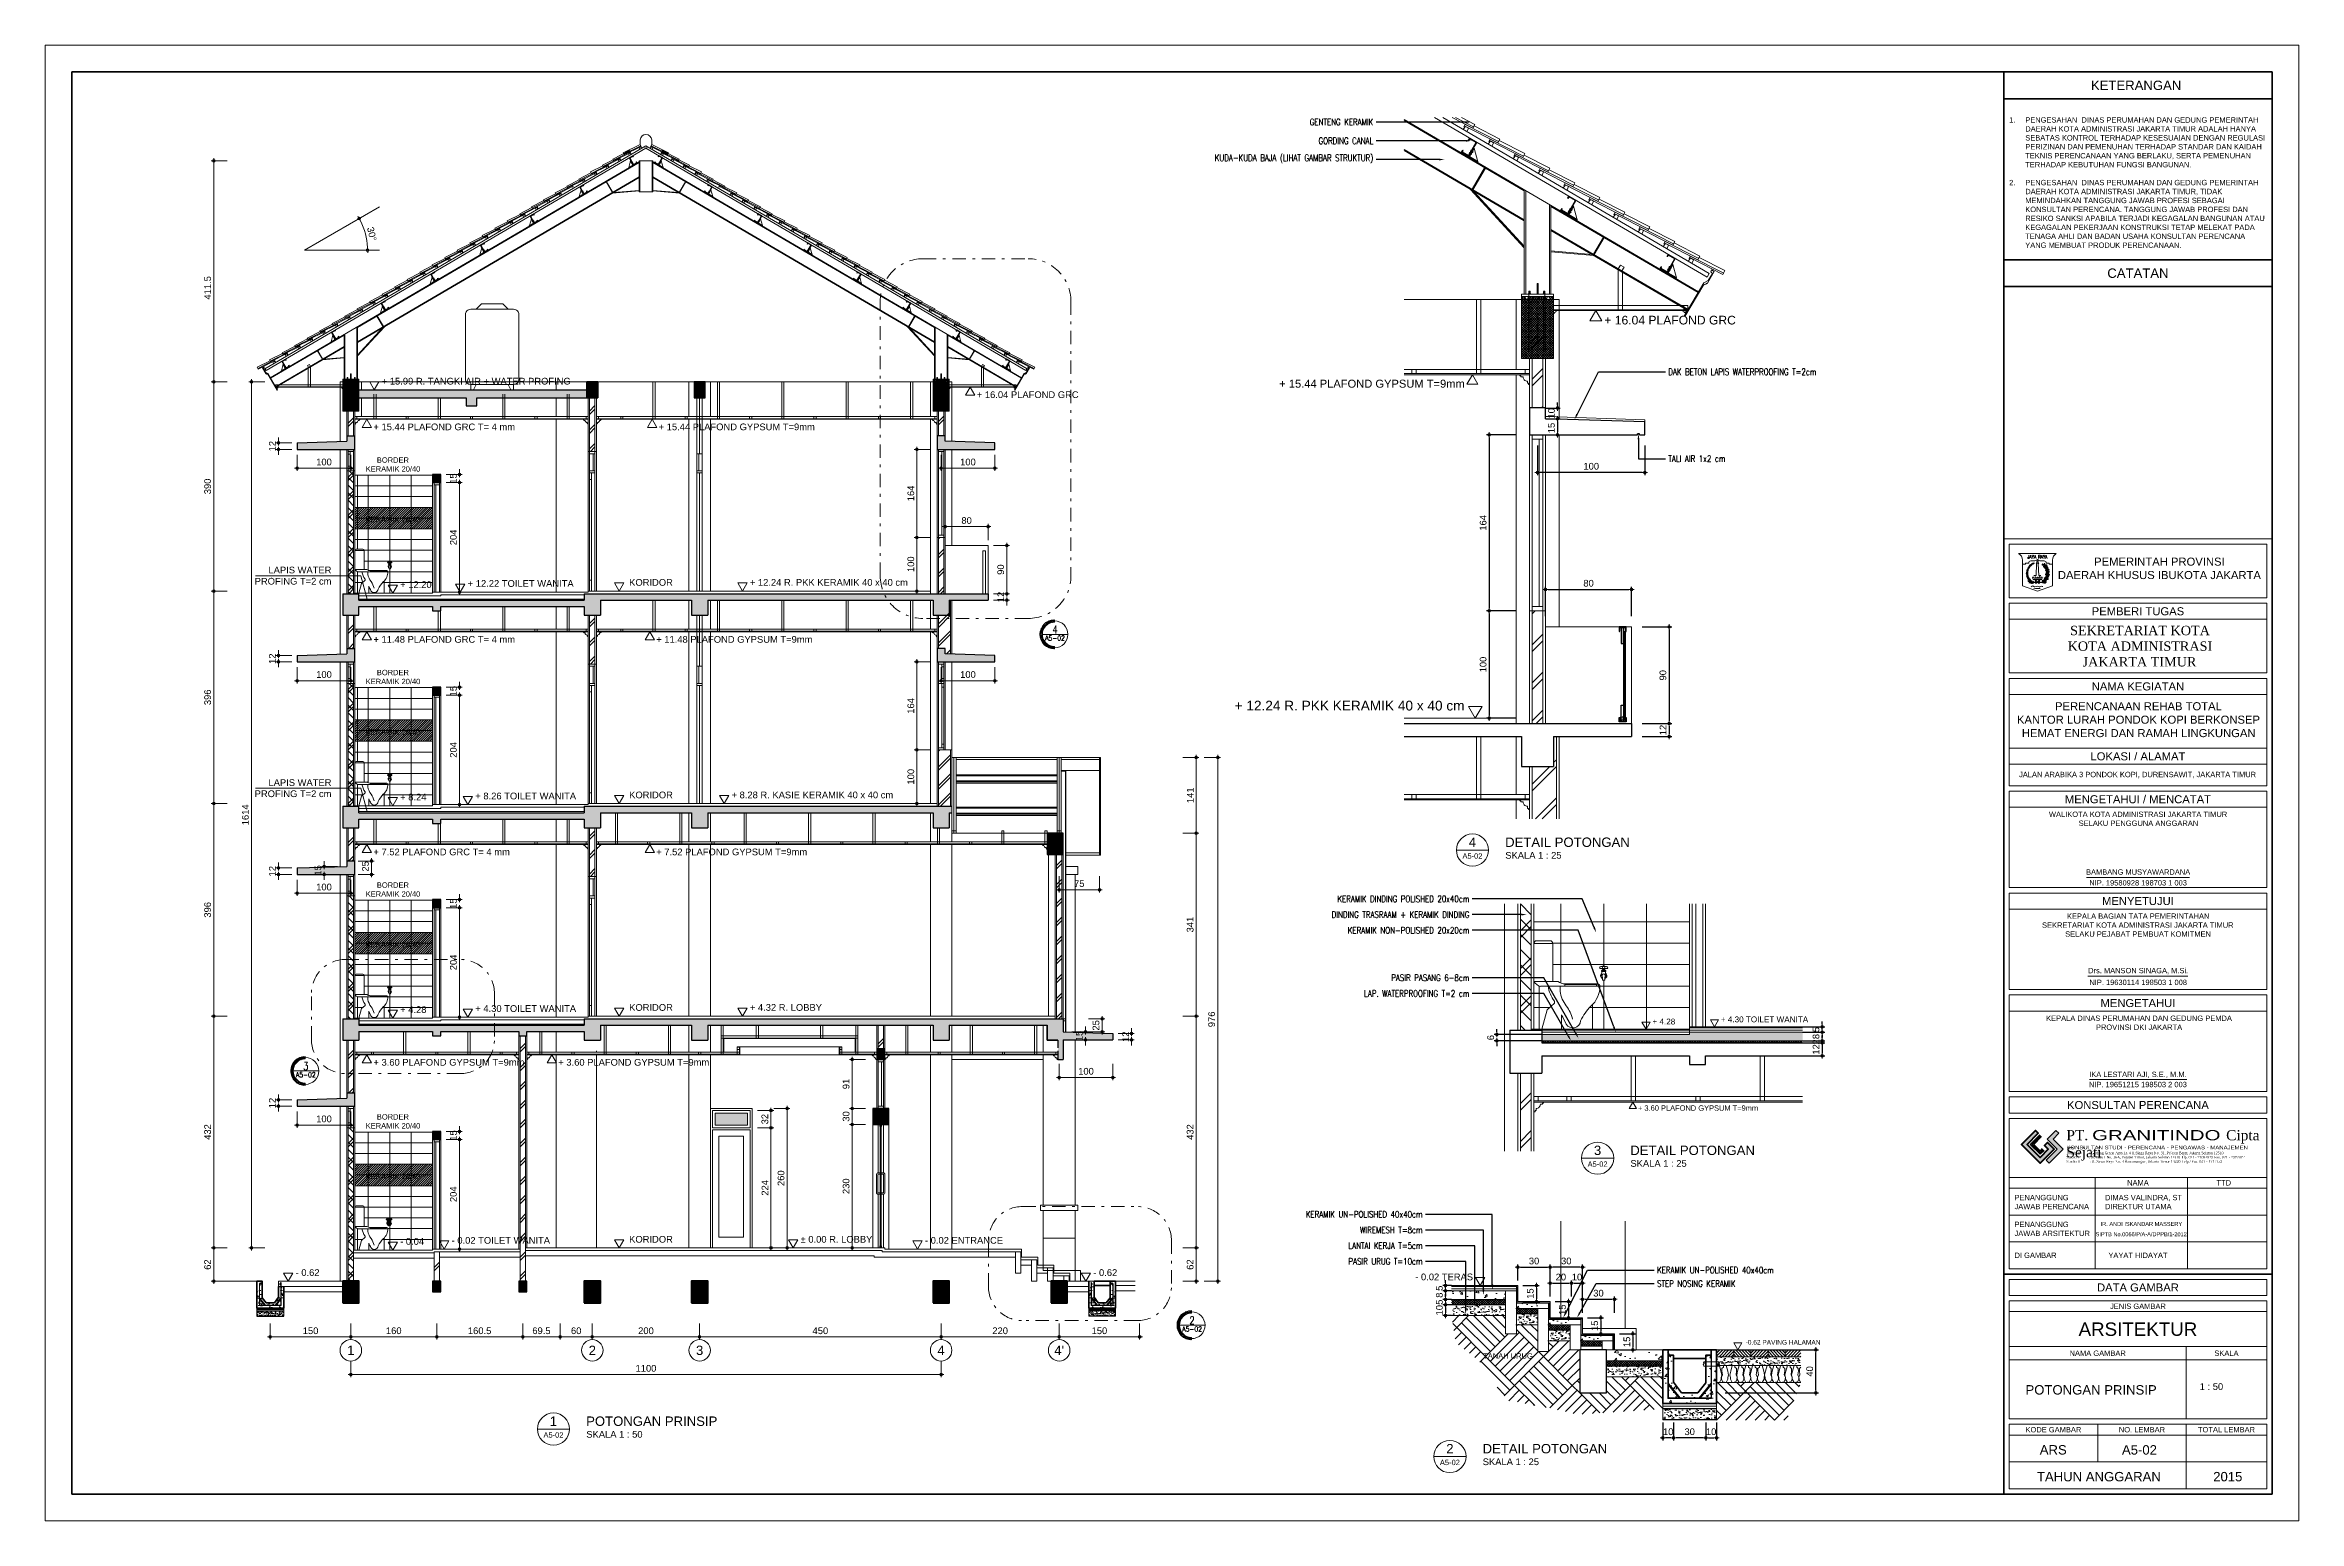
# Model space of a CAD drawing. Header units: millimetres. Extents: x -11 to 1625, y -267 to 180.
# Drawn here: x 1079.2 to 1163.2, y 63 to 118 of the extents above; entities that cross this region are included whole.
import ezdxf
from ezdxf import colors
from ezdxf.entities.mleader import LeaderData, LeaderLine
from ezdxf.enums import TextEntityAlignment as Align
from ezdxf.math import Vec2, Vec3

# ---------------------------------------------------------------- set-up
doc = ezdxf.new("R2010")
doc.units = ezdxf.units.MM
doc.linetypes.add('DASHDOT', pattern=[1, 0.5, -0.25, 0, -0.25])
doc.layers.add('03-GRS', color=3, linetype='Continuous')
doc.layers.add('BESI', color=10, linetype='Continuous')
for name, color, linetype, lineweight in [('ars', 11, 'Continuous', 5), ('ARS DIN', 31, 'Continuous', 5), ('ARSIR BETON', 47, 'Continuous', 5), ('ARSIR WARNA', 43, 'Continuous', 0), ('atap', 7, 'Continuous', 20), ('balok', 111, 'Continuous', 35), ('bata', 5, 'Continuous', 25), ('blk', 1, 'Continuous', 30), ('dinding', 5, 'Continuous', 15), ('GEN', 11, 'Continuous', 5), ('GRS KOP', 1, 'Continuous', 35), ('kap', 71, 'Continuous', 15), ('keramik', 73, 'Continuous', 5), ('kol', 1, 'Continuous', 40), ('kop', 7, 'Continuous', 20), ('kus', 63, 'Continuous', 15), ('lan', 7, 'Continuous', 15), ('logo', 7, 'Continuous', 50), ('not', 7, 'Continuous', 20), ('PARTISI', 190, 'Continuous', 9), ('pla', 213, 'Continuous', 15), ('SANITAIR', 4, 'Continuous', 5), ('sol kaca', 9, 'Continuous', 0), ('sol kol', 8, 'Continuous', 0), ('tem', 5, 'Continuous', 20), ('TEXT KETERANGAN', 7, 'Continuous', 9), ('u', 6, 'Continuous', 20)]:
    doc.layers.add(name, color=color, linetype=linetype, lineweight=lineweight)
doc.styles.add('ATTR', font='romans.shx', dxfattribs={"width": 0.8, "height": 1.735066})
doc.styles.add('BARU', font='complex.shx')
doc.styles.add('S', font='SIMPLEX', dxfattribs={"width": 1.1})
doc.styles.get("Standard").update_dxf_attribs({"font": 'ARIALUNI.TTF'})
doc.linetypes.add('BATTING', pattern='A,0.0001,-0.1,[134,ltypeshp.shx,S=0.1,R=0,X=-0.1,Y=0],-0.2,[134,ltypeshp.shx,S=0.1,R=180,X=0.1,Y=0],-0.1', length=0.4001)
doc.dimstyles.new('SK 50', dxfattribs={"dimtxt": 0.25, "dimasz": 0.1, "dimexe": 0, "dimexo": 0, "dimgap": 0.1, "dimtad": 1, "dimdec": 0, "dimlfac": 50, "dimzin": 12, "dimdsep": 46, "dimtxsty": 'Standard', "dimblk": 'BULAT', "dimcen": 0.1, "dimclrd": 256, "dimclre": 256, "dimclrt": 256, "dimadec": 0, "dimazin": 3, "dimtfac": 1, "dimtdec": 0, "dimtofl": 0, "dimtmove": 0, "dimatfit": 3, "dimldrblk": 'BULAT', "dimfxl": 0, "dimtolj": 1, "dimtzin": 0, "dimlwd": -1, "dimlwe": -1, "dimarcsym": 0})
doc.dimstyles.new('SK-25', dxfattribs={"dimtxt": 0.25, "dimasz": 0.1, "dimexe": 0.1, "dimexo": 0, "dimgap": 0.1, "dimtad": 1, "dimdec": 0, "dimlfac": 25, "dimzin": 12, "dimdsep": 46, "dimtxsty": 'Standard', "dimblk": 'BULAT', "dimcen": 0.1, "dimclrd": 256, "dimadec": 0, "dimazin": 3, "dimtfac": 1, "dimtdec": 0, "dimtofl": 0, "dimtmove": 0, "dimatfit": 3, "dimldrblk": 'BULAT', "dimfxl": 0, "dimtolj": 1, "dimtzin": 0, "dimarcsym": 0})

msp = doc.modelspace()

# ---------------------------------------------------------------- texts
at = {"layer": 'not'}
msp.add_text('TANAH URUG', height=0.2, dxfattribs=at).set_placement((1133.7383973, 69.1473799), align=Align.MIDDLE)
for s, width, insert, char_height, attachment_point in [('\\pi0.45041;BORDER \\P\\pi0.035468;KERAMIK 20/40', 2.072299349, (1091.12931, 102.637118), 0.2, 1), ('\\pi0.035468;KERAMIK 20/40', 2.072299349, (1091.12931, 100.4192901), 0.2, 1), ('LAPIS WATER\\PPROFING T=2 cm', 4.214865537, (1089.8874935, 98.5615696), 0.25, 3), ('\\pi0.45041;BORDER \\P\\pi0.035468;KERAMIK 20/40', 2.072299349, (1091.12931, 94.717118), 0.2, 1), ('\\pi0.035468;KERAMIK 20/40', 2.072299349, (1091.12931, 92.4992901), 0.2, 1), ('LAPIS WATER\\PPROFING T=2 cm', 4.214865537, (1089.8874935, 90.6415696), 0.25, 3), ('\\pi0.45041;BORDER \\P\\pi0.035468;KERAMIK 20/40', 2.072299349, (1091.12931, 86.797118), 0.2, 1), ('\\pi0.035468;KERAMIK 20/40', 2.072299349, (1091.12931, 84.5792901), 0.2, 1), ('\\pi0.45041;BORDER \\P\\pi0.035468;KERAMIK 20/40', 2.072299349, (1091.12931, 78.157118), 0.2, 1), ('\\pi0.035468;KERAMIK 20/40', 2.072299349, (1091.12931, 75.9392901), 0.2, 1)]:
    msp.add_mtext_dynamic_manual_height_columns(s, width=width, gutter_width=4.3707989, heights=[0], dxfattribs=dict(at, insert=insert, char_height=char_height, attachment_point=attachment_point))

# ---------------------------------------------------------------- blocks, each defined once
blk = doc.blocks.new('logo granitindo baru')
at = {"layer": 'logo'}
for points in [[(1.03, 1.463), (0.916, 1.574), (0.366, 1.024), (1.1, 0.289), (1.652, 0.843), (1.392, 1.098), (1.281, 0.987), (1.423, 0.84), (1.102, 0.519), (0.594, 1.025)], [(1.721, 1.576), (1.381, 1.236), (1.771, 0.842), (1.341, 0.407), (1.454, 0.294), (2.001, 0.844), (1.609, 1.237), (1.835, 1.464)]]:
    blk.add_hatch(color=8, dxfattribs=at).paths.add_polyline_path(points)
blk.add_lwpolyline([(1.03, 1.463), (0.916, 1.574), (0.366, 1.024), (1.1, 0.289), (1.652, 0.843), (1.392, 1.098), (1.281, 0.987), (1.423, 0.84), (1.102, 0.519), (0.594, 1.025), (1.03, 1.463), (0.916, 1.574)], dxfattribs=at)
at = {"layer": 'logo', "lineweight": 13}
for points in [[(1.089, 1.403), (0.713, 1.026), (1.101, 0.638), (1.258, 0.794)], [(1.112, 1.38), (0.759, 1.026), (1.101, 0.683), (1.235, 0.817)], [(1.134, 1.357), (0.803, 1.026), (1.101, 0.728), (1.213, 0.839)], [(1.157, 1.334), (0.85, 1.026), (1.101, 0.775), (1.189, 0.863)]]:
    blk.add_lwpolyline(points, dxfattribs=at)
at = {"layer": 'logo', "lineweight": 0}
blk.add_lwpolyline([(1.721, 1.576), (1.381, 1.236), (1.771, 0.842), (1.341, 0.407), (1.454, 0.294), (2.001, 0.844), (1.609, 1.237), (1.835, 1.464), (1.721, 1.576)], dxfattribs=at)
at = {"layer": 'logo', "insert": (2.134, 0.975), "char_height": 0.1, "attachment_point": 1}
blk.add_mtext_dynamic_manual_height_columns('{\\f@Arial Unicode MS|b0|i0|c0|p34;\\H1.4x;\\W1.2;KONSULTAN STUDI - PERENCANA - PENGAWAS - MANAJEMEN\\fTimes New Roman|b0|i0|c0|p18;\\P\\pt0.9;\\H0.71429x;\\W1;Domisili ^I: Gedung Graha Arsa Lt. 4 Jl.Siaga Raya No. 31, Pejaten Barat, Jakarta Selatan 12510\\PStudio I ^I: Jl. Batu I No. 36A, Pejaten Timur, Jakarta Selatan 12510 Tlp. 021 - 71082879 Fax. 021 - 7972072\\PStudio II          : Jl. Sawo Raya No. 4 Rawamangun, Jakarta Timur 13220 Telp / Fax. 021 - 4717152}', width=9.56937, gutter_width=0, heights=[1.67], dxfattribs=at)
at = {"layer": 'logo', "insert": (2.134, 1.589), "char_height": 0.4, "width": 7.66452, "attachment_point": 1}
blk.add_mtext('{\\fTimes New Roman|b0|i0|c0|p18;PT. \\fCityBlueprint|b0|i0|c2|p2;\\W1.5;GRANITINDO \\fTimes New Roman|b0|i0|c0|p18;\\W1;Cipta Sejati}', dxfattribs=at)
blk = doc.blocks.new('kop')
at = {"layer": 'ars'}
for p, q in [((74.521, 35.599), (74.496, 35.614)), ((74.534, 35.595), (74.538, 35.581)), ((74.578, 35.526), (74.553, 35.541)), ((74.578, 35.526), (74.581, 35.555)), ((74.6, 35.468), (74.612, 35.457)), ((74.614, 35.467), (74.614, 35.452)), ((74.634, 35.366), (74.615, 35.388)), ((74.631, 35.289), (74.635, 35.273)), ((74.634, 35.366), (74.643, 35.394)), ((74.642, 35.304), (74.637, 35.29)), ((74.472, 34.989), (74.502, 34.992)), ((74.537, 35.048), (74.537, 35.078)), ((74.552, 35.066), (74.578, 35.081)), ((74.621, 35.202), (74.607, 35.228)), ((74.621, 35.202), (74.64, 35.225))]:
    blk.add_line(p, q, dxfattribs=at)
for centre, radius, start, end in [((73.816, 35.253), 0.061, 2.2926, 66.75394), ((73.901, 35.312), 0.061, 182.2926, 246.75394), ((73.906, 35.362), 0.061, 172.39949, 236.86083), ((73.812, 35.319), 0.061, 352.39949, 56.86083), ((73.916, 35.414), 0.061, 164.61904, 229.08037), ((73.817, 35.384), 0.061, 344.61904, 49.08037), ((73.933, 35.316), 0.061, 120.67989, 185.14122), ((74.278, 35.315), 0.405, 114.0856, 237.63251), ((73.842, 35.364), 0.061, 300.67989, 5.14122), ((73.923, 35.456), 0.0488, 158.86486, 223.3262), ((73.936, 35.271), 0.061, 130.573, 195.03434), ((73.852, 35.424), 0.061, 292.89943, 357.36077), ((73.937, 35.365), 0.061, 112.89943, 177.36077), ((73.842, 35.44), 0.0488, 338.86486, 43.3262), ((73.837, 35.302), 0.061, 310.573, 15.03434), ((73.873, 35.469), 0.0488, 287.14526, 351.60659), ((73.935, 35.415), 0.0488, 107.14526, 171.60659), ((73.942, 35.493), 0.0488, 150.29963, 214.76097), ((73.859, 35.489), 0.0488, 330.29963, 34.76097), ((73.948, 35.451), 0.0488, 98.58003, 163.04136), ((73.894, 35.513), 0.0488, 278.58003, 343.04136), ((73.961, 35.528), 0.0488, 145.79893, 210.26027), ((73.879, 35.531), 0.0488, 325.79893, 30.26027), ((73.916, 35.552), 0.0488, 274.07933, 338.54067), ((73.965, 35.485), 0.0488, 94.07933, 158.54067), ((73.985, 35.56), 0.0488, 139.36791, 203.82924), ((73.904, 35.572), 0.0488, 319.36791, 23.82924), ((73.984, 35.517), 0.0488, 87.6483, 152.10964), ((73.943, 35.589), 0.0488, 267.6483, 332.10964), ((74.012, 35.589), 0.0488, 133.84164, 198.30297), ((73.932, 35.609), 0.0488, 313.84164, 18.30297), ((74.007, 35.547), 0.0488, 82.12203, 146.58337), ((73.973, 35.622), 0.0488, 262.12203, 326.58337), ((74.036, 35.612), 0.0439, 126.62395, 191.08528), ((73.967, 35.639), 0.0439, 306.62395, 11.08528), ((74.026, 35.575), 0.0439, 74.90434, 139.36568), ((74.005, 35.646), 0.0439, 254.90434, 319.36568), ((74, 35.656), 0.0352, 303.96096, 8.42229), ((74.054, 35.632), 0.0352, 123.96096, 188.42229), ((74.045, 35.603), 0.0352, 72.24135, 136.70269), ((74.03, 35.66), 0.0352, 252.24135, 316.70269), ((74.027, 35.676), 0.0352, 297.74061, 2.20194), ((74.078, 35.647), 0.0352, 117.74061, 182.20194), ((74.066, 35.619), 0.0352, 66.021, 130.48234), ((74.057, 35.677), 0.0352, 246.021, 310.48234), ((74.097, 35.661), 0.0281, 113.40069, 177.86202), ((74.058, 35.688), 0.0281, 293.40069, 357.86202), ((74.086, 35.64), 0.0281, 61.68108, 126.14242), ((74.082, 35.687), 0.0281, 241.68108, 306.14242), ((74.082, 35.701), 0.0281, 293.40069, 357.86202), ((74.121, 35.674), 0.0281, 113.40069, 177.86202), ((74.11, 35.653), 0.0281, 61.68108, 126.14242), ((74.106, 35.7), 0.0281, 241.68108, 306.14242), ((74.117, 35.713), 0.0281, 260.93685, 325.39819), ((74.136, 35.669), 0.0281, 80.93685, 145.39819), ((74.232, 35.315), 0.405, 302.36749, 44.48513), ((74.485, 35.674), 0.0613, 235.51536, 280.6207), ((74.445, 35.613), 0.0507, 1.42482, 71.62404), ((74.541, 35.601), 0.0613, 235.51536, 280.6207), ((74.589, 35.652), 0.0795, 151.18188, 225.99565), ((74.502, 35.54), 0.0507, 1.42482, 71.62404), ((74.526, 35.44), 0.0795, 20.9123, 95.72607), ((74.592, 35.547), 0.0795, 200.9123, 275.72607), ((74.464, 35.633), 0.0795, 331.18188, 45.99565), ((74.611, 35.596), 0.0507, 162.59462, 232.79384), ((74.623, 35.449), 0.0613, 217.22881, 262.33415), ((74.538, 35.6), 0.0613, 313.59796, 358.7033), ((74.663, 35.361), 0.0795, 171.16409, 245.97786), ((74.552, 35.301), 0.0795, 351.16409, 65.97786), ((74.566, 35.403), 0.0507, 343.13827, 53.33749), ((74.562, 35.252), 0.0507, 331.52956, 41.72878), ((74.684, 35.504), 0.0795, 133.19986, 208.01363), ((74.559, 35.525), 0.0795, 313.19986, 28.01363), ((74.682, 35.427), 0.0507, 150.06789, 220.26711), ((74.688, 35.241), 0.0507, 128.27812, 198.47734), ((74.721, 35.315), 0.0795, 113.30268, 188.11645), ((74.611, 35.377), 0.0795, 293.30268, 8.11645), ((74.611, 35.447), 0.0613, 301.07123, 346.17657), ((73.829, 35.191), 0.061, 12.66278, 77.12411), ((73.902, 35.264), 0.061, 192.66278, 257.12411), ((73.907, 35.225), 0.061, 200.21515, 264.67648), ((73.844, 35.143), 0.061, 20.21515, 84.67648), ((73.921, 35.183), 0.061, 206.16011, 270.62144), ((73.867, 35.095), 0.061, 26.16011, 90.62144), ((73.943, 35.23), 0.061, 140.94317, 205.40451), ((73.841, 35.243), 0.061, 320.94317, 25.40451), ((73.941, 35.145), 0.061, 208.50798, 272.96932), ((73.891, 35.055), 0.061, 28.50798, 92.96932), ((73.957, 35.19), 0.061, 140.94317, 205.40451), ((73.854, 35.203), 0.061, 320.94317, 25.40451), ((73.921, 35.015), 0.061, 40.03108, 104.49242), ((73.953, 35.113), 0.061, 220.03108, 284.49242), ((73.974, 35.153), 0.061, 146.90284, 211.36418), ((73.871, 35.155), 0.061, 326.90284, 31.36418), ((73.956, 34.978), 0.061, 49.20062, 113.66196), ((73.971, 35.08), 0.061, 229.20062, 293.66196), ((73.997, 35.115), 0.061, 146.69526, 211.1566), ((73.893, 35.117), 0.061, 326.69526, 31.1566), ((74.021, 35.084), 0.061, 144.86352, 209.32486), ((73.918, 35.089), 0.061, 324.86352, 29.32486), ((73.99, 34.949), 0.061, 44.42228, 108.88361), ((74.014, 35.049), 0.061, 224.42228, 288.88361), ((74.049, 35.054), 0.061, 144.49027, 208.9516), ((73.946, 35.059), 0.061, 324.49027, 28.9516), ((74.08, 35.031), 0.061, 156.18026, 220.64159), ((73.978, 35.016), 0.061, 336.18026, 40.64159), ((74.567, 35.052), 0.0795, 137.1076, 211.92137), ((74.441, 35.064), 0.0795, 317.1076, 31.92137), ((74.547, 34.969), 0.0507, 83.44322, 153.64244), ((74.537, 35.042), 0.0613, 234.44656, 279.55191), ((74.569, 34.993), 0.0612, 69.89618, 144.70994), ((74.541, 35.085), 0.0612, 249.89618, 324.70994), ((74.582, 35.119), 0.0613, 176.98724, 222.09259), ((74.509, 35.12), 0.0507, 302.89671, 13.09593), ((74.644, 35.186), 0.0795, 153.08913, 227.9029), ((74.627, 35.286), 0.0613, 205.62009, 250.72544), ((74.52, 35.163), 0.0795, 333.08913, 47.9029), ((74.629, 35.078), 0.0507, 106.58179, 176.78101), ((74.591, 35.141), 0.0613, 257.58513, 302.69047), ((74.602, 35.228), 0.0795, 271.02002, 345.83379), ((74.68, 35.129), 0.0795, 91.02002, 165.83379), ((74.63, 35.285), 0.0613, 279.28146, 324.3868)]:
    blk.add_arc(centre, radius, start, end, dxfattribs=at)
at = {"layer": 'ars', "color": 11}
for centre, radius, start, end in [((74.491, 34.995), 0.0613, 158.86957, 203.97492), ((74.422, 35.02), 0.0507, 284.77904, 354.97826), ((74.44, 34.986), 0.016, 270, 302.36749)]:
    blk.add_arc(centre, radius, start, end, dxfattribs=at)
at = {"layer": 'ars'}
for points, start_tangent, end_tangent in [([(74.461, 35.651), (74.466, 35.634), (74.45, 35.624), (74.429, 35.623), (74.426, 35.64), (74.439, 35.661), (74.444, 35.672), (74.461, 35.663), (74.461, 35.651)], (0.714442, -0.699695), (0.714442, -0.699695)), ([(74.518, 35.578), (74.523, 35.561), (74.507, 35.551), (74.486, 35.55), (74.483, 35.567), (74.496, 35.588), (74.501, 35.599), (74.518, 35.589), (74.518, 35.578)], (0.714442, -0.699695), (0.714442, -0.699695)), ([(74.594, 35.435), (74.593, 35.416), (74.574, 35.412), (74.555, 35.418), (74.556, 35.435), (74.576, 35.451), (74.584, 35.459), (74.597, 35.445), (74.594, 35.435)], (0.458819, -0.88853), (0.458819, -0.88853)), ([(74.596, 35.277), (74.591, 35.26), (74.572, 35.259), (74.554, 35.269), (74.559, 35.285), (74.581, 35.297), (74.591, 35.303), (74.601, 35.287), (74.596, 35.277)], (0.270637, -0.962681), (0.270637, -0.962681)), ([(74.571, 35.605), (74.582, 35.591), (74.6, 35.598), (74.612, 35.615), (74.601, 35.627), (74.576, 35.629), (74.564, 35.631), (74.562, 35.612), (74.571, 35.605)], (0.149901, -0.988701), (0.149901, -0.988701)), ([(74.644, 35.445), (74.652, 35.429), (74.671, 35.432), (74.687, 35.445), (74.678, 35.46), (74.654, 35.467), (74.643, 35.472), (74.637, 35.453), (74.644, 35.445)], (-0.068112, -0.997678), (-0.068112, -0.997678)), ([(74.66, 35.272), (74.661, 35.253), (74.68, 35.25), (74.699, 35.256), (74.697, 35.273), (74.677, 35.288), (74.669, 35.297), (74.656, 35.282), (74.66, 35.272)], (-0.433585, -0.901113), (-0.433585, -0.901113)), ([(74.463, 35.013), (74.447, 35.004), (74.433, 35.018), (74.428, 35.037), (74.443, 35.045), (74.467, 35.037), (74.479, 35.034), (74.474, 35.016), (74.463, 35.013)], (-0.515761, -0.856733), (-0.515761, -0.856733)), ([(74.551, 35.127), (74.539, 35.113), (74.521, 35.122), (74.51, 35.139), (74.522, 35.151), (74.547, 35.151), (74.559, 35.152), (74.56, 35.133), (74.551, 35.127)], (-0.223771, -0.974642), (-0.223771, -0.974642)), ([(74.549, 35.011), (74.537, 34.997), (74.548, 34.981), (74.566, 34.972), (74.576, 34.985), (74.573, 35.01), (74.573, 35.022), (74.554, 35.021), (74.549, 35.011)], (-0.942817, -0.33331), (-0.942817, -0.33331)), ([(74.614, 35.117), (74.608, 35.1), (74.624, 35.089), (74.645, 35.088), (74.649, 35.104), (74.636, 35.126), (74.631, 35.137), (74.614, 35.128), (74.614, 35.117)], (-0.735998, -0.676983), (-0.735998, -0.676983))]:
    blk.add_spline(points, degree=3, dxfattribs=dict(at, start_tangent=start_tangent, end_tangent=end_tangent))
for points in [[(74.445, 34.97), (74.47, 34.975), (74.522, 34.973), (74.56, 34.955)], [(74.445, 34.97), (74.468, 34.959), (74.518, 34.947), (74.56, 34.955)]]:
    blk.add_spline(points, degree=3, dxfattribs=at)
at = {"layer": 'GRS KOP'}
for p, q in [((73, 1), (73, 54)), ((83, 1), (83, 54)), ((73, 53), (83, 53)), ((73, 47), (83, 47)), ((73, 46), (83, 46)), ((73, 9.2), (83, 9.2))]:
    blk.add_line(p, q, dxfattribs=at)
blk.add_lwpolyline([(1, 54), (83, 54), (83, 1), (1, 1)], close=True, dxfattribs=at)
at = {"layer": 'kop', "color": 7}
for p, q in [((84, 55), (0, 55)), ((0, 55), (0, 0)), ((84, 55), (84, 0)), ((84, 55), (84, 0)), ((74.205, 35.69), (74.305, 35.69)), ((74.225, 35.67), (74.205, 35.23)), ((74.235, 35.698), (74.275, 35.698)), ((74.285, 35.67), (74.305, 35.23)), ((74.075, 35.17), (74.124, 35.17)), ((74.075, 35.17), (74.095, 35.09)), ((74.095, 35.09), (74.415, 35.09)), ((74.124, 35.23), (74.124, 35.228)), ((74.124, 35.23), (74.205, 35.23)), ((74.124, 35.228), (74.129, 35.228)), ((74.124, 35.17), (74.134, 35.13)), ((74.134, 35.13), (74.376, 35.13)), ((74.195, 35.15), (74.235, 35.15)), ((74.275, 35.15), (74.315, 35.15)), ((74.305, 35.23), (74.386, 35.23)), ((74.376, 35.13), (74.386, 35.17)), ((74.381, 35.228), (74.386, 35.228)), ((74.386, 35.23), (74.386, 35.228)), ((74.386, 35.17), (74.435, 35.17)), ((74.415, 35.09), (74.435, 35.17)), ((0, 0), (84, 0))]:
    blk.add_line(p, q, dxfattribs=at)
at = {"layer": 'kop'}
for p, q in [((83, 36.6), (73, 36.6)), ((73.2, 34.4), (73.2, 36.4)), ((82.8, 36.4), (73.2, 36.4)), ((82.8, 34.4), (82.8, 36.4)), ((82.8, 34.4), (73.2, 34.4)), ((73.2, 31.6), (73.2, 34.2)), ((82.8, 34.2), (73.2, 34.2)), ((82.8, 31.6), (82.8, 34.2)), ((82.8, 33.6), (73.2, 33.6)), ((82.8, 31.6), (73.2, 31.6)), ((73.2, 27.4), (73.2, 31.4)), ((82.8, 31.4), (73.2, 31.4)), ((82.8, 27.4), (82.8, 31.4)), ((82.8, 30.8), (73.2, 30.8)), ((82.8, 28.8), (73.2, 28.8)), ((82.8, 28.2), (73.2, 28.2)), ((82.8, 27.4), (73.2, 27.4)), ((73.2, 23.6), (73.2, 27.2)), ((82.8, 27.2), (73.2, 27.2)), ((82.8, 23.6), (82.8, 27.2)), ((82.8, 26.6), (73.2, 26.6)), ((82.8, 23.6), (73.2, 23.6)), ((76.089, 23.976), (79.928, 23.976)), ((73.2, 19.8), (73.2, 23.4)), ((82.8, 23.4), (73.2, 23.4)), ((82.8, 22.8), (73.2, 22.8)), ((82.8, 19.8), (82.8, 23.4)), ((76.127, 20.296), (79.863, 20.296)), ((82.8, 19.8), (73.2, 19.8)), ((73.2, 16), (73.2, 19.6)), ((82.8, 19.6), (73.2, 19.6)), ((82.8, 16), (82.8, 19.6)), ((82.8, 19), (73.2, 19)), ((82.8, 16), (73.2, 16)), ((73.2, 9.4), (73.2, 15)), ((82.8, 15), (73.2, 15)), ((82.8, 9.4), (82.8, 15)), ((82.8, 12.8), (73.2, 12.8)), ((76.4, 9.4), (76.4, 12.8)), ((79.842, 9.4), (79.842, 12.8)), ((82.8, 12.4), (73.2, 12.4)), ((73.2, 12.4), (73.2, 11.4)), ((82.8, 11.4), (73.2, 11.4)), ((82.8, 10.4), (73.2, 10.4)), ((82.8, 9.4), (73.2, 9.4)), ((73.2, 7.8), (82.8, 7.8)), ((73.2, 6.5), (82.8, 6.5)), ((73.2, 6), (82.8, 6)), ((79.8, 3.8), (79.8, 6.5)), ((76.5, 2.2), (76.5, 3.6)), ((79.8, 1.2), (79.8, 3.6)), ((73.2, 3.2), (82.8, 3.2)), ((73.2, 2.2), (82.8, 2.2))]:
    blk.add_line(p, q, dxfattribs=at)
at = {"layer": 'kop', "color": 5}
for p, q in [((74.955, 36.05), (73.555, 36.05)), ((73.695, 35.81), (73.695, 34.85)), ((73.695, 35.65), (73.815, 35.65)), ((73.815, 35.69), (73.815, 35.65)), ((73.815, 35.69), (73.935, 35.69)), ((73.935, 35.73), (73.935, 35.69)), ((74.575, 35.73), (74.575, 35.69)), ((74.695, 35.69), (74.575, 35.69)), ((74.695, 35.69), (74.695, 35.65)), ((74.815, 35.65), (74.695, 35.65)), ((74.815, 35.81), (74.815, 34.85)), ((73.695, 34.85), (74.255, 34.65)), ((74.225, 34.95), (74.171, 35.022)), ((74.255, 34.986), (74.203, 35.046)), ((74.225, 34.95), (74.21, 34.93)), ((74.255, 34.986), (74.307, 35.046)), ((74.255, 34.65), (74.815, 34.85)), ((74.285, 34.95), (74.339, 35.022)), ((74.285, 34.95), (74.3, 34.93))]:
    blk.add_line(p, q, dxfattribs=at)
at = {"layer": 'kop', "color": 7}
for points in [[(74.235, 35.698), (74.233, 35.701), (74.231, 35.704), (74.229, 35.707), (74.228, 35.71), (74.227, 35.713), (74.227, 35.715), (74.226, 35.718), (74.226, 35.72), (74.226, 35.723), (74.226, 35.725), (74.226, 35.728), (74.226, 35.731), (74.226, 35.733), (74.227, 35.736), (74.228, 35.738), (74.229, 35.741), (74.23, 35.743), (74.232, 35.746), (74.234, 35.749), (74.236, 35.753), (74.24, 35.758), (74.244, 35.763), (74.249, 35.77), (74.255, 35.778)], [(74.275, 35.698), (74.277, 35.701), (74.279, 35.704), (74.281, 35.707), (74.282, 35.71), (74.283, 35.713), (74.283, 35.715), (74.284, 35.718), (74.284, 35.72), (74.284, 35.723), (74.284, 35.725), (74.284, 35.728), (74.284, 35.731), (74.284, 35.733), (74.283, 35.736), (74.282, 35.738), (74.281, 35.741), (74.28, 35.743), (74.278, 35.746), (74.276, 35.749), (74.274, 35.753), (74.27, 35.758), (74.266, 35.763), (74.261, 35.77), (74.255, 35.778)]]:
    blk.add_lwpolyline(points, dxfattribs=at)
at = {"layer": 'kop', "color": 1}
blk.add_lwpolyline([(74.07, 34.97), (74.44, 34.97)], close=True, dxfattribs=at)
at = {"layer": 'kop', "color": 5}
for points in [[(74.21, 34.97), (74.18, 34.93)], [(74.3, 34.97), (74.33, 34.93)]]:
    blk.add_lwpolyline(points, dxfattribs=at)
at = {"layer": 'kop'}
blk.add_lwpolyline([(76.189, 16.449), (79.826, 16.449)], dxfattribs=at)
for points in [[(73.2, 15.2), (82.8, 15.2), (82.8, 15.8), (73.2, 15.8)], [(73.2, 8.4), (82.8, 8.4), (82.8, 9), (73.2, 9)], [(73.2, 3.8), (82.8, 3.8), (82.8, 8.2), (73.2, 8.2)], [(73.2, 1.2), (82.8, 1.2), (82.8, 3.6), (73.2, 3.6)]]:
    blk.add_lwpolyline(points, close=True, dxfattribs=at)
at = {"layer": 'kop', "color": 5}
for centre, radius, start, end in [((73.419, 35.81), 0.276, 0, 60.51287), ((73.975, 35.73), 0.04, 90, 180), ((74.535, 35.73), 0.04, 0, 90), ((75.091, 35.81), 0.276, 119.48713, 180), ((74.187, 35.034), 0.02, 36.8699, 216.8699), ((74.323, 35.034), 0.02, 323.1301, 143.1301)]:
    blk.add_arc(centre, radius, start, end, dxfattribs=at)
at = {"layer": 'kop', "color": 7}
for centre, radius, start, end in [((74.198, 35.663), 0.0283, 15, 75), ((74.312, 35.663), 0.0283, 105, 165), ((74.079, 35.119), 0.12, 15, 65.38943), ((74.255, 35.15), 0.02, 0, 180), ((74.431, 35.119), 0.12, 114.61057, 165)]:
    blk.add_arc(centre, radius, start, end, dxfattribs=at)
at = {"layer": 'kop', "color": 1}
blk.add_arc((74.07, 34.986), 0.016, 237.63251, 270, dxfattribs=at)
at = {"layer": 'kop', "color": 5}
for points in [[(74.255, 35.83), (74.232, 35.807), (74.2, 35.793), (74.12, 35.782), (74.046, 35.777), (73.975, 35.77)], [(74.255, 35.83), (74.278, 35.807), (74.31, 35.793), (74.39, 35.782), (74.464, 35.777), (74.535, 35.77)], [(74.023, 34.99), (74.006, 34.984), (73.974, 34.992), (73.925, 35.01), (73.891, 35.041)], [(74.038, 34.971), (74.016, 34.967), (73.997, 34.959), (73.964, 34.956), (73.932, 34.964)], [(74.082, 34.965), (74.066, 34.956), (74.034, 34.952), (74.006, 34.952), (73.992, 34.948)], [(74.015, 34.807), (74.089, 34.844), (74.162, 34.807), (74.249, 34.833), (74.326, 34.809), (74.4, 34.83), (74.45, 34.817)], [(74.125, 34.97), (74.104, 34.959), (74.093, 34.947), (74.051, 34.932), (74.033, 34.937)], [(74.113, 34.984), (74.085, 34.986), (74.071, 34.993), (74.051, 34.993)], [(74.125, 34.97), (74.112, 34.996), (74.085, 35.02), (74.081, 35.031)], [(74.12, 34.747), (74.16, 34.759), (74.204, 34.744), (74.255, 34.753), (74.3, 34.744), (74.332, 34.758), (74.357, 34.749)]]:
    blk.add_spline(points, degree=3, dxfattribs=at)
at = {"xscale": 0.9500000000000455, "yscale": 0.9500000000000455, "zscale": 0.9500000000000455}
blk.add_blockref('logo granitindo baru', (73.307, 13.056), dxfattribs=at)
at = {"layer": 'kop'}
for s, height, p in [('KETERANGAN ', 0.35, (78, 53.5)), ('CATATAN', 0.35, (78, 46.5)), ('DAERAH KHUSUS IBUKOTA JAKARTA', 0.29998, (78.8, 35.25)), ('PEMERINTAH PROVINSI', 0.29998, (78.8, 35.75)), ('PEMBERI TUGAS', 0.3, (78, 33.9)), ('NAMA KEGIATAN', 0.3, (78, 31.1)), ('LOKASI / ALAMAT', 0.3, (78, 28.5)), ('JALAN ARABIKA 3 PONDOK KOPI, DURENSAWIT, JAKARTA TIMUR', 0.2, (77.986, 27.8)), ('MENGETAHUI / MENCATAT', 0.3, (78, 26.9)), ('BAMBANG MUSYAWARDANA', 0.19926, (78.007, 24.183)), ('NIP. 19580928 198703 1 003', 0.19926, (78.007, 23.78)), ('MENYETUJUI', 0.3, (78, 23.1)), ('Drs. MANSON SINAGA, M.Si.', 0.19926, (78.009, 20.496)), ('NIP. 19630114 198503 1 008', 0.19926, (78.009, 20.071)), ('MENGETAHUI', 0.3, (78, 19.3)), ('NIP. 19651215 198503 2 003', 0.2, (77.999, 16.264)), ('IKA LESTARI AJI, S.E., M.M.', 0.2, (77.999, 16.625)), ('KONSULTAN PERENCANA', 0.3, (78, 15.5)), ('NAMA', 0.2, (78, 12.6)), ('TTD', 0.2, (81.2, 12.6)), ('DATA GAMBAR', 0.3, (78, 8.7)), ('JENIS GAMBAR', 0.2, (78, 8)), ('ARSITEKTUR', 0.5, (78, 7.146)), ('NAMA GAMBAR', 0.2, (76.5, 6.25)), ('SKALA', 0.2, (81.3, 6.25)), ('KODE GAMBAR', 0.2, (74.85, 3.4)), ('NO. LEMBAR', 0.2, (78.15, 3.4)), ('TOTAL LEMBAR', 0.2, (81.3, 3.4)), ('ARS', 0.35, (74.844, 2.65)), ('TAHUN ANGGARAN', 0.35, (76.545, 1.65)), ('2015', 0.35, (81.349, 1.65))]:
    blk.add_text(s, height=height, dxfattribs=at).set_placement(p, align=Align.MIDDLE)
at = {"layer": 'kop', "color": 5, "style": 'BARU', "width": 0.9}
blk.add_text('JAYA RAYA', height=0.12, dxfattribs=at).set_placement((74.255, 35.93), align=Align.MIDDLE)
at = {"layer": 'kop'}
blk.add_text('SIPTB No.0066/P/A-A/DPPB/1-2012', height=0.15, dxfattribs=at).set_placement((78.122, 10.609), align=Align.CENTER)
for s, insert, char_height, width, attachment_point in [('\\pi-0.6,l0.6,t0.6;1.^IPENGESAHAN  DINAS PERUMAHAN DAN GEDUNG PEMERINTAH DAERAH KOTA ADMINISTRASI JAKARTA TIMUR ADALAH HANYA SEBATAS KONTROL TERHADAP KESESUAIAN DENGAN REGULASI PERIZINAN DAN PEMENUHAN TERHADAP STANDAR DAN KAIDAH TEKNIS PERENCANAAN YANG BERLAKU, SERTA PEMENUHAN TERHADAP KEBUTUHAN FUNGSI BANGUNAN.\\P\\P2.^IPENGESAHAN  DINAS PERUMAHAN DAN GEDUNG PEMERINTAH DAERAH KOTA ADMINISTRASI JAKARTA TIMUR, TIDAK MEMINDAHKAN TANGGUNG JAWAB PROFESI SEBAGAI KONSULTAN PERENCANA. TANGGUNG JAWAB PROFESI DAN RESIKO SANKSI APABILA TERJADI KEGAGALAN BANGUNAN ATAU KEGAGALAN PEKERJAAN KONSTRUKSI TETAP MELEKAT PADA TENAGA AHLI DAN BADAN USAHA KONSULTAN PERENCANA YANG MEMBUAT PRODUK PERENCANAAN.', (73.2, 49.875), 0.2, 9.6, 4), ('PENANGGUNG\\PJAWAB PERENCANA', (73.4, 12.15), 0.2, 8.33062, 1), ('DIMAS VALINDRA, ST\\PDIREKTUR UTAMA', (76.77, 12.15), 0.2, 8.16499, 1), ('PENANGGUNG\\PJAWAB ARSITEKTUR', (73.4, 11.15), 0.2, 8.79211, 1), ('IR. ANDI ISKANDAR MASSERY', (76.609, 11.143), 0.15, 4.04264, 1), ('DI GAMBAR', (73.4, 10), 0.2, 7.59768, 1)]:
    blk.add_mtext(s, dxfattribs=dict(at, insert=insert, char_height=char_height, width=width, attachment_point=attachment_point))
at = {"layer": 'kop', "attachment_point": 1, "style": 'BARU'}
for s, width, insert, char_height in [('\\pi1.4375;{\\fRomantic|b0|i0|c2|p2;SEKRETARIAT KOTA\\P\\pi1.3461;KOTA ADMINISTRASI\\P\\pi1.9027;JAKARTA TIMUR}', 7.94943, (74.033, 33.359), 0.35), ('\\pi0.65609;{\\fArial|b0|i0|c0|p34;WALIKOTA KOTA ADMINISTRASI JAKARTA TIMUR\\P\\pi1.7645;SELAKU PENGGUNA ANGGARAN}', 7.94943, (74.027, 26.434), 0.2), ('\\pi1.5072;{\\fArial|b0|i0|c0|p34;KEPALA BAGIAN TATA PEMERINTAHAN\\P\\pi0.57794;SEKRETARIAT KOTA ADMINISTRASI JAKARTA TIMUR\\P\\pi1.4412;SELAKU PEJABAT PEMBUAT KOMITMEN}', 8.28085, (73.847, 22.638), 0.2), ('\\pi1.1521;{\\fArial|b0|i0|c0|p34;KEPALA DINAS PERUMAHAN DAN GEDUNG PEMDA\\P\\pi3.0079;PROVINSI DKI JAKARTA}', 9.20836, (73.427, 18.833), 0.2)]:
    blk.add_mtext_dynamic_manual_height_columns(s, width=width, gutter_width=1.5, heights=[0], dxfattribs=dict(at, insert=insert, char_height=char_height))
at = {"layer": 'kop', "insert": (73.464, 30.51), "char_height": 0.3, "attachment_point": 1}
blk.add_mtext_dynamic_manual_height_columns('\\pi1.446;PERENCANAAN REHAB TOTAL \\P\\pi0.026798;KANTOR LURAH PONDOK KOPI BERKONSEP \\P\\pi0.21087;HEMAT ENERGI DAN RAMAH LINGKUNGAN', width=9.06362, gutter_width=1.5, heights=[0], dxfattribs=at)
at = {"layer": 'kop', "style": 'BARU', "flags": 4}
for p, height in [((73.8, 5.4), 0.35), ((73.8, 4.9), 0.35), ((80.303, 5.382), 0.25), ((73.8, 4.4), 0.35), ((80.303, 4.882), 0.25), ((80.303, 4.382), 0.25)]:
    blk.add_attdef('-', p, '', height=height, dxfattribs=at)
at = {"layer": 'kop', "flags": 4}
for tag, p in [('AR-00', (78.057, 2.648)), ('00', (81.238, 2.647))]:
    blk.add_attdef(tag, text='', height=0.35, dxfattribs=at).set_placement(p, align=Align.MIDDLE)
blk = doc.blocks.new('BULAT')
for p, q in [((-1, 0), (1, 0)), ((0, -1), (0, 1))]:
    blk.add_line(p, q)
blk.add_circle((0, 0), 0.5)
blk = doc.blocks.new('*D1588')
at = {"layer": 'Defpoints', "color": 0, "ltscale": 0.15}
for p in [(1099.609, 70.358), (1103.609, 70.358), (1103.609, 69.858)]:
    blk.add_point(p, dxfattribs=at)
at = {"layer": 'u', "ltscale": 0.15}
for p, q in [((1099.609, 70.358), (1099.609, 69.858)), ((1099.709, 69.858), (1103.509, 69.858)), ((1103.609, 70.358), (1103.609, 69.858))]:
    blk.add_line(p, q, dxfattribs=at)
at = {"layer": 'u', "ltscale": 0.15, "xscale": 0.1, "yscale": 0.1, "zscale": 0.1, "rotation": 180}
blk.add_blockref('BULAT', (1099.609, 69.858), dxfattribs=at)
at = {"layer": 'u', "ltscale": 0.15, "xscale": 0.1, "yscale": 0.1, "zscale": 0.1}
blk.add_blockref('BULAT', (1103.609, 69.858), dxfattribs=at)
at = {"layer": 'u', "ltscale": 0.15, "insert": (1101.609, 70.085), "char_height": 0.25, "attachment_point": 5}
blk.add_mtext('\\A1;200', dxfattribs=at)
blk = doc.blocks.new('*D1589')
at = {"layer": 'Defpoints', "color": 0, "ltscale": 0.15}
for p in [(1090.609, 70.358), (1093.809, 70.358), (1093.809, 69.858)]:
    blk.add_point(p, dxfattribs=at)
at = {"layer": 'u', "ltscale": 0.15}
for p, q in [((1090.609, 70.358), (1090.609, 69.858)), ((1090.709, 69.858), (1093.709, 69.858)), ((1093.809, 70.358), (1093.809, 69.858))]:
    blk.add_line(p, q, dxfattribs=at)
at = {"layer": 'u', "ltscale": 0.15, "xscale": 0.1, "yscale": 0.1, "zscale": 0.1, "rotation": 180}
blk.add_blockref('BULAT', (1090.609, 69.858), dxfattribs=at)
at = {"layer": 'u', "ltscale": 0.15, "xscale": 0.1, "yscale": 0.1, "zscale": 0.1}
blk.add_blockref('BULAT', (1093.809, 69.858), dxfattribs=at)
at = {"layer": 'u', "ltscale": 0.15, "insert": (1092.209, 70.085), "char_height": 0.25, "attachment_point": 5}
blk.add_mtext('\\A1;160', dxfattribs=at)
blk = doc.blocks.new('*D1590')
at = {"layer": 'Defpoints', "color": 0, "ltscale": 0.15}
for p in [(1112.609, 70.358), (1117.009, 70.358), (1117.009, 69.858)]:
    blk.add_point(p, dxfattribs=at)
at = {"layer": 'u', "ltscale": 0.15}
for p, q in [((1112.609, 70.358), (1112.609, 69.858)), ((1112.709, 69.858), (1116.909, 69.858)), ((1117.009, 70.358), (1117.009, 69.858))]:
    blk.add_line(p, q, dxfattribs=at)
at = {"layer": 'u', "ltscale": 0.15, "xscale": 0.1, "yscale": 0.1, "zscale": 0.1, "rotation": 180}
blk.add_blockref('BULAT', (1112.609, 69.858), dxfattribs=at)
at = {"layer": 'u', "ltscale": 0.15, "xscale": 0.1, "yscale": 0.1, "zscale": 0.1}
blk.add_blockref('BULAT', (1117.009, 69.858), dxfattribs=at)
at = {"layer": 'u', "ltscale": 0.15, "insert": (1114.809, 70.085), "char_height": 0.25, "attachment_point": 5}
blk.add_mtext('\\A1;220', dxfattribs=at)
blk = doc.blocks.new('*D1591')
at = {"layer": 'Defpoints', "color": 0, "ltscale": 0.15}
for p in [(1103.609, 70.358), (1112.609, 70.358), (1112.609, 69.858)]:
    blk.add_point(p, dxfattribs=at)
at = {"layer": 'u', "ltscale": 0.15}
for p, q in [((1103.609, 70.358), (1103.609, 69.858)), ((1103.709, 69.858), (1112.509, 69.858)), ((1112.609, 70.358), (1112.609, 69.858))]:
    blk.add_line(p, q, dxfattribs=at)
at = {"layer": 'u', "ltscale": 0.15, "xscale": 0.1, "yscale": 0.1, "zscale": 0.1, "rotation": 180}
blk.add_blockref('BULAT', (1103.609, 69.858), dxfattribs=at)
at = {"layer": 'u', "ltscale": 0.15, "xscale": 0.1, "yscale": 0.1, "zscale": 0.1}
blk.add_blockref('BULAT', (1112.609, 69.858), dxfattribs=at)
at = {"layer": 'u', "ltscale": 0.15, "insert": (1108.109, 70.085), "char_height": 0.25, "attachment_point": 5}
blk.add_mtext('\\A1;450', dxfattribs=at)
blk = doc.blocks.new('*D1592')
at = {"layer": 'Defpoints', "color": 0, "ltscale": 0.15}
for p in [(1090.609, 68.958), (1112.609, 68.958), (1112.609, 68.458)]:
    blk.add_point(p, dxfattribs=at)
at = {"layer": 'u', "ltscale": 0.15}
for p, q in [((1090.609, 68.958), (1090.609, 68.458)), ((1112.609, 68.958), (1112.609, 68.458)), ((1090.709, 68.458), (1112.509, 68.458))]:
    blk.add_line(p, q, dxfattribs=at)
at = {"layer": 'u', "ltscale": 0.15, "xscale": 0.1, "yscale": 0.1, "zscale": 0.1, "rotation": 180}
blk.add_blockref('BULAT', (1090.609, 68.458), dxfattribs=at)
at = {"layer": 'u', "ltscale": 0.15, "xscale": 0.1, "yscale": 0.1, "zscale": 0.1}
blk.add_blockref('BULAT', (1112.609, 68.458), dxfattribs=at)
at = {"layer": 'u', "ltscale": 0.15, "insert": (1101.609, 68.685), "char_height": 0.25, "attachment_point": 5}
blk.add_mtext('\\A1;1100', dxfattribs=at)
blk = doc.blocks.new('PEIL')
blk.add_lwpolyline([(-0.188, 0.325), (0.188, 0.325), (0, 0)], close=True)
at = {"style": 'S', "width": 1.1, "flags": 4}
blk.add_attdef('CAT', (0.265, 0.036), '', height=0.2, dxfattribs=at)
blk = doc.blocks.new('PEILA')
blk.add_lwpolyline([(-0.188, -0.325), (0.188, -0.325), (0, 0)], close=True)
at = {"style": 'S', "width": 1.1, "flags": 4}
blk.add_attdef('CAT', (0.265, -0.289), '', height=0.2, dxfattribs=at)
blk = doc.blocks.new('Ndtpd')
blk.add_line((0.75, 0), (-0.75, 0))
blk.add_circle((0, 0), 0.747)
at = {"flags": 4}
for tag, height, p in [('NO', 0.5, (0, 0.15)), ('NOLBR', 0.3, (0, -0.4))]:
    blk.add_attdef(tag, text='', height=height, dxfattribs=at).set_placement(p, align=Align.CENTER)
for tag, p, height in [('NDTPD', (1.52, 0.15), 0.5), ('SKALA', (1.52, -0.4), 0.3)]:
    blk.add_attdef(tag, p, '', height=height, dxfattribs=at)
blk = doc.blocks.new('*D1533')
at = {"layer": 'Defpoints', "color": 0, "ltscale": 0.15}
for p in [(1085.999, 81.813), (1085.499, 73.173), (1085.999, 73.173)]:
    blk.add_point(p, dxfattribs=at)
at = {"layer": 'u', "ltscale": 0.15}
for p, q in [((1085.999, 81.813), (1085.499, 81.813)), ((1085.499, 81.713), (1085.499, 73.273)), ((1085.999, 73.173), (1085.499, 73.173))]:
    blk.add_line(p, q, dxfattribs=at)
at = {"layer": 'u', "ltscale": 0.15, "xscale": 0.1, "yscale": 0.1, "zscale": 0.1}
for p, rotation in [((1085.499, 81.813), 90), ((1085.499, 73.173), 270)]:
    blk.add_blockref('BULAT', p, dxfattribs=dict(at, rotation=rotation))
at = {"layer": 'u', "ltscale": 0.15, "insert": (1085.272, 77.493), "char_height": 0.25, "attachment_point": 5, "rotation": 90}
blk.add_mtext('\\A1;432', dxfattribs=at)
blk = doc.blocks.new('*D1534')
at = {"layer": 'Defpoints', "color": 0, "ltscale": 0.15}
for p in [(1085.999, 89.733), (1085.499, 81.813), (1085.999, 81.813)]:
    blk.add_point(p, dxfattribs=at)
at = {"layer": 'u', "ltscale": 0.15}
for p, q in [((1085.999, 89.733), (1085.499, 89.733)), ((1085.499, 89.633), (1085.499, 81.913)), ((1085.999, 81.813), (1085.499, 81.813))]:
    blk.add_line(p, q, dxfattribs=at)
at = {"layer": 'u', "ltscale": 0.15, "xscale": 0.1, "yscale": 0.1, "zscale": 0.1}
for p, rotation in [((1085.499, 89.733), 90), ((1085.499, 81.813), 270)]:
    blk.add_blockref('BULAT', p, dxfattribs=dict(at, rotation=rotation))
at = {"layer": 'u', "ltscale": 0.15, "insert": (1085.272, 85.773), "char_height": 0.25, "attachment_point": 5, "rotation": 90}
blk.add_mtext('\\A1;396', dxfattribs=at)
blk = doc.blocks.new('*D1535')
at = {"layer": 'Defpoints', "color": 0, "ltscale": 0.15}
for p in [(1085.999, 97.653), (1085.499, 89.733), (1085.999, 89.733)]:
    blk.add_point(p, dxfattribs=at)
at = {"layer": 'u', "ltscale": 0.15}
for p, q in [((1085.999, 97.653), (1085.499, 97.653)), ((1085.499, 97.553), (1085.499, 89.833)), ((1085.999, 89.733), (1085.499, 89.733))]:
    blk.add_line(p, q, dxfattribs=at)
at = {"layer": 'u', "ltscale": 0.15, "xscale": 0.1, "yscale": 0.1, "zscale": 0.1}
for p, rotation in [((1085.499, 97.653), 90), ((1085.499, 89.733), 270)]:
    blk.add_blockref('BULAT', p, dxfattribs=dict(at, rotation=rotation))
at = {"layer": 'u', "ltscale": 0.15, "insert": (1085.272, 93.693), "char_height": 0.25, "attachment_point": 5, "rotation": 90}
blk.add_mtext('\\A1;396', dxfattribs=at)
blk = doc.blocks.new('*D1536')
at = {"layer": 'Defpoints', "color": 0, "ltscale": 0.15}
for p in [(1085.999, 105.453), (1085.499, 97.653), (1085.999, 97.653)]:
    blk.add_point(p, dxfattribs=at)
at = {"layer": 'u', "ltscale": 0.15}
for p, q in [((1085.999, 105.453), (1085.499, 105.453)), ((1085.499, 105.353), (1085.499, 97.753)), ((1085.999, 97.653), (1085.499, 97.653))]:
    blk.add_line(p, q, dxfattribs=at)
at = {"layer": 'u', "ltscale": 0.15, "xscale": 0.1, "yscale": 0.1, "zscale": 0.1}
for p, rotation in [((1085.499, 105.453), 90), ((1085.499, 97.653), 270)]:
    blk.add_blockref('BULAT', p, dxfattribs=dict(at, rotation=rotation))
at = {"layer": 'u', "ltscale": 0.15, "insert": (1085.272, 101.553), "char_height": 0.25, "attachment_point": 5, "rotation": 90}
blk.add_mtext('\\A1;390', dxfattribs=at)
blk = doc.blocks.new('*D1537')
at = {"layer": 'Defpoints', "color": 0, "ltscale": 0.15}
for p in [(1085.999, 113.683), (1085.499, 105.453), (1085.999, 105.453)]:
    blk.add_point(p, dxfattribs=at)
at = {"layer": 'u', "ltscale": 0.15}
for p, q in [((1085.999, 113.683), (1085.499, 113.683)), ((1085.499, 113.583), (1085.499, 105.553)), ((1085.999, 105.453), (1085.499, 105.453))]:
    blk.add_line(p, q, dxfattribs=at)
at = {"layer": 'u', "ltscale": 0.15, "xscale": 0.1, "yscale": 0.1, "zscale": 0.1}
for p, rotation in [((1085.499, 113.683), 90), ((1085.499, 105.453), 270)]:
    blk.add_blockref('BULAT', p, dxfattribs=dict(at, rotation=rotation))
at = {"layer": 'u', "ltscale": 0.15, "insert": (1085.272, 108.952), "char_height": 0.25, "attachment_point": 5, "rotation": 90}
blk.add_mtext('\\A1;411.5', dxfattribs=at)
blk = doc.blocks.new('*D1538')
at = {"layer": 'Defpoints', "color": 0, "ltscale": 0.15}
for p in [(1085.999, 73.173), (1085.499, 71.933), (1085.999, 71.933)]:
    blk.add_point(p, dxfattribs=at)
at = {"layer": 'u', "ltscale": 0.15}
for p, q in [((1085.999, 73.173), (1085.499, 73.173)), ((1085.499, 73.073), (1085.499, 72.033)), ((1085.999, 71.933), (1085.499, 71.933))]:
    blk.add_line(p, q, dxfattribs=at)
at = {"layer": 'u', "ltscale": 0.15, "xscale": 0.1, "yscale": 0.1, "zscale": 0.1}
for p, rotation in [((1085.499, 73.173), 90), ((1085.499, 71.933), 270)]:
    blk.add_blockref('BULAT', p, dxfattribs=dict(at, rotation=rotation))
at = {"layer": 'u', "ltscale": 0.15, "insert": (1085.272, 72.553), "char_height": 0.25, "attachment_point": 5, "rotation": 90}
blk.add_mtext('\\A1;62', dxfattribs=at)
blk = doc.blocks.new('*D1539')
at = {"layer": 'Defpoints', "color": 0, "ltscale": 0.15}
for p in [(1087.409, 105.453), (1086.909, 73.173), (1087.409, 73.173)]:
    blk.add_point(p, dxfattribs=at)
at = {"layer": 'u', "ltscale": 0.15}
for p, q in [((1087.409, 105.453), (1086.909, 105.453)), ((1086.909, 105.353), (1086.909, 73.273)), ((1087.409, 73.173), (1086.909, 73.173))]:
    blk.add_line(p, q, dxfattribs=at)
at = {"layer": 'u', "ltscale": 0.15, "xscale": 0.1, "yscale": 0.1, "zscale": 0.1}
for p, rotation in [((1086.909, 105.453), 90), ((1086.909, 73.173), 270)]:
    blk.add_blockref('BULAT', p, dxfattribs=dict(at, rotation=rotation))
at = {"layer": 'u', "ltscale": 0.15, "insert": (1086.682, 89.313), "char_height": 0.25, "attachment_point": 5, "rotation": 90}
blk.add_mtext('\\A1;1614', dxfattribs=at)
blk = doc.blocks.new('NAV')
blk.add_circle((0, -0.4), 0.4)
at = {"style": 'S', "width": 0.75, "flags": 4}
blk.add_attdef('AV', text='', height=0.3, dxfattribs=at).set_placement((0, -0.4), align=Align.MIDDLE)
blk = doc.blocks.new('*D1593')
at = {"layer": 'Defpoints', "color": 0}
for p in [(1091.676, 111.973), (1091.093, 111.165), (1088.88, 110.359), (1088.88, 110.359), (1091.676, 110.359)]:
    blk.add_point(p, dxfattribs=at)
at = {"layer": 'u'}
blk.add_arc((1088.88, 110.359), 2.355, 2.43286, 27.56714, dxfattribs=at)
at = {"layer": 'u', "xscale": 0.1, "yscale": 0.1, "zscale": 0.1}
for p, rotation in [((1090.92, 111.537), 118.7835690511778), ((1091.235, 110.359), 271.2164309488228)]:
    blk.add_blockref('BULAT', p, dxfattribs=dict(at, rotation=rotation))
at = {"layer": 'u', "insert": (1091.392, 110.961), "char_height": 0.25, "attachment_point": 5, "rotation": 283.47169}
blk.add_mtext('\\A1;30°', dxfattribs=at)
blk = doc.blocks.new('*D1540')
at = {"layer": 'Defpoints', "color": 0, "ltscale": 0.15}
for p in [(1121.619, 81.813), (1121.619, 73.173), (1122.119, 73.173)]:
    blk.add_point(p, dxfattribs=at)
at = {"layer": 'u', "ltscale": 0.15}
for p, q in [((1121.619, 81.813), (1122.119, 81.813)), ((1122.119, 81.713), (1122.119, 73.273)), ((1121.619, 73.173), (1122.119, 73.173))]:
    blk.add_line(p, q, dxfattribs=at)
at = {"layer": 'u', "ltscale": 0.15, "xscale": 0.1, "yscale": 0.1, "zscale": 0.1}
for p, rotation in [((1122.119, 81.813), 90), ((1122.119, 73.173), 270)]:
    blk.add_blockref('BULAT', p, dxfattribs=dict(at, rotation=rotation))
at = {"layer": 'u', "ltscale": 0.15, "insert": (1121.892, 77.493), "char_height": 0.25, "attachment_point": 5, "rotation": 90}
blk.add_mtext('\\A1;432', dxfattribs=at)
blk = doc.blocks.new('*D1541')
at = {"layer": 'Defpoints', "color": 0, "ltscale": 0.15}
for p in [(1121.619, 88.633), (1121.619, 81.813), (1122.119, 81.813)]:
    blk.add_point(p, dxfattribs=at)
at = {"layer": 'u', "ltscale": 0.15}
for p, q in [((1121.619, 88.633), (1122.119, 88.633)), ((1122.119, 88.533), (1122.119, 81.913)), ((1121.619, 81.813), (1122.119, 81.813))]:
    blk.add_line(p, q, dxfattribs=at)
at = {"layer": 'u', "ltscale": 0.15, "xscale": 0.1, "yscale": 0.1, "zscale": 0.1}
for p, rotation in [((1122.119, 88.633), 90), ((1122.119, 81.813), 270)]:
    blk.add_blockref('BULAT', p, dxfattribs=dict(at, rotation=rotation))
at = {"layer": 'u', "ltscale": 0.15, "insert": (1121.892, 85.223), "char_height": 0.25, "attachment_point": 5, "rotation": 90}
blk.add_mtext('\\A1;341', dxfattribs=at)
blk = doc.blocks.new('*D1542')
at = {"layer": 'Defpoints', "color": 0, "ltscale": 0.15}
for p in [(1121.619, 73.173), (1121.619, 71.933), (1122.119, 71.933)]:
    blk.add_point(p, dxfattribs=at)
at = {"layer": 'u', "ltscale": 0.15}
for p, q in [((1121.619, 73.173), (1122.119, 73.173)), ((1122.119, 73.073), (1122.119, 72.033)), ((1121.619, 71.933), (1122.119, 71.933))]:
    blk.add_line(p, q, dxfattribs=at)
at = {"layer": 'u', "ltscale": 0.15, "xscale": 0.1, "yscale": 0.1, "zscale": 0.1}
for p, rotation in [((1122.119, 73.173), 90), ((1122.119, 71.933), 270)]:
    blk.add_blockref('BULAT', p, dxfattribs=dict(at, rotation=rotation))
at = {"layer": 'u', "ltscale": 0.15, "insert": (1121.892, 72.553), "char_height": 0.25, "attachment_point": 5, "rotation": 90}
blk.add_mtext('\\A1;62', dxfattribs=at)
blk = doc.blocks.new('*D1543')
at = {"layer": 'Defpoints', "color": 0, "ltscale": 0.15}
for p in [(1117.009, 70.358), (1120.009, 70.358), (1120.009, 69.858)]:
    blk.add_point(p, dxfattribs=at)
at = {"layer": 'u', "ltscale": 0.15}
for p, q in [((1117.009, 70.358), (1117.009, 69.858)), ((1117.109, 69.858), (1119.909, 69.858)), ((1120.009, 70.358), (1120.009, 69.858))]:
    blk.add_line(p, q, dxfattribs=at)
at = {"layer": 'u', "ltscale": 0.15, "xscale": 0.1, "yscale": 0.1, "zscale": 0.1, "rotation": 180}
blk.add_blockref('BULAT', (1117.009, 69.858), dxfattribs=at)
at = {"layer": 'u', "ltscale": 0.15, "xscale": 0.1, "yscale": 0.1, "zscale": 0.1}
blk.add_blockref('BULAT', (1120.009, 69.858), dxfattribs=at)
at = {"layer": 'u', "ltscale": 0.15, "insert": (1118.509, 70.085), "char_height": 0.25, "attachment_point": 5}
blk.add_mtext('\\A1;150', dxfattribs=at)
blk = doc.blocks.new('*D1544')
at = {"layer": 'Defpoints', "color": 0, "ltscale": 0.15}
for p in [(1087.609, 70.358), (1090.609, 70.358), (1090.609, 69.858)]:
    blk.add_point(p, dxfattribs=at)
at = {"layer": 'u', "ltscale": 0.15}
for p, q in [((1087.609, 70.358), (1087.609, 69.858)), ((1087.709, 69.858), (1090.509, 69.858)), ((1090.609, 70.358), (1090.609, 69.858))]:
    blk.add_line(p, q, dxfattribs=at)
at = {"layer": 'u', "ltscale": 0.15, "xscale": 0.1, "yscale": 0.1, "zscale": 0.1, "rotation": 180}
blk.add_blockref('BULAT', (1087.609, 69.858), dxfattribs=at)
at = {"layer": 'u', "ltscale": 0.15, "xscale": 0.1, "yscale": 0.1, "zscale": 0.1}
blk.add_blockref('BULAT', (1090.609, 69.858), dxfattribs=at)
at = {"layer": 'u', "ltscale": 0.15, "insert": (1089.109, 70.085), "char_height": 0.25, "attachment_point": 5}
blk.add_mtext('\\A1;150', dxfattribs=at)
blk = doc.blocks.new('*D1545')
at = {"layer": 'Defpoints', "color": 0, "ltscale": 0.15}
for p in [(1093.809, 70.358), (1097.019, 70.358), (1097.019, 69.858)]:
    blk.add_point(p, dxfattribs=at)
at = {"layer": 'u', "ltscale": 0.15}
for p, q in [((1093.809, 70.358), (1093.809, 69.858)), ((1093.909, 69.858), (1096.919, 69.858)), ((1097.019, 70.358), (1097.019, 69.858))]:
    blk.add_line(p, q, dxfattribs=at)
at = {"layer": 'u', "ltscale": 0.15, "xscale": 0.1, "yscale": 0.1, "zscale": 0.1, "rotation": 180}
blk.add_blockref('BULAT', (1093.809, 69.858), dxfattribs=at)
at = {"layer": 'u', "ltscale": 0.15, "xscale": 0.1, "yscale": 0.1, "zscale": 0.1}
blk.add_blockref('BULAT', (1097.019, 69.858), dxfattribs=at)
at = {"layer": 'u', "ltscale": 0.15, "insert": (1095.409, 70.085), "char_height": 0.25, "attachment_point": 5}
blk.add_mtext('\\A1;160.5', dxfattribs=at)
blk = doc.blocks.new('*D1546')
at = {"layer": 'Defpoints', "color": 0, "ltscale": 0.15}
for p in [(1098.409, 70.358), (1099.609, 70.358), (1099.609, 69.858)]:
    blk.add_point(p, dxfattribs=at)
at = {"layer": 'u', "ltscale": 0.15}
for p, q in [((1098.409, 70.358), (1098.409, 69.858)), ((1098.509, 69.858), (1099.509, 69.858)), ((1099.609, 70.358), (1099.609, 69.858))]:
    blk.add_line(p, q, dxfattribs=at)
at = {"layer": 'u', "ltscale": 0.15, "xscale": 0.1, "yscale": 0.1, "zscale": 0.1, "rotation": 180}
blk.add_blockref('BULAT', (1098.409, 69.858), dxfattribs=at)
at = {"layer": 'u', "ltscale": 0.15, "xscale": 0.1, "yscale": 0.1, "zscale": 0.1}
blk.add_blockref('BULAT', (1099.609, 69.858), dxfattribs=at)
at = {"layer": 'u', "ltscale": 0.15, "insert": (1099.009, 70.085), "char_height": 0.25, "attachment_point": 5}
blk.add_mtext('\\A1;60', dxfattribs=at)
blk = doc.blocks.new('*D1547')
at = {"layer": 'Defpoints', "color": 0, "ltscale": 0.15}
for p in [(1097.019, 70.358), (1098.409, 70.358), (1098.409, 69.858)]:
    blk.add_point(p, dxfattribs=at)
at = {"layer": 'u', "ltscale": 0.15}
for p, q in [((1097.019, 70.358), (1097.019, 69.858)), ((1097.119, 69.858), (1098.309, 69.858)), ((1098.409, 70.358), (1098.409, 69.858))]:
    blk.add_line(p, q, dxfattribs=at)
at = {"layer": 'u', "ltscale": 0.15, "xscale": 0.1, "yscale": 0.1, "zscale": 0.1, "rotation": 180}
blk.add_blockref('BULAT', (1097.019, 69.858), dxfattribs=at)
at = {"layer": 'u', "ltscale": 0.15, "xscale": 0.1, "yscale": 0.1, "zscale": 0.1}
blk.add_blockref('BULAT', (1098.409, 69.858), dxfattribs=at)
at = {"layer": 'u', "ltscale": 0.15, "insert": (1097.714, 70.085), "char_height": 0.25, "attachment_point": 5}
blk.add_mtext('\\A1;69.5', dxfattribs=at)
blk = doc.blocks.new('Spwc1')
for p, q in [((-0.175, 0.798), (0, 0.798)), ((-0.175, 0.442), (-0.175, 0.798)), ((-0.15, 0.823), (-0.025, 0.823)), ((0, 0.442), (0, 0.798)), ((-0.598, 0.42), (-0.289, 0.42)), ((-0.582, 0.415), (-0.598, 0.42)), ((-0.289, 0.42), (-0.289, 0.398)), ((-0.225, 0.442), (0, 0.442)), ((-0.615, 0.398), (-0.06, 0.398)), ((-0.582, 0.415), (-0.289, 0.415)), ((-0.582, 0.415), (-0.582, 0.398)), ((-0.546, 0), (-0.546, 0.227)), ((-0.243, 0.398), (-0.243, 0.351)), ((-0.192, 0.24), (-0.192, 0.26)), ((-0.124, 0.179), (-0.192, 0.24)), ((-0.546, 0), (-0.074, 0)), ((-0.258, 0.131), (-0.258, 0)), ((-0.074, 0), (-0.124, 0.179))]:
    blk.add_line(p, q)
for centre, radius, start, end in [((-0.15, 0.798), 0.025, 90, 180), ((-0.025, 0.798), 0.025, 0, 90), ((-0.29, 0.525), 0.105, 270.7547, 308.2227), ((-0.084, 0.492), 0.0975, 283.9337, 329.4077), ((-0.598, 0.402), 0.0175, 90, 179.6021), ((-0.361, 0.401), 0.254, 179.6021, 228.1227), ((-0.844, -0.109), 0.449, 24.4454, 45.7283), ((-0.022, 0.008), 0.348, 143.4777, 166.0357), ((-0.544, 0.4), 0.305, 322.7928, 350.8048), ((-0.447, 0.452), 0.32, 323.0728, 350.3665), ((-0.362, 0.084), 0.0735, 185.5491, 328.139), ((5.182, -2.569), 6.073, 153.6066, 154.5116)]:
    blk.add_arc(centre, radius, start, end)
blk = doc.blocks.new('KRAN DPN')
for p, q in [((-0.025, 0.044), (0, 0.044)), ((-0.005, 0.036), (-0.012, 0.031)), ((-0.012, 0.024), (-0.012, 0.006)), ((-0.012, 0.024), (0, 0.024)), ((-0.007, 0.056), (-0.007, 0.058)), ((-0.007, 0.05), (-0.007, 0.044)), ((-0.005, 0.036), (0, 0.036)), ((-0.004, 0.044), (-0.004, 0.036)), ((-0.004, 0.044), (-0.004, 0.036)), ((0, 0.056), (-0.001, 0.056)), ((0, 0.056), (0.001, 0.056)), ((0.025, 0.044), (0, 0.044)), ((0.005, 0.036), (0, 0.036)), ((0.012, 0.024), (0, 0.024)), ((0.004, 0.044), (0.004, 0.036)), ((0.005, 0.036), (0.012, 0.031)), ((0.007, 0.056), (0.007, 0.058)), ((0.007, 0.05), (0.007, 0.044)), ((0.012, 0.024), (0.012, 0.006)), ((-0.008, -0.03), (-0.008, -0.011)), ((0.008, -0.03), (0.008, -0.011))]:
    blk.add_line(p, q)
for points in [[(-0.009, 0.025, -0.135076), (-0.01, 0.025, -0.106889), (-0.011, 0.026, -0.081996), (-0.011, 0.027, -0.070252), (-0.011, 0.028, -0.070252), (-0.011, 0.029, -0.081996), (-0.011, 0.031, -0.106889), (-0.01, 0.031, -0.135076), (-0.009, 0.031, -0.135076), (-0.009, 0.031, -0.106889), (-0.008, 0.031, -0.081996), (-0.007, 0.029, -0.070252), (-0.007, 0.028, -0.070252), (-0.007, 0.027, -0.081996), (-0.008, 0.026, -0.106889), (-0.009, 0.025, -0.135076)], [(0.009, 0.025, 0.135076), (0.01, 0.025, 0.106889), (0.011, 0.026, 0.081996), (0.011, 0.027, 0.070252), (0.011, 0.028, 0.070252), (0.011, 0.029, 0.081996), (0.011, 0.031, 0.106889), (0.01, 0.031, 0.135076), (0.009, 0.031, 0.135076), (0.009, 0.031, 0.106889), (0.008, 0.031, 0.081996), (0.007, 0.029, 0.070252), (0.007, 0.028, 0.070252), (0.007, 0.027, 0.081996), (0.008, 0.026, 0.106889), (0.009, 0.025, 0.135076)], [(-0.008, -0.03, 0.335448), (-0.008, -0.03, 0.039851), (-0.006, -0.03, 0.01707), (-0.003, -0.03, 0.012148), (0, -0.031, 0.012148), (0.003, -0.03, 0.01707), (0.006, -0.03, 0.039851), (0.008, -0.03, 0.335448), (0.008, -0.03, 0.335448), (0.008, -0.029, 0.039851), (0.006, -0.029, 0.01707), (0.003, -0.029, 0.012148), (0, -0.029, 0.012148), (-0.003, -0.029, 0.01707), (-0.006, -0.029, 0.039851), (-0.008, -0.029, 0.335448)]]:
    blk.add_lwpolyline(points, format="xyb", close=True)
for points in [[(0, 0.025, -0.069918), (-0.002, 0.025, -0.08174), (-0.003, 0.026, -0.106925), (-0.005, 0.027, -0.135638), (-0.005, 0.028, -0.135638), (-0.005, 0.029, -0.106925), (-0.003, 0.031, -0.08174), (-0.002, 0.031, -0.069918), (0, 0.032, -0.069918)], [(0, 0.025, 0.069918), (0.002, 0.025, 0.08174), (0.003, 0.026, 0.106925), (0.005, 0.027, 0.135638), (0.005, 0.028, 0.135638), (0.005, 0.029, 0.106925), (0.003, 0.031, 0.08174), (0.002, 0.031, 0.069918), (0, 0.032, 0.069918)]]:
    blk.add_lwpolyline(points, format="xyb")
for centre, radius, start, end in [((-0.018, 0.047), 0.0082, 86.021, 200.2935), ((-0.001, -0.003), 0.0192, 126.5275, 246.031), ((-0.001, -0.052), 0.108, 89.2732, 98.4366), ((-0.009, 0.027), 0.0054, 124.3, 175.2185), ((-0.009, 0.028), 0.0054, 188.1598, 231.4655), ((0.013, -0.002), 0.0258, 162.5463, 215.4552), ((0.007, -0.004), 0.0172, 149.7355, 204.8477), ((0, 0), 0.00923, 33.9868, 146.0132), ((0, 0.032), 0.0269, 90.4162, 105.0874), ((-0.001, 0.05), 0.006, 90, 180), ((0, 0.032), 0.0269, 74.9126, 89.5838), ((0.001, -0.052), 0.108, 81.5634, 90.7268), ((0.001, 0.05), 0.006, 0, 90), ((0.001, -0.003), 0.0192, 293.969, 53.4725), ((-0.013, -0.002), 0.0258, 324.5448, 17.4537), ((-0.007, -0.004), 0.0172, 335.1523, 30.2645), ((0.009, 0.027), 0.0054, 4.7815, 55.7), ((0.009, 0.028), 0.0054, 308.5345, 351.8402), ((0.018, 0.047), 0.0082, 339.7065, 93.979)]:
    blk.add_arc(centre, radius, start, end)
blk = doc.blocks.new('*D1548')
at = {"layer": 'Defpoints', "color": 0, "ltscale": 0.15}
for p in [(1088.609, 86.893), (1090.609, 86.893), (1090.609, 86.393)]:
    blk.add_point(p, dxfattribs=at)
at = {"layer": 'u', "ltscale": 0.15}
for p, q in [((1088.609, 86.893), (1088.609, 86.393)), ((1090.609, 86.893), (1090.609, 86.393)), ((1088.709, 86.393), (1090.509, 86.393))]:
    blk.add_line(p, q, dxfattribs=at)
at = {"layer": 'u', "ltscale": 0.15, "xscale": 0.1, "yscale": 0.1, "zscale": 0.1, "rotation": 180}
blk.add_blockref('BULAT', (1088.609, 86.393), dxfattribs=at)
at = {"layer": 'u', "ltscale": 0.15, "xscale": 0.1, "yscale": 0.1, "zscale": 0.1}
blk.add_blockref('BULAT', (1090.609, 86.393), dxfattribs=at)
at = {"layer": 'u', "ltscale": 0.15, "insert": (1089.609, 86.621), "char_height": 0.25, "attachment_point": 5}
blk.add_mtext('\\A1;100', dxfattribs=at)
blk = doc.blocks.new('*D1549')
at = {"layer": 'Defpoints', "color": 0, "ltscale": 0.15}
for p in [(1087.909, 87.093), (1088.409, 87.333), (1088.409, 87.093)]:
    blk.add_point(p, dxfattribs=at)
at = {"layer": 'u', "ltscale": 0.15}
for p, q in [((1087.909, 87.433), (1087.909, 87.533)), ((1088.409, 87.333), (1087.909, 87.333)), ((1088.409, 87.093), (1087.909, 87.093)), ((1087.909, 86.993), (1087.909, 86.893))]:
    blk.add_line(p, q, dxfattribs=at)
at = {"layer": 'u', "ltscale": 0.15, "xscale": 0.1, "yscale": 0.1, "zscale": 0.1}
for p, rotation in [((1087.909, 87.333), 270), ((1087.909, 87.093), 90)]:
    blk.add_blockref('BULAT', p, dxfattribs=dict(at, rotation=rotation))
at = {"layer": 'u', "ltscale": 0.15, "insert": (1087.684, 87.213), "char_height": 0.25, "attachment_point": 5, "rotation": 90}
blk.add_mtext('\\A1;12', dxfattribs=at)
blk = doc.blocks.new('*D1550')
at = {"layer": 'Defpoints', "color": 0, "ltscale": 0.15}
for p in [(1121.619, 91.451), (1121.619, 88.633), (1122.119, 88.633)]:
    blk.add_point(p, dxfattribs=at)
at = {"layer": 'u', "ltscale": 0.15}
for p, q in [((1121.619, 91.451), (1122.119, 91.451)), ((1122.119, 91.351), (1122.119, 88.733)), ((1121.619, 88.633), (1122.119, 88.633))]:
    blk.add_line(p, q, dxfattribs=at)
at = {"layer": 'u', "ltscale": 0.15, "xscale": 0.1, "yscale": 0.1, "zscale": 0.1}
for p, rotation in [((1122.119, 91.451), 90), ((1122.119, 88.633), 270)]:
    blk.add_blockref('BULAT', p, dxfattribs=dict(at, rotation=rotation))
at = {"layer": 'u', "ltscale": 0.15, "insert": (1121.894, 90.042), "char_height": 0.25, "attachment_point": 5, "rotation": 90}
blk.add_mtext('\\A1;141', dxfattribs=at)
blk = doc.blocks.new('*D1551')
at = {"layer": 'Defpoints', "color": 0, "ltscale": 0.15}
for p in [(1122.419, 91.451), (1122.419, 71.933), (1122.919, 71.933)]:
    blk.add_point(p, dxfattribs=at)
at = {"layer": 'u', "ltscale": 0.15}
for p, q in [((1122.419, 91.451), (1122.919, 91.451)), ((1122.919, 91.351), (1122.919, 72.033)), ((1122.419, 71.933), (1122.919, 71.933))]:
    blk.add_line(p, q, dxfattribs=at)
at = {"layer": 'u', "ltscale": 0.15, "xscale": 0.1, "yscale": 0.1, "zscale": 0.1}
for p, rotation in [((1122.919, 91.451), 90), ((1122.919, 71.933), 270)]:
    blk.add_blockref('BULAT', p, dxfattribs=dict(at, rotation=rotation))
at = {"layer": 'u', "ltscale": 0.15, "insert": (1122.692, 81.692), "char_height": 0.25, "attachment_point": 5, "rotation": 90}
blk.add_mtext('\\A1;976', dxfattribs=at)
blk = doc.blocks.new('*D1552')
at = {"layer": 'Defpoints', "color": 0, "ltscale": 0.15}
for p in [(1117.009, 80.028), (1119.009, 80.028), (1117.009, 79.528)]:
    blk.add_point(p, dxfattribs=at)
at = {"layer": 'u', "ltscale": 0.15}
for p, q in [((1117.009, 80.028), (1117.009, 79.528)), ((1119.009, 80.028), (1119.009, 79.528)), ((1118.909, 79.528), (1117.109, 79.528))]:
    blk.add_line(p, q, dxfattribs=at)
at = {"layer": 'u', "ltscale": 0.15, "xscale": 0.1, "yscale": 0.1, "zscale": 0.1, "rotation": 180}
blk.add_blockref('BULAT', (1117.009, 79.528), dxfattribs=at)
at = {"layer": 'u', "ltscale": 0.15, "xscale": 0.1, "yscale": 0.1, "zscale": 0.1}
blk.add_blockref('BULAT', (1119.009, 79.528), dxfattribs=at)
at = {"layer": 'u', "ltscale": 0.15, "insert": (1118.009, 79.756), "char_height": 0.25, "attachment_point": 5}
blk.add_mtext('\\A1;100', dxfattribs=at)
blk = doc.blocks.new('*D1553')
at = {"layer": 'Defpoints', "color": 0, "ltscale": 0.15}
for p in [(1119.209, 81.163), (1119.209, 80.923), (1119.709, 80.923)]:
    blk.add_point(p, dxfattribs=at)
at = {"layer": 'u', "ltscale": 0.15}
for p, q in [((1119.209, 81.163), (1119.709, 81.163)), ((1119.209, 80.923), (1119.709, 80.923)), ((1119.709, 81.263), (1119.709, 81.363)), ((1119.709, 80.823), (1119.709, 80.723))]:
    blk.add_line(p, q, dxfattribs=at)
at = {"layer": 'u', "ltscale": 0.15, "xscale": 0.1, "yscale": 0.1, "zscale": 0.1}
for p, rotation in [((1119.709, 81.163), 270), ((1119.709, 80.923), 90)]:
    blk.add_blockref('BULAT', p, dxfattribs=dict(at, rotation=rotation))
at = {"layer": 'u', "ltscale": 0.15, "insert": (1119.484, 81.043), "char_height": 0.25, "attachment_point": 5, "rotation": 90}
blk.add_mtext('\\A1;12', dxfattribs=at)
blk = doc.blocks.new('*D1554')
at = {"layer": 'Defpoints', "color": 0, "ltscale": 0.15}
for p in [(1088.609, 102.733), (1090.609, 102.733), (1090.609, 102.233)]:
    blk.add_point(p, dxfattribs=at)
at = {"layer": 'u', "ltscale": 0.15}
for p, q in [((1088.609, 102.733), (1088.609, 102.233)), ((1090.609, 102.733), (1090.609, 102.233)), ((1088.709, 102.233), (1090.509, 102.233))]:
    blk.add_line(p, q, dxfattribs=at)
at = {"layer": 'u', "ltscale": 0.15, "xscale": 0.1, "yscale": 0.1, "zscale": 0.1, "rotation": 180}
blk.add_blockref('BULAT', (1088.609, 102.233), dxfattribs=at)
at = {"layer": 'u', "ltscale": 0.15, "xscale": 0.1, "yscale": 0.1, "zscale": 0.1}
blk.add_blockref('BULAT', (1090.609, 102.233), dxfattribs=at)
at = {"layer": 'u', "ltscale": 0.15, "insert": (1089.609, 102.461), "char_height": 0.25, "attachment_point": 5}
blk.add_mtext('\\A1;100', dxfattribs=at)
blk = doc.blocks.new('*D1555')
at = {"layer": 'Defpoints', "color": 0, "ltscale": 0.15}
for p in [(1087.909, 102.933), (1088.409, 103.173), (1088.409, 102.933)]:
    blk.add_point(p, dxfattribs=at)
at = {"layer": 'u', "ltscale": 0.15}
for p, q in [((1087.909, 103.273), (1087.909, 103.373)), ((1088.409, 103.173), (1087.909, 103.173)), ((1088.409, 102.933), (1087.909, 102.933)), ((1087.909, 102.833), (1087.909, 102.733))]:
    blk.add_line(p, q, dxfattribs=at)
at = {"layer": 'u', "ltscale": 0.15, "xscale": 0.1, "yscale": 0.1, "zscale": 0.1}
for p, rotation in [((1087.909, 103.173), 270), ((1087.909, 102.933), 90)]:
    blk.add_blockref('BULAT', p, dxfattribs=dict(at, rotation=rotation))
at = {"layer": 'u', "ltscale": 0.15, "insert": (1087.684, 103.053), "char_height": 0.25, "attachment_point": 5, "rotation": 90}
blk.add_mtext('\\A1;12', dxfattribs=at)
blk = doc.blocks.new('*D1556')
at = {"layer": 'Defpoints', "color": 0, "ltscale": 0.15}
for p in [(1088.609, 94.813), (1090.609, 94.813), (1090.609, 94.313)]:
    blk.add_point(p, dxfattribs=at)
at = {"layer": 'u', "ltscale": 0.15}
for p, q in [((1088.609, 94.813), (1088.609, 94.313)), ((1088.709, 94.313), (1090.509, 94.313)), ((1090.609, 94.813), (1090.609, 94.313))]:
    blk.add_line(p, q, dxfattribs=at)
at = {"layer": 'u', "ltscale": 0.15, "xscale": 0.1, "yscale": 0.1, "zscale": 0.1, "rotation": 180}
blk.add_blockref('BULAT', (1088.609, 94.313), dxfattribs=at)
at = {"layer": 'u', "ltscale": 0.15, "xscale": 0.1, "yscale": 0.1, "zscale": 0.1}
blk.add_blockref('BULAT', (1090.609, 94.313), dxfattribs=at)
at = {"layer": 'u', "ltscale": 0.15, "insert": (1089.609, 94.541), "char_height": 0.25, "attachment_point": 5}
blk.add_mtext('\\A1;100', dxfattribs=at)
blk = doc.blocks.new('*D1557')
at = {"layer": 'Defpoints', "color": 0, "ltscale": 0.15}
for p in [(1087.909, 95.013), (1088.409, 95.253), (1088.409, 95.013)]:
    blk.add_point(p, dxfattribs=at)
at = {"layer": 'u', "ltscale": 0.15}
for p, q in [((1087.909, 95.353), (1087.909, 95.453)), ((1088.409, 95.253), (1087.909, 95.253)), ((1088.409, 95.013), (1087.909, 95.013)), ((1087.909, 94.913), (1087.909, 94.813))]:
    blk.add_line(p, q, dxfattribs=at)
at = {"layer": 'u', "ltscale": 0.15, "xscale": 0.1, "yscale": 0.1, "zscale": 0.1}
for p, rotation in [((1087.909, 95.253), 270), ((1087.909, 95.013), 90)]:
    blk.add_blockref('BULAT', p, dxfattribs=dict(at, rotation=rotation))
at = {"layer": 'u', "ltscale": 0.15, "insert": (1087.684, 95.133), "char_height": 0.25, "attachment_point": 5, "rotation": 90}
blk.add_mtext('\\A1;12', dxfattribs=at)
blk = doc.blocks.new('*D1558')
at = {"layer": 'Defpoints', "color": 0, "ltscale": 0.15}
for p in [(1088.609, 78.253), (1090.609, 78.253), (1090.609, 77.753)]:
    blk.add_point(p, dxfattribs=at)
at = {"layer": 'u', "ltscale": 0.15}
for p, q in [((1088.609, 78.253), (1088.609, 77.753)), ((1090.609, 78.253), (1090.609, 77.753)), ((1088.709, 77.753), (1090.509, 77.753))]:
    blk.add_line(p, q, dxfattribs=at)
at = {"layer": 'u', "ltscale": 0.15, "xscale": 0.1, "yscale": 0.1, "zscale": 0.1, "rotation": 180}
blk.add_blockref('BULAT', (1088.609, 77.753), dxfattribs=at)
at = {"layer": 'u', "ltscale": 0.15, "xscale": 0.1, "yscale": 0.1, "zscale": 0.1}
blk.add_blockref('BULAT', (1090.609, 77.753), dxfattribs=at)
at = {"layer": 'u', "ltscale": 0.15, "insert": (1089.609, 77.981), "char_height": 0.25, "attachment_point": 5}
blk.add_mtext('\\A1;100', dxfattribs=at)
blk = doc.blocks.new('*D1559')
at = {"layer": 'Defpoints', "color": 0, "ltscale": 0.15}
for p in [(1087.909, 78.453), (1088.409, 78.693), (1088.409, 78.453)]:
    blk.add_point(p, dxfattribs=at)
at = {"layer": 'u', "ltscale": 0.15}
for p, q in [((1087.909, 78.793), (1087.909, 78.893)), ((1088.409, 78.693), (1087.909, 78.693)), ((1088.409, 78.453), (1087.909, 78.453)), ((1087.909, 78.353), (1087.909, 78.253))]:
    blk.add_line(p, q, dxfattribs=at)
at = {"layer": 'u', "ltscale": 0.15, "xscale": 0.1, "yscale": 0.1, "zscale": 0.1}
for p, rotation in [((1087.909, 78.693), 270), ((1087.909, 78.453), 90)]:
    blk.add_blockref('BULAT', p, dxfattribs=dict(at, rotation=rotation))
at = {"layer": 'u', "ltscale": 0.15, "insert": (1087.684, 78.573), "char_height": 0.25, "attachment_point": 5, "rotation": 90}
blk.add_mtext('\\A1;12', dxfattribs=at)
blk = doc.blocks.new('*D1560')
at = {"layer": 'Defpoints', "color": 0, "ltscale": 0.15}
for p in [(1117.009, 87.022), (1117.009, 86.522), (1118.509, 87.022)]:
    blk.add_point(p, dxfattribs=at)
at = {"layer": 'u', "ltscale": 0.15}
for p, q in [((1117.009, 87.022), (1117.009, 86.522)), ((1118.409, 86.522), (1117.109, 86.522)), ((1118.509, 87.022), (1118.509, 86.522))]:
    blk.add_line(p, q, dxfattribs=at)
at = {"layer": 'u', "ltscale": 0.15, "xscale": 0.1, "yscale": 0.1, "zscale": 0.1, "rotation": 180}
blk.add_blockref('BULAT', (1117.009, 86.522), dxfattribs=at)
at = {"layer": 'u', "ltscale": 0.15, "xscale": 0.1, "yscale": 0.1, "zscale": 0.1}
blk.add_blockref('BULAT', (1118.509, 86.522), dxfattribs=at)
at = {"layer": 'u', "ltscale": 0.15, "insert": (1117.759, 86.749), "char_height": 0.25, "attachment_point": 5}
blk.add_mtext('\\A1;75', dxfattribs=at)
blk = doc.blocks.new('*D1561')
at = {"layer": 'Defpoints', "color": 0, "ltscale": 0.15}
for p in [(1109.797, 77.773), (1109.297, 73.173), (1109.797, 73.173)]:
    blk.add_point(p, dxfattribs=at)
at = {"layer": 'u', "ltscale": 0.15}
for p, q in [((1109.797, 77.773), (1109.297, 77.773)), ((1109.297, 77.673), (1109.297, 73.273)), ((1109.797, 73.173), (1109.297, 73.173))]:
    blk.add_line(p, q, dxfattribs=at)
at = {"layer": 'u', "ltscale": 0.15, "xscale": 0.1, "yscale": 0.1, "zscale": 0.1}
for p, rotation in [((1109.297, 77.773), 90), ((1109.297, 73.173), 270)]:
    blk.add_blockref('BULAT', p, dxfattribs=dict(at, rotation=rotation))
at = {"layer": 'u', "ltscale": 0.15, "insert": (1109.069, 75.473), "char_height": 0.25, "attachment_point": 5, "rotation": 90}
blk.add_mtext('\\A1;230', dxfattribs=at)
blk = doc.blocks.new('*D1562')
at = {"layer": 'Defpoints', "color": 0, "ltscale": 0.15}
for p in [(1109.797, 78.373), (1109.297, 77.773), (1109.797, 77.773)]:
    blk.add_point(p, dxfattribs=at)
at = {"layer": 'u', "ltscale": 0.15}
for p, q in [((1109.797, 78.373), (1109.297, 78.373)), ((1109.297, 78.273), (1109.297, 77.873)), ((1109.797, 77.773), (1109.297, 77.773))]:
    blk.add_line(p, q, dxfattribs=at)
at = {"layer": 'u', "ltscale": 0.15, "xscale": 0.1, "yscale": 0.1, "zscale": 0.1}
for p, rotation in [((1109.297, 78.373), 90), ((1109.297, 77.773), 270)]:
    blk.add_blockref('BULAT', p, dxfattribs=dict(at, rotation=rotation))
at = {"layer": 'u', "ltscale": 0.15, "insert": (1109.069, 78.073), "char_height": 0.25, "attachment_point": 5, "rotation": 90}
blk.add_mtext('\\A1;30', dxfattribs=at)
blk = doc.blocks.new('*D1563')
at = {"layer": 'Defpoints', "color": 0, "ltscale": 0.15}
for p in [(1109.797, 80.193), (1109.297, 78.373), (1109.797, 78.373)]:
    blk.add_point(p, dxfattribs=at)
at = {"layer": 'u', "ltscale": 0.15}
for p, q in [((1109.797, 80.193), (1109.297, 80.193)), ((1109.297, 80.093), (1109.297, 78.473)), ((1109.797, 78.373), (1109.297, 78.373))]:
    blk.add_line(p, q, dxfattribs=at)
at = {"layer": 'u', "ltscale": 0.15, "xscale": 0.1, "yscale": 0.1, "zscale": 0.1}
for p, rotation in [((1109.297, 80.193), 90), ((1109.297, 78.373), 270)]:
    blk.add_blockref('BULAT', p, dxfattribs=dict(at, rotation=rotation))
at = {"layer": 'u', "ltscale": 0.15, "insert": (1109.069, 79.283), "char_height": 0.25, "attachment_point": 5, "rotation": 90}
blk.add_mtext('\\A1;91', dxfattribs=at)
blk = doc.blocks.new('*D1564')
at = {"layer": 'Defpoints', "color": 0, "ltscale": 0.15}
for p in [(1118.108, 81.713), (1118.108, 81.223), (1118.608, 81.223)]:
    blk.add_point(p, dxfattribs=at)
at = {"layer": 'u', "ltscale": 0.15}
for p, q in [((1118.108, 81.713), (1118.608, 81.713)), ((1118.608, 81.613), (1118.608, 81.323)), ((1118.108, 81.223), (1118.608, 81.223))]:
    blk.add_line(p, q, dxfattribs=at)
at = {"layer": 'u', "ltscale": 0.15, "xscale": 0.1, "yscale": 0.1, "zscale": 0.1}
for p, rotation in [((1118.608, 81.713), 90), ((1118.608, 81.223), 270)]:
    blk.add_blockref('BULAT', p, dxfattribs=dict(at, rotation=rotation))
at = {"layer": 'u', "ltscale": 0.15, "insert": (1118.381, 81.468), "char_height": 0.25, "attachment_point": 5, "rotation": 90}
blk.add_mtext('\\A1;25', dxfattribs=at)
blk = doc.blocks.new('*D1565')
at = {"layer": 'Defpoints', "color": 0, "ltscale": 0.15}
for p in [(1114.359, 100.053), (1112.759, 99.553), (1114.359, 99.553)]:
    blk.add_point(p, dxfattribs=at)
at = {"layer": 'u', "ltscale": 0.15}
for p, q in [((1112.759, 99.553), (1112.759, 100.053)), ((1112.859, 100.053), (1114.259, 100.053)), ((1114.359, 99.553), (1114.359, 100.053))]:
    blk.add_line(p, q, dxfattribs=at)
at = {"layer": 'u', "ltscale": 0.15, "xscale": 0.1, "yscale": 0.1, "zscale": 0.1, "rotation": 180}
blk.add_blockref('BULAT', (1112.759, 100.053), dxfattribs=at)
at = {"layer": 'u', "ltscale": 0.15, "xscale": 0.1, "yscale": 0.1, "zscale": 0.1}
blk.add_blockref('BULAT', (1114.359, 100.053), dxfattribs=at)
at = {"layer": 'u', "ltscale": 0.15, "insert": (1113.559, 100.281), "char_height": 0.25, "attachment_point": 5}
blk.add_mtext('\\A1;80', dxfattribs=at)
blk = doc.blocks.new('*D1566')
at = {"layer": 'Defpoints', "color": 0, "ltscale": 0.15}
for p in [(1112.209, 91.733), (1111.709, 89.733), (1112.209, 89.733)]:
    blk.add_point(p, dxfattribs=at)
at = {"layer": 'u', "ltscale": 0.15}
for p, q in [((1112.209, 91.733), (1111.709, 91.733)), ((1111.709, 91.633), (1111.709, 89.833)), ((1112.209, 89.733), (1111.709, 89.733))]:
    blk.add_line(p, q, dxfattribs=at)
at = {"layer": 'u', "ltscale": 0.15, "xscale": 0.1, "yscale": 0.1, "zscale": 0.1}
for p, rotation in [((1111.709, 91.733), 90), ((1111.709, 89.733), 270)]:
    blk.add_blockref('BULAT', p, dxfattribs=dict(at, rotation=rotation))
at = {"layer": 'u', "ltscale": 0.15, "insert": (1111.482, 90.733), "char_height": 0.25, "attachment_point": 5, "rotation": 90}
blk.add_mtext('\\A1;100', dxfattribs=at)
blk = doc.blocks.new('*D1567')
at = {"layer": 'Defpoints', "color": 0, "ltscale": 0.15}
for p in [(1112.209, 95.013), (1111.709, 91.733), (1112.209, 91.733)]:
    blk.add_point(p, dxfattribs=at)
at = {"layer": 'u', "ltscale": 0.15}
for p, q in [((1112.209, 95.013), (1111.709, 95.013)), ((1111.709, 94.913), (1111.709, 91.833)), ((1112.209, 91.733), (1111.709, 91.733))]:
    blk.add_line(p, q, dxfattribs=at)
at = {"layer": 'u', "ltscale": 0.15, "xscale": 0.1, "yscale": 0.1, "zscale": 0.1}
for p, rotation in [((1111.709, 95.013), 90), ((1111.709, 91.733), 270)]:
    blk.add_blockref('BULAT', p, dxfattribs=dict(at, rotation=rotation))
at = {"layer": 'u', "ltscale": 0.15, "insert": (1111.482, 93.373), "char_height": 0.25, "attachment_point": 5, "rotation": 90}
blk.add_mtext('\\A1;164', dxfattribs=at)
blk = doc.blocks.new('*D1568')
at = {"layer": 'Defpoints', "color": 0, "ltscale": 0.15}
for p in [(1094.159, 93.773), (1094.159, 89.693), (1094.659, 89.693)]:
    blk.add_point(p, dxfattribs=at)
at = {"layer": 'u', "ltscale": 0.15}
for p, q in [((1094.159, 93.773), (1094.659, 93.773)), ((1094.659, 93.673), (1094.659, 89.793)), ((1094.159, 89.693), (1094.659, 89.693))]:
    blk.add_line(p, q, dxfattribs=at)
at = {"layer": 'u', "ltscale": 0.15, "xscale": 0.1, "yscale": 0.1, "zscale": 0.1}
for p, rotation in [((1094.659, 93.773), 90), ((1094.659, 89.693), 270)]:
    blk.add_blockref('BULAT', p, dxfattribs=dict(at, rotation=rotation))
at = {"layer": 'u', "ltscale": 0.15, "insert": (1094.432, 91.733), "char_height": 0.25, "attachment_point": 5, "rotation": 90}
blk.add_mtext('\\A1;204', dxfattribs=at)
blk = doc.blocks.new('*D1569')
at = {"layer": 'Defpoints', "color": 0, "ltscale": 0.15}
for p in [(1094.159, 94.073), (1094.159, 93.773), (1094.659, 93.773)]:
    blk.add_point(p, dxfattribs=at)
at = {"layer": 'u', "ltscale": 0.15}
for p, q in [((1094.659, 94.173), (1094.659, 94.273)), ((1094.159, 94.073), (1094.659, 94.073)), ((1094.159, 93.773), (1094.659, 93.773)), ((1094.659, 93.673), (1094.659, 93.573))]:
    blk.add_line(p, q, dxfattribs=at)
at = {"layer": 'u', "ltscale": 0.15, "xscale": 0.1, "yscale": 0.1, "zscale": 0.1}
for p, rotation in [((1094.659, 94.073), 270), ((1094.659, 93.773), 90)]:
    blk.add_blockref('BULAT', p, dxfattribs=dict(at, rotation=rotation))
at = {"layer": 'u', "ltscale": 0.15, "insert": (1094.432, 93.923), "char_height": 0.25, "attachment_point": 5, "rotation": 90}
blk.add_mtext('\\A1;15', dxfattribs=at)
blk = doc.blocks.new('*D1570')
at = {"layer": 'Defpoints', "color": 0, "ltscale": 0.15}
for p in [(1105.769, 77.653), (1105.769, 73.173), (1106.269, 73.173)]:
    blk.add_point(p, dxfattribs=at)
at = {"layer": 'u', "ltscale": 0.15}
for p, q in [((1105.769, 77.653), (1106.269, 77.653)), ((1106.269, 77.553), (1106.269, 73.273)), ((1105.769, 73.173), (1106.269, 73.173))]:
    blk.add_line(p, q, dxfattribs=at)
at = {"layer": 'u', "ltscale": 0.15, "xscale": 0.1, "yscale": 0.1, "zscale": 0.1}
for p, rotation in [((1106.269, 77.653), 90), ((1106.269, 73.173), 270)]:
    blk.add_blockref('BULAT', p, dxfattribs=dict(at, rotation=rotation))
at = {"layer": 'u', "ltscale": 0.15, "insert": (1106.044, 75.413), "char_height": 0.25, "attachment_point": 5, "rotation": 90}
blk.add_mtext('\\A1;224', dxfattribs=at)
blk = doc.blocks.new('*D1571')
at = {"layer": 'Defpoints', "color": 0, "ltscale": 0.15}
for p in [(1105.769, 78.293), (1105.769, 77.653), (1106.269, 77.653)]:
    blk.add_point(p, dxfattribs=at)
at = {"layer": 'u', "ltscale": 0.15}
for p, q in [((1105.769, 78.293), (1106.269, 78.293)), ((1106.269, 78.193), (1106.269, 77.753)), ((1105.769, 77.653), (1106.269, 77.653))]:
    blk.add_line(p, q, dxfattribs=at)
at = {"layer": 'u', "ltscale": 0.15, "xscale": 0.1, "yscale": 0.1, "zscale": 0.1}
for p, rotation in [((1106.269, 78.293), 90), ((1106.269, 77.653), 270)]:
    blk.add_blockref('BULAT', p, dxfattribs=dict(at, rotation=rotation))
at = {"layer": 'u', "ltscale": 0.15, "insert": (1106.042, 77.973), "char_height": 0.25, "attachment_point": 5, "rotation": 90}
blk.add_mtext('\\A1;32', dxfattribs=at)
blk = doc.blocks.new('*D1572')
at = {"layer": 'Defpoints', "color": 0, "ltscale": 0.15}
for p in [(1106.369, 78.373), (1106.369, 73.173), (1106.869, 73.173)]:
    blk.add_point(p, dxfattribs=at)
at = {"layer": 'u', "ltscale": 0.15}
for p, q in [((1106.369, 78.373), (1106.869, 78.373)), ((1106.869, 78.273), (1106.869, 73.273)), ((1106.369, 73.173), (1106.869, 73.173))]:
    blk.add_line(p, q, dxfattribs=at)
at = {"layer": 'u', "ltscale": 0.15, "xscale": 0.1, "yscale": 0.1, "zscale": 0.1}
for p, rotation in [((1106.869, 78.373), 90), ((1106.869, 73.173), 270)]:
    blk.add_blockref('BULAT', p, dxfattribs=dict(at, rotation=rotation))
at = {"layer": 'u', "ltscale": 0.15, "insert": (1106.642, 75.773), "char_height": 0.25, "attachment_point": 5, "rotation": 90}
blk.add_mtext('\\A1;260', dxfattribs=at)
blk = doc.blocks.new('*D1573')
at = {"layer": 'Defpoints', "color": 0, "ltscale": 0.15}
for p in [(1112.209, 99.653), (1111.709, 97.653), (1112.209, 97.653)]:
    blk.add_point(p, dxfattribs=at)
at = {"layer": 'u', "ltscale": 0.15}
for p, q in [((1112.209, 99.653), (1111.709, 99.653)), ((1111.709, 99.553), (1111.709, 97.753)), ((1112.209, 97.653), (1111.709, 97.653))]:
    blk.add_line(p, q, dxfattribs=at)
at = {"layer": 'u', "ltscale": 0.15, "xscale": 0.1, "yscale": 0.1, "zscale": 0.1}
for p, rotation in [((1111.709, 99.653), 90), ((1111.709, 97.653), 270)]:
    blk.add_blockref('BULAT', p, dxfattribs=dict(at, rotation=rotation))
at = {"layer": 'u', "ltscale": 0.15, "insert": (1111.482, 98.653), "char_height": 0.25, "attachment_point": 5, "rotation": 90}
blk.add_mtext('\\A1;100', dxfattribs=at)
blk = doc.blocks.new('*D1574')
at = {"layer": 'Defpoints', "color": 0, "ltscale": 0.15}
for p in [(1112.209, 102.933), (1111.709, 99.653), (1112.209, 99.653)]:
    blk.add_point(p, dxfattribs=at)
at = {"layer": 'u', "ltscale": 0.15}
for p, q in [((1112.209, 102.933), (1111.709, 102.933)), ((1111.709, 102.833), (1111.709, 99.753)), ((1112.209, 99.653), (1111.709, 99.653))]:
    blk.add_line(p, q, dxfattribs=at)
at = {"layer": 'u', "ltscale": 0.15, "xscale": 0.1, "yscale": 0.1, "zscale": 0.1}
for p, rotation in [((1111.709, 102.933), 90), ((1111.709, 99.653), 270)]:
    blk.add_blockref('BULAT', p, dxfattribs=dict(at, rotation=rotation))
at = {"layer": 'u', "ltscale": 0.15, "insert": (1111.482, 101.293), "char_height": 0.25, "attachment_point": 5, "rotation": 90}
blk.add_mtext('\\A1;164', dxfattribs=at)
blk = doc.blocks.new('*D1575')
at = {"layer": 'Defpoints', "color": 0, "ltscale": 0.15}
for p in [(1114.559, 99.353), (1114.559, 97.553), (1115.059, 97.553)]:
    blk.add_point(p, dxfattribs=at)
at = {"layer": 'u', "ltscale": 0.15}
for p, q in [((1114.559, 99.353), (1115.059, 99.353)), ((1115.059, 99.253), (1115.059, 97.653)), ((1114.559, 97.553), (1115.059, 97.553))]:
    blk.add_line(p, q, dxfattribs=at)
at = {"layer": 'u', "ltscale": 0.15, "xscale": 0.1, "yscale": 0.1, "zscale": 0.1}
for p, rotation in [((1115.059, 99.353), 90), ((1115.059, 97.553), 270)]:
    blk.add_blockref('BULAT', p, dxfattribs=dict(at, rotation=rotation))
at = {"layer": 'u', "ltscale": 0.15, "insert": (1114.832, 98.453), "char_height": 0.25, "attachment_point": 5, "rotation": 90}
blk.add_mtext('\\A1;90', dxfattribs=at)
blk = doc.blocks.new('*D1576')
at = {"layer": 'Defpoints', "color": 0, "ltscale": 0.15}
for p in [(1114.559, 97.553), (1114.559, 97.313), (1115.059, 97.313)]:
    blk.add_point(p, dxfattribs=at)
at = {"layer": 'u', "ltscale": 0.15}
for p, q in [((1114.559, 97.553), (1115.059, 97.553)), ((1115.059, 97.653), (1115.059, 97.753)), ((1114.559, 97.313), (1115.059, 97.313)), ((1115.059, 97.213), (1115.059, 97.113))]:
    blk.add_line(p, q, dxfattribs=at)
at = {"layer": 'u', "ltscale": 0.15, "xscale": 0.1, "yscale": 0.1, "zscale": 0.1}
for p, rotation in [((1115.059, 97.553), 270), ((1115.059, 97.313), 90)]:
    blk.add_blockref('BULAT', p, dxfattribs=dict(at, rotation=rotation))
at = {"layer": 'u', "ltscale": 0.15, "insert": (1114.834, 97.433), "char_height": 0.25, "attachment_point": 5, "rotation": 90}
blk.add_mtext('\\A1;12', dxfattribs=at)
blk = doc.blocks.new('*D1577')
at = {"layer": 'Defpoints', "color": 0, "ltscale": 0.15}
for p in [(1112.609, 94.813), (1112.609, 94.313), (1114.609, 94.813)]:
    blk.add_point(p, dxfattribs=at)
at = {"layer": 'u', "ltscale": 0.15}
for p, q in [((1112.609, 94.813), (1112.609, 94.313)), ((1114.509, 94.313), (1112.709, 94.313)), ((1114.609, 94.813), (1114.609, 94.313))]:
    blk.add_line(p, q, dxfattribs=at)
at = {"layer": 'u', "ltscale": 0.15, "xscale": 0.1, "yscale": 0.1, "zscale": 0.1, "rotation": 180}
blk.add_blockref('BULAT', (1112.609, 94.313), dxfattribs=at)
at = {"layer": 'u', "ltscale": 0.15, "xscale": 0.1, "yscale": 0.1, "zscale": 0.1}
blk.add_blockref('BULAT', (1114.609, 94.313), dxfattribs=at)
at = {"layer": 'u', "ltscale": 0.15, "insert": (1113.609, 94.541), "char_height": 0.25, "attachment_point": 5}
blk.add_mtext('\\A1;100', dxfattribs=at)
blk = doc.blocks.new('*D1578')
at = {"layer": 'Defpoints', "color": 0, "ltscale": 0.15}
for p in [(1094.159, 85.853), (1094.159, 81.773), (1094.659, 81.773)]:
    blk.add_point(p, dxfattribs=at)
at = {"layer": 'u', "ltscale": 0.15}
for p, q in [((1094.159, 85.853), (1094.659, 85.853)), ((1094.659, 85.753), (1094.659, 81.873)), ((1094.159, 81.773), (1094.659, 81.773))]:
    blk.add_line(p, q, dxfattribs=at)
at = {"layer": 'u', "ltscale": 0.15, "xscale": 0.1, "yscale": 0.1, "zscale": 0.1}
for p, rotation in [((1094.659, 85.853), 90), ((1094.659, 81.773), 270)]:
    blk.add_blockref('BULAT', p, dxfattribs=dict(at, rotation=rotation))
at = {"layer": 'u', "ltscale": 0.15, "insert": (1094.432, 83.813), "char_height": 0.25, "attachment_point": 5, "rotation": 90}
blk.add_mtext('\\A1;204', dxfattribs=at)
blk = doc.blocks.new('*D1579')
at = {"layer": 'Defpoints', "color": 0, "ltscale": 0.15}
for p in [(1094.159, 86.153), (1094.159, 85.853), (1094.659, 85.853)]:
    blk.add_point(p, dxfattribs=at)
at = {"layer": 'u', "ltscale": 0.15}
for p, q in [((1094.159, 86.153), (1094.659, 86.153)), ((1094.159, 85.853), (1094.659, 85.853)), ((1094.659, 86.253), (1094.659, 86.353)), ((1094.659, 85.753), (1094.659, 85.653))]:
    blk.add_line(p, q, dxfattribs=at)
at = {"layer": 'u', "ltscale": 0.15, "xscale": 0.1, "yscale": 0.1, "zscale": 0.1}
for p, rotation in [((1094.659, 86.153), 270), ((1094.659, 85.853), 90)]:
    blk.add_blockref('BULAT', p, dxfattribs=dict(at, rotation=rotation))
at = {"layer": 'u', "ltscale": 0.15, "insert": (1094.432, 86.003), "char_height": 0.25, "attachment_point": 5, "rotation": 90}
blk.add_mtext('\\A1;15', dxfattribs=at)
blk = doc.blocks.new('*D1580')
at = {"layer": 'Defpoints', "color": 0, "ltscale": 0.15}
for p in [(1094.159, 77.213), (1094.159, 73.133), (1094.659, 73.133)]:
    blk.add_point(p, dxfattribs=at)
at = {"layer": 'u', "ltscale": 0.15}
for p, q in [((1094.159, 77.213), (1094.659, 77.213)), ((1094.659, 77.113), (1094.659, 73.233)), ((1094.159, 73.133), (1094.659, 73.133))]:
    blk.add_line(p, q, dxfattribs=at)
at = {"layer": 'u', "ltscale": 0.15, "xscale": 0.1, "yscale": 0.1, "zscale": 0.1}
for p, rotation in [((1094.659, 77.213), 90), ((1094.659, 73.133), 270)]:
    blk.add_blockref('BULAT', p, dxfattribs=dict(at, rotation=rotation))
at = {"layer": 'u', "ltscale": 0.15, "insert": (1094.432, 75.173), "char_height": 0.25, "attachment_point": 5, "rotation": 90}
blk.add_mtext('\\A1;204', dxfattribs=at)
blk = doc.blocks.new('*D1581')
at = {"layer": 'Defpoints', "color": 0, "ltscale": 0.15}
for p in [(1094.159, 77.513), (1094.159, 77.213), (1094.659, 77.213)]:
    blk.add_point(p, dxfattribs=at)
at = {"layer": 'u', "ltscale": 0.15}
for p, q in [((1094.159, 77.513), (1094.659, 77.513)), ((1094.659, 77.613), (1094.659, 77.713)), ((1094.159, 77.213), (1094.659, 77.213)), ((1094.659, 77.113), (1094.659, 77.013))]:
    blk.add_line(p, q, dxfattribs=at)
at = {"layer": 'u', "ltscale": 0.15, "xscale": 0.1, "yscale": 0.1, "zscale": 0.1}
for p, rotation in [((1094.659, 77.513), 270), ((1094.659, 77.213), 90)]:
    blk.add_blockref('BULAT', p, dxfattribs=dict(at, rotation=rotation))
at = {"layer": 'u', "ltscale": 0.15, "insert": (1094.432, 77.363), "char_height": 0.25, "attachment_point": 5, "rotation": 90}
blk.add_mtext('\\A1;15', dxfattribs=at)
blk = doc.blocks.new('*D1582')
at = {"layer": 'Defpoints', "color": 0, "ltscale": 0.15}
for p in [(1094.159, 101.693), (1094.159, 97.613), (1094.659, 97.613)]:
    blk.add_point(p, dxfattribs=at)
at = {"layer": 'u', "ltscale": 0.15}
for p, q in [((1094.159, 101.693), (1094.659, 101.693)), ((1094.659, 101.593), (1094.659, 97.713)), ((1094.159, 97.613), (1094.659, 97.613))]:
    blk.add_line(p, q, dxfattribs=at)
at = {"layer": 'u', "ltscale": 0.15, "xscale": 0.1, "yscale": 0.1, "zscale": 0.1}
for p, rotation in [((1094.659, 101.693), 90), ((1094.659, 97.613), 270)]:
    blk.add_blockref('BULAT', p, dxfattribs=dict(at, rotation=rotation))
at = {"layer": 'u', "ltscale": 0.15, "insert": (1094.432, 99.653), "char_height": 0.25, "attachment_point": 5, "rotation": 90}
blk.add_mtext('\\A1;204', dxfattribs=at)
blk = doc.blocks.new('*D1583')
at = {"layer": 'Defpoints', "color": 0, "ltscale": 0.15}
for p in [(1094.159, 101.993), (1094.159, 101.693), (1094.659, 101.693)]:
    blk.add_point(p, dxfattribs=at)
at = {"layer": 'u', "ltscale": 0.15}
for p, q in [((1094.159, 101.993), (1094.659, 101.993)), ((1094.159, 101.693), (1094.659, 101.693)), ((1094.659, 102.093), (1094.659, 102.193)), ((1094.659, 101.593), (1094.659, 101.493))]:
    blk.add_line(p, q, dxfattribs=at)
at = {"layer": 'u', "ltscale": 0.15, "xscale": 0.1, "yscale": 0.1, "zscale": 0.1}
for p, rotation in [((1094.659, 101.993), 270), ((1094.659, 101.693), 90)]:
    blk.add_blockref('BULAT', p, dxfattribs=dict(at, rotation=rotation))
at = {"layer": 'u', "ltscale": 0.15, "insert": (1094.432, 101.843), "char_height": 0.25, "attachment_point": 5, "rotation": 90}
blk.add_mtext('\\A1;15', dxfattribs=at)
blk = doc.blocks.new('*D1584')
at = {"layer": 'Defpoints', "color": 0, "ltscale": 0.15}
for p in [(1117.487, 81.223), (1117.487, 80.923), (1117.987, 80.923)]:
    blk.add_point(p, dxfattribs=at)
at = {"layer": 'u', "ltscale": 0.15}
for p, q in [((1117.487, 81.223), (1117.987, 81.223)), ((1117.487, 80.923), (1117.987, 80.923)), ((1117.987, 81.323), (1117.987, 81.423)), ((1117.987, 80.823), (1117.987, 80.723))]:
    blk.add_line(p, q, dxfattribs=at)
at = {"layer": 'u', "ltscale": 0.15, "xscale": 0.1, "yscale": 0.1, "zscale": 0.1}
for p, rotation in [((1117.987, 81.223), 270), ((1117.987, 80.923), 90)]:
    blk.add_blockref('BULAT', p, dxfattribs=dict(at, rotation=rotation))
at = {"layer": 'u', "ltscale": 0.15, "insert": (1117.76, 81.073), "char_height": 0.25, "attachment_point": 5, "rotation": 90}
blk.add_mtext('\\A1;15', dxfattribs=at)
blk = doc.blocks.new('*D1585')
at = {"layer": 'Defpoints', "color": 0, "ltscale": 0.15}
for p in [(1090.111, 87.393), (1089.611, 87.093), (1090.111, 87.093)]:
    blk.add_point(p, dxfattribs=at)
at = {"layer": 'u', "ltscale": 0.15}
for p, q in [((1089.611, 87.493), (1089.611, 87.593)), ((1090.111, 87.393), (1089.611, 87.393)), ((1090.111, 87.093), (1089.611, 87.093)), ((1089.611, 86.993), (1089.611, 86.893))]:
    blk.add_line(p, q, dxfattribs=at)
at = {"layer": 'u', "ltscale": 0.15, "xscale": 0.1, "yscale": 0.1, "zscale": 0.1}
for p, rotation in [((1089.611, 87.393), 270), ((1089.611, 87.093), 90)]:
    blk.add_blockref('BULAT', p, dxfattribs=dict(at, rotation=rotation))
at = {"layer": 'u', "ltscale": 0.15, "insert": (1089.383, 87.243), "char_height": 0.25, "attachment_point": 5, "rotation": 90}
blk.add_mtext('\\A1;15', dxfattribs=at)
blk = doc.blocks.new('*D1586')
at = {"layer": 'Defpoints', "color": 0, "ltscale": 0.15}
for p in [(1090.882, 87.593), (1090.882, 87.093), (1091.382, 87.093)]:
    blk.add_point(p, dxfattribs=at)
at = {"layer": 'u', "ltscale": 0.15}
for p, q in [((1090.882, 87.593), (1091.382, 87.593)), ((1091.382, 87.493), (1091.382, 87.193)), ((1090.882, 87.093), (1091.382, 87.093))]:
    blk.add_line(p, q, dxfattribs=at)
at = {"layer": 'u', "ltscale": 0.15, "xscale": 0.1, "yscale": 0.1, "zscale": 0.1}
for p, rotation in [((1091.382, 87.593), 90), ((1091.382, 87.093), 270)]:
    blk.add_blockref('BULAT', p, dxfattribs=dict(at, rotation=rotation))
at = {"layer": 'u', "ltscale": 0.15, "insert": (1091.154, 87.393), "char_height": 0.25, "attachment_point": 5, "rotation": 90}
blk.add_mtext('\\A1;25', dxfattribs=at)
blk = doc.blocks.new('*D1587')
at = {"layer": 'Defpoints', "color": 0, "ltscale": 0.15}
for p in [(1112.609, 102.733), (1114.609, 102.733), (1112.609, 102.233)]:
    blk.add_point(p, dxfattribs=at)
at = {"layer": 'u', "ltscale": 0.15}
for p, q in [((1112.609, 102.733), (1112.609, 102.233)), ((1114.609, 102.733), (1114.609, 102.233)), ((1114.509, 102.233), (1112.709, 102.233))]:
    blk.add_line(p, q, dxfattribs=at)
at = {"layer": 'u', "ltscale": 0.15, "xscale": 0.1, "yscale": 0.1, "zscale": 0.1, "rotation": 180}
blk.add_blockref('BULAT', (1112.609, 102.233), dxfattribs=at)
at = {"layer": 'u', "ltscale": 0.15, "xscale": 0.1, "yscale": 0.1, "zscale": 0.1}
blk.add_blockref('BULAT', (1114.609, 102.233), dxfattribs=at)
at = {"layer": 'u', "ltscale": 0.15, "insert": (1113.609, 102.461), "char_height": 0.25, "attachment_point": 5}
blk.add_mtext('\\A1;100', dxfattribs=at)
blk = doc.blocks.new('*D1595')
at = {"layer": 'Defpoints', "color": 0}
for p in [(1135.308, 72.458), (1134.108, 71.958), (1135.308, 71.958)]:
    blk.add_point(p, dxfattribs=at)
at = {"layer": 'u', "color": 0, "lineweight": -2}
for p, q in [((1134.108, 71.958), (1134.108, 72.558)), ((1135.308, 71.958), (1135.308, 72.558))]:
    blk.add_line(p, q, dxfattribs=at)
at = {"layer": 'u', "lineweight": -2}
blk.add_line((1134.208, 72.458), (1135.208, 72.458), dxfattribs=at)
at = {"layer": 'u', "lineweight": -2, "xscale": 0.1, "yscale": 0.1, "zscale": 0.1, "rotation": 180}
blk.add_blockref('BULAT', (1134.108, 72.458), dxfattribs=at)
at = {"layer": 'u', "lineweight": -2, "xscale": 0.1, "yscale": 0.1, "zscale": 0.1}
blk.add_blockref('BULAT', (1135.308, 72.458), dxfattribs=at)
at = {"layer": 'u', "color": 0, "insert": (1134.708, 72.686), "char_height": 0.25, "attachment_point": 5}
blk.add_mtext('\\A1;30', dxfattribs=at)
blk = doc.blocks.new('*D1596')
at = {"layer": 'Defpoints', "color": 0}
for p in [(1136.108, 71.858), (1135.308, 71.358), (1136.108, 71.358)]:
    blk.add_point(p, dxfattribs=at)
at = {"layer": 'u', "color": 0, "lineweight": -2}
for p, q in [((1135.308, 71.358), (1135.308, 71.958)), ((1136.108, 71.358), (1136.108, 71.958))]:
    blk.add_line(p, q, dxfattribs=at)
at = {"layer": 'u', "lineweight": -2}
blk.add_line((1135.408, 71.858), (1136.008, 71.858), dxfattribs=at)
at = {"layer": 'u', "lineweight": -2, "xscale": 0.1, "yscale": 0.1, "zscale": 0.1, "rotation": 180}
blk.add_blockref('BULAT', (1135.308, 71.858), dxfattribs=at)
at = {"layer": 'u', "lineweight": -2, "xscale": 0.1, "yscale": 0.1, "zscale": 0.1}
blk.add_blockref('BULAT', (1136.108, 71.858), dxfattribs=at)
at = {"layer": 'u', "color": 0, "insert": (1135.708, 72.086), "char_height": 0.25, "attachment_point": 5}
blk.add_mtext('\\A1;20', dxfattribs=at)
blk = doc.blocks.new('*D1597')
at = {"layer": 'Defpoints', "color": 0}
for p in [(1136.508, 70.758), (1137.708, 71.258), (1137.708, 70.758)]:
    blk.add_point(p, dxfattribs=at)
at = {"layer": 'u', "color": 0, "lineweight": -2}
for p, q in [((1136.508, 70.758), (1136.508, 71.358)), ((1137.708, 70.758), (1137.708, 71.358))]:
    blk.add_line(p, q, dxfattribs=at)
at = {"layer": 'u', "lineweight": -2}
blk.add_line((1136.608, 71.258), (1137.608, 71.258), dxfattribs=at)
at = {"layer": 'u', "lineweight": -2, "xscale": 0.1, "yscale": 0.1, "zscale": 0.1, "rotation": 180}
blk.add_blockref('BULAT', (1136.508, 71.258), dxfattribs=at)
at = {"layer": 'u', "lineweight": -2, "xscale": 0.1, "yscale": 0.1, "zscale": 0.1}
blk.add_blockref('BULAT', (1137.708, 71.258), dxfattribs=at)
at = {"layer": 'u', "color": 0, "insert": (1137.108, 71.486), "char_height": 0.25, "attachment_point": 5}
blk.add_mtext('\\A1;30', dxfattribs=at)
blk = doc.blocks.new('*D1598')
at = {"layer": 'Defpoints', "color": 0}
for p in [(1134.295, 71.772), (1134.295, 71.172), (1134.795, 71.172)]:
    blk.add_point(p, dxfattribs=at)
at = {"layer": 'u', "color": 0, "lineweight": -2}
for p, q in [((1134.295, 71.772), (1134.895, 71.772)), ((1134.295, 71.172), (1134.895, 71.172))]:
    blk.add_line(p, q, dxfattribs=at)
at = {"layer": 'u', "lineweight": -2}
blk.add_line((1134.795, 71.672), (1134.795, 71.272), dxfattribs=at)
at = {"layer": 'u', "lineweight": -2, "xscale": 0.1, "yscale": 0.1, "zscale": 0.1}
for p, rotation in [((1134.795, 71.772), 90), ((1134.795, 71.172), 270)]:
    blk.add_blockref('BULAT', p, dxfattribs=dict(at, rotation=rotation))
at = {"layer": 'u', "color": 0, "insert": (1134.567, 71.472), "char_height": 0.25, "attachment_point": 5, "rotation": 90}
blk.add_mtext('\\A1;15', dxfattribs=at)
blk = doc.blocks.new('*D1599')
at = {"layer": 'Defpoints', "color": 0}
for p in [(1135.495, 71.172), (1135.495, 70.572), (1135.995, 70.572)]:
    blk.add_point(p, dxfattribs=at)
at = {"layer": 'u', "color": 0, "lineweight": -2}
for p, q in [((1135.495, 71.172), (1136.095, 71.172)), ((1135.495, 70.572), (1136.095, 70.572))]:
    blk.add_line(p, q, dxfattribs=at)
at = {"layer": 'u', "lineweight": -2}
blk.add_line((1135.995, 71.072), (1135.995, 70.672), dxfattribs=at)
at = {"layer": 'u', "lineweight": -2, "xscale": 0.1, "yscale": 0.1, "zscale": 0.1}
for p, rotation in [((1135.995, 71.172), 90), ((1135.995, 70.572), 270)]:
    blk.add_blockref('BULAT', p, dxfattribs=dict(at, rotation=rotation))
at = {"layer": 'u', "color": 0, "insert": (1135.767, 70.872), "char_height": 0.25, "attachment_point": 5, "rotation": 90}
blk.add_mtext('\\A1;15', dxfattribs=at)
blk = doc.blocks.new('*D1600')
at = {"layer": 'Defpoints', "color": 0}
for p in [(1136.695, 70.572), (1136.695, 69.972), (1137.195, 69.972)]:
    blk.add_point(p, dxfattribs=at)
at = {"layer": 'u', "color": 0, "lineweight": -2}
for p, q in [((1136.695, 70.572), (1137.295, 70.572)), ((1136.695, 69.972), (1137.295, 69.972))]:
    blk.add_line(p, q, dxfattribs=at)
at = {"layer": 'u', "lineweight": -2}
blk.add_line((1137.195, 70.472), (1137.195, 70.072), dxfattribs=at)
at = {"layer": 'u', "lineweight": -2, "xscale": 0.1, "yscale": 0.1, "zscale": 0.1}
for p, rotation in [((1137.195, 70.572), 90), ((1137.195, 69.972), 270)]:
    blk.add_blockref('BULAT', p, dxfattribs=dict(at, rotation=rotation))
at = {"layer": 'u', "color": 0, "insert": (1136.967, 70.272), "char_height": 0.25, "attachment_point": 5, "rotation": 90}
blk.add_mtext('\\A1;15', dxfattribs=at)
blk = doc.blocks.new('*D1601')
at = {"layer": 'Defpoints', "color": 0}
for p in [(1137.895, 69.972), (1137.895, 69.372), (1138.395, 69.372)]:
    blk.add_point(p, dxfattribs=at)
at = {"layer": 'u', "color": 0, "lineweight": -2}
for p, q in [((1137.895, 69.972), (1138.495, 69.972)), ((1137.895, 69.372), (1138.495, 69.372))]:
    blk.add_line(p, q, dxfattribs=at)
at = {"layer": 'u', "lineweight": -2}
blk.add_line((1138.395, 69.872), (1138.395, 69.472), dxfattribs=at)
at = {"layer": 'u', "lineweight": -2, "xscale": 0.1, "yscale": 0.1, "zscale": 0.1}
for p, rotation in [((1138.395, 69.972), 90), ((1138.395, 69.372), 270)]:
    blk.add_blockref('BULAT', p, dxfattribs=dict(at, rotation=rotation))
at = {"layer": 'u', "color": 0, "insert": (1138.167, 69.672), "char_height": 0.25, "attachment_point": 5, "rotation": 90}
blk.add_mtext('\\A1;15', dxfattribs=at)
blk = doc.blocks.new('*D1605')
at = {"layer": 'Defpoints', "color": 0}
for p in [(1131.405, 71.572), (1131.631, 71.772), (1131.631, 71.572)]:
    blk.add_point(p, dxfattribs=at)
at = {"layer": 'u', "color": 0, "lineweight": -2}
for p, q in [((1131.631, 71.772), (1131.305, 71.772)), ((1131.631, 71.572), (1131.305, 71.572))]:
    blk.add_line(p, q, dxfattribs=at)
at = {"layer": 'u', "lineweight": -2}
for p, q in [((1131.405, 71.872), (1131.405, 71.972)), ((1131.405, 71.472), (1131.405, 71.372))]:
    blk.add_line(p, q, dxfattribs=at)
at = {"layer": 'u', "lineweight": -2, "xscale": 0.1, "yscale": 0.1, "zscale": 0.1}
for p, rotation in [((1131.405, 71.772), 270), ((1131.405, 71.572), 90)]:
    blk.add_blockref('BULAT', p, dxfattribs=dict(at, rotation=rotation))
at = {"layer": 'u', "color": 0, "insert": (1131.178, 71.672), "char_height": 0.25, "attachment_point": 5, "rotation": 90}
blk.add_mtext('\\A1;5', dxfattribs=at)
blk = doc.blocks.new('*D1606')
at = {"layer": 'Defpoints', "color": 0}
for p in [(1131.631, 71.572), (1131.405, 71.252), (1131.631, 71.252)]:
    blk.add_point(p, dxfattribs=at)
at = {"layer": 'u', "color": 0, "lineweight": -2}
for p, q in [((1131.631, 71.572), (1131.305, 71.572)), ((1131.631, 71.252), (1131.305, 71.252))]:
    blk.add_line(p, q, dxfattribs=at)
at = {"layer": 'u', "lineweight": -2}
for p, q in [((1131.405, 71.672), (1131.405, 71.772)), ((1131.405, 71.152), (1131.405, 71.052))]:
    blk.add_line(p, q, dxfattribs=at)
at = {"layer": 'u', "lineweight": -2, "xscale": 0.1, "yscale": 0.1, "zscale": 0.1}
for p, rotation in [((1131.405, 71.572), 270), ((1131.405, 71.252), 90)]:
    blk.add_blockref('BULAT', p, dxfattribs=dict(at, rotation=rotation))
at = {"layer": 'u', "color": 0, "insert": (1131.178, 71.412), "char_height": 0.25, "attachment_point": 5, "rotation": 90}
blk.add_mtext('\\A1;8', dxfattribs=at)
blk = doc.blocks.new('*D1607')
at = {"layer": 'Defpoints', "color": 0}
for p in [(1131.405, 71.052), (1131.631, 71.252), (1131.631, 71.052)]:
    blk.add_point(p, dxfattribs=at)
at = {"layer": 'u', "lineweight": -2}
for p, q in [((1131.405, 71.352), (1131.405, 71.452)), ((1131.405, 70.952), (1131.405, 70.852))]:
    blk.add_line(p, q, dxfattribs=at)
at = {"layer": 'u', "color": 0, "lineweight": -2}
for p, q in [((1131.631, 71.252), (1131.305, 71.252)), ((1131.631, 71.052), (1131.305, 71.052))]:
    blk.add_line(p, q, dxfattribs=at)
at = {"layer": 'u', "lineweight": -2, "xscale": 0.1, "yscale": 0.1, "zscale": 0.1}
for p, rotation in [((1131.405, 71.252), 270), ((1131.405, 71.052), 90)]:
    blk.add_blockref('BULAT', p, dxfattribs=dict(at, rotation=rotation))
at = {"layer": 'u', "color": 0, "insert": (1131.178, 71.152), "char_height": 0.25, "attachment_point": 5, "rotation": 90}
blk.add_mtext('\\A1;5', dxfattribs=at)
blk = doc.blocks.new('*D1602')
at = {"layer": 'Defpoints', "color": 0}
for p in [(1131.405, 70.652), (1131.631, 71.052), (1131.631, 70.652)]:
    blk.add_point(p, dxfattribs=at)
at = {"layer": 'u', "color": 0, "lineweight": -2}
for p, q in [((1131.631, 71.052), (1131.305, 71.052)), ((1131.631, 70.652), (1131.305, 70.652))]:
    blk.add_line(p, q, dxfattribs=at)
at = {"layer": 'u', "lineweight": -2}
blk.add_line((1131.405, 70.952), (1131.405, 70.752), dxfattribs=at)
at = {"layer": 'u', "lineweight": -2, "xscale": 0.1, "yscale": 0.1, "zscale": 0.1}
for p, rotation in [((1131.405, 71.052), 90), ((1131.405, 70.652), 270)]:
    blk.add_blockref('BULAT', p, dxfattribs=dict(at, rotation=rotation))
at = {"layer": 'u', "color": 0, "insert": (1131.178, 70.852), "char_height": 0.25, "attachment_point": 5, "rotation": 90}
blk.add_mtext('\\A1;10', dxfattribs=at)
blk = doc.blocks.new('*D1603')
at = {"layer": 'Defpoints', "color": 0}
for p in [(1136.508, 71.858), (1136.108, 71.358), (1136.508, 70.758)]:
    blk.add_point(p, dxfattribs=at)
at = {"layer": 'u', "color": 0, "lineweight": -2}
for p, q in [((1136.108, 71.358), (1136.108, 71.958)), ((1136.508, 70.758), (1136.508, 71.958))]:
    blk.add_line(p, q, dxfattribs=at)
at = {"layer": 'u', "lineweight": -2}
blk.add_line((1136.208, 71.858), (1136.408, 71.858), dxfattribs=at)
at = {"layer": 'u', "lineweight": -2, "xscale": 0.1, "yscale": 0.1, "zscale": 0.1, "rotation": 180}
blk.add_blockref('BULAT', (1136.108, 71.858), dxfattribs=at)
at = {"layer": 'u', "lineweight": -2, "xscale": 0.1, "yscale": 0.1, "zscale": 0.1}
blk.add_blockref('BULAT', (1136.508, 71.858), dxfattribs=at)
at = {"layer": 'u', "color": 0, "insert": (1136.308, 72.086), "char_height": 0.25, "attachment_point": 5}
blk.add_mtext('\\A1;10', dxfattribs=at)
blk = doc.blocks.new('*D1604')
at = {"layer": 'Defpoints', "color": 0}
for p in [(1135.308, 72.458), (1135.308, 71.958), (1136.508, 71.958)]:
    blk.add_point(p, dxfattribs=at)
at = {"layer": 'u', "color": 0, "lineweight": -2}
for p, q in [((1135.308, 71.958), (1135.308, 72.558)), ((1136.508, 71.958), (1136.508, 72.558))]:
    blk.add_line(p, q, dxfattribs=at)
at = {"layer": 'u', "lineweight": -2}
blk.add_line((1136.408, 72.458), (1135.408, 72.458), dxfattribs=at)
at = {"layer": 'u', "lineweight": -2, "xscale": 0.1, "yscale": 0.1, "zscale": 0.1, "rotation": 180}
blk.add_blockref('BULAT', (1135.308, 72.458), dxfattribs=at)
at = {"layer": 'u', "lineweight": -2, "xscale": 0.1, "yscale": 0.1, "zscale": 0.1}
blk.add_blockref('BULAT', (1136.508, 72.458), dxfattribs=at)
at = {"layer": 'u', "color": 0, "insert": (1135.908, 72.686), "char_height": 0.25, "attachment_point": 5}
blk.add_mtext('\\A1;30', dxfattribs=at)
blk = doc.blocks.new('*D1608')
at = {"layer": 'Defpoints', "color": 0}
for p in [(1141.831, 69.372), (1145.209, 69.372), (1141.831, 67.772)]:
    blk.add_point(p, dxfattribs=at)
at = {"layer": 'u', "color": 0, "lineweight": -2}
for p, q in [((1141.831, 69.372), (1145.309, 69.372)), ((1141.831, 67.772), (1145.309, 67.772))]:
    blk.add_line(p, q, dxfattribs=at)
at = {"layer": 'u', "lineweight": -2}
blk.add_line((1145.209, 67.872), (1145.209, 69.272), dxfattribs=at)
at = {"layer": 'u', "lineweight": -2, "xscale": 0.1, "yscale": 0.1, "zscale": 0.1}
for p, rotation in [((1145.209, 69.372), 90), ((1145.209, 67.772), 270)]:
    blk.add_blockref('BULAT', p, dxfattribs=dict(at, rotation=rotation))
at = {"layer": 'u', "color": 0, "insert": (1144.981, 68.572), "char_height": 0.25, "attachment_point": 5, "rotation": 90}
blk.add_mtext('\\A1;40', dxfattribs=at)
blk = doc.blocks.new('*D1609')
at = {"layer": 'Defpoints', "color": 0}
for p in [(1139.908, 66.668), (1141.108, 66.668), (1139.908, 66.094)]:
    blk.add_point(p, dxfattribs=at)
at = {"layer": 'u', "color": 0, "lineweight": -2}
for p, q in [((1139.908, 66.668), (1139.908, 65.994)), ((1141.108, 66.668), (1141.108, 65.994))]:
    blk.add_line(p, q, dxfattribs=at)
at = {"layer": 'u', "lineweight": -2}
blk.add_line((1141.008, 66.094), (1140.008, 66.094), dxfattribs=at)
at = {"layer": 'u', "lineweight": -2, "xscale": 0.1, "yscale": 0.1, "zscale": 0.1, "rotation": 180}
blk.add_blockref('BULAT', (1139.908, 66.094), dxfattribs=at)
at = {"layer": 'u', "lineweight": -2, "xscale": 0.1, "yscale": 0.1, "zscale": 0.1}
blk.add_blockref('BULAT', (1141.108, 66.094), dxfattribs=at)
at = {"layer": 'u', "color": 0, "insert": (1140.508, 66.322), "char_height": 0.25, "attachment_point": 5}
blk.add_mtext('\\A1;30', dxfattribs=at)
blk = doc.blocks.new('*D1610')
at = {"layer": 'Defpoints', "color": 0}
for p in [(1139.508, 66.668), (1139.908, 66.668), (1139.508, 66.094)]:
    blk.add_point(p, dxfattribs=at)
at = {"layer": 'u', "color": 0, "lineweight": -2}
for p, q in [((1139.508, 66.668), (1139.508, 65.994)), ((1139.908, 66.668), (1139.908, 65.994))]:
    blk.add_line(p, q, dxfattribs=at)
at = {"layer": 'u', "lineweight": -2}
blk.add_line((1139.808, 66.094), (1139.608, 66.094), dxfattribs=at)
at = {"layer": 'u', "lineweight": -2, "xscale": 0.1, "yscale": 0.1, "zscale": 0.1, "rotation": 180}
blk.add_blockref('BULAT', (1139.508, 66.094), dxfattribs=at)
at = {"layer": 'u', "lineweight": -2, "xscale": 0.1, "yscale": 0.1, "zscale": 0.1}
blk.add_blockref('BULAT', (1139.908, 66.094), dxfattribs=at)
at = {"layer": 'u', "color": 0, "insert": (1139.708, 66.322), "char_height": 0.25, "attachment_point": 5}
blk.add_mtext('\\A1;10', dxfattribs=at)
blk = doc.blocks.new('*D1611')
at = {"layer": 'Defpoints', "color": 0}
for p in [(1141.108, 66.668), (1141.508, 66.668), (1141.508, 66.094)]:
    blk.add_point(p, dxfattribs=at)
at = {"layer": 'u', "color": 0, "lineweight": -2}
for p, q in [((1141.108, 66.668), (1141.108, 65.994)), ((1141.508, 66.668), (1141.508, 65.994))]:
    blk.add_line(p, q, dxfattribs=at)
at = {"layer": 'u', "lineweight": -2}
blk.add_line((1141.208, 66.094), (1141.408, 66.094), dxfattribs=at)
at = {"layer": 'u', "lineweight": -2, "xscale": 0.1, "yscale": 0.1, "zscale": 0.1, "rotation": 180}
blk.add_blockref('BULAT', (1141.108, 66.094), dxfattribs=at)
at = {"layer": 'u', "lineweight": -2, "xscale": 0.1, "yscale": 0.1, "zscale": 0.1}
blk.add_blockref('BULAT', (1141.508, 66.094), dxfattribs=at)
at = {"layer": 'u', "color": 0, "insert": (1141.308, 66.322), "char_height": 0.25, "attachment_point": 5}
blk.add_mtext('\\A1;10', dxfattribs=at)
blk = doc.blocks.new('NOT15')
at = {"layer": 'not'}
h = blk.add_hatch(dxfattribs=at)
h.set_pattern_fill('ANSI31', color=4, scale=0.324348, style=0)
h.set_pattern_definition([(45, (3660.145562, 1556.199183), (-0.0286686186, 0.0286686186), [])])
edge = h.paths.add_edge_path()
edge.add_line((0, 1.016), (0, 0.928))
edge.add_arc((0, 0.486), 0.442, 90, 270)
edge.add_line((0, 0.044), (0, -0.044))
edge.add_arc((0, 0.486), 0.53, 90, 270, ccw=False)
at = {"layer": 'not', "color": 4}
blk.add_lwpolyline([(0, 1.016), (0, 0.928, 1), (0, 0.044), (0, -0.044, -1)], format="xyb", close=True, dxfattribs=at)
blk.add_lwpolyline([(-0.442, 0.486), (0.486, 0.486)], dxfattribs=at)
blk.add_arc((0, 0.486), 0.486, 270, 90, dxfattribs=at)
at = {"style": 'ATTR', "width": 0.8}
for tag, height, p in [('AR-OO', 0.181, (0.017, 0.348)), ('NOT', 0.281, (0.015, 0.661))]:
    blk.add_attdef(tag, text='', height=height, dxfattribs=at).set_placement(p, align=Align.MIDDLE_CENTER)
blk = doc.blocks.new('*D1662')
at = {"layer": 'Defpoints', "color": 0}
for p in [(1144.715, 81.411), (1144.715, 81.211), (1145.444, 81.211)]:
    blk.add_point(p, dxfattribs=at)
at = {"layer": 'u', "lineweight": -2}
for p, q in [((1145.444, 81.511), (1145.444, 81.611)), ((1145.444, 81.111), (1145.444, 81.011))]:
    blk.add_line(p, q, dxfattribs=at)
at = {"layer": 'u', "color": 0, "lineweight": -2}
for p, q in [((1144.715, 81.411), (1145.544, 81.411)), ((1144.715, 81.211), (1145.544, 81.211))]:
    blk.add_line(p, q, dxfattribs=at)
at = {"layer": 'u', "lineweight": -2, "xscale": 0.1, "yscale": 0.1, "zscale": 0.1}
for p, rotation in [((1145.444, 81.411), 270), ((1145.444, 81.211), 90)]:
    blk.add_blockref('BULAT', p, dxfattribs=dict(at, rotation=rotation))
at = {"layer": 'u', "color": 0, "insert": (1145.217, 81.311), "char_height": 0.25, "attachment_point": 5, "rotation": 90}
blk.add_mtext('\\A1;5', dxfattribs=at)
blk = doc.blocks.new('*D1663')
at = {"layer": 'Defpoints', "color": 0}
for p in [(1144.715, 81.211), (1144.715, 80.891), (1145.444, 80.891)]:
    blk.add_point(p, dxfattribs=at)
at = {"layer": 'u', "color": 0, "lineweight": -2}
for p, q in [((1144.715, 81.211), (1145.544, 81.211)), ((1144.715, 80.891), (1145.544, 80.891))]:
    blk.add_line(p, q, dxfattribs=at)
at = {"layer": 'u', "lineweight": -2}
for p, q in [((1145.444, 81.311), (1145.444, 81.411)), ((1145.444, 80.791), (1145.444, 80.691))]:
    blk.add_line(p, q, dxfattribs=at)
at = {"layer": 'u', "lineweight": -2, "xscale": 0.1, "yscale": 0.1, "zscale": 0.1}
for p, rotation in [((1145.444, 81.211), 270), ((1145.444, 80.891), 90)]:
    blk.add_blockref('BULAT', p, dxfattribs=dict(at, rotation=rotation))
at = {"layer": 'u', "color": 0, "insert": (1145.216, 81.051), "char_height": 0.25, "attachment_point": 5, "rotation": 90}
blk.add_mtext('\\A1;8', dxfattribs=at)
blk = doc.blocks.new('*D1664')
at = {"layer": 'Defpoints', "color": 0}
for p in [(1144.715, 80.891), (1144.715, 80.811), (1145.444, 80.811)]:
    blk.add_point(p, dxfattribs=at)
at = {"layer": 'u', "color": 0, "lineweight": -2}
for p, q in [((1144.715, 80.891), (1145.544, 80.891)), ((1144.715, 80.811), (1145.544, 80.811))]:
    blk.add_line(p, q, dxfattribs=at)
at = {"layer": 'u', "lineweight": -2}
for p, q in [((1145.444, 80.991), (1145.444, 81.091)), ((1145.444, 80.711), (1145.444, 80.611))]:
    blk.add_line(p, q, dxfattribs=at)
at = {"layer": 'u', "lineweight": -2, "xscale": 0.1, "yscale": 0.1, "zscale": 0.1}
for p, rotation in [((1145.444, 80.891), 270), ((1145.444, 80.811), 90)]:
    blk.add_blockref('BULAT', p, dxfattribs=dict(at, rotation=rotation))
at = {"layer": 'u', "color": 0, "insert": (1145.218, 80.851), "char_height": 0.25, "attachment_point": 5, "rotation": 90}
blk.add_mtext('\\A1;2', dxfattribs=at)
blk = doc.blocks.new('*D1665')
at = {"layer": 'Defpoints', "color": 0}
for p in [(1144.715, 80.811), (1144.715, 80.331), (1145.444, 80.331)]:
    blk.add_point(p, dxfattribs=at)
at = {"layer": 'u', "color": 0, "lineweight": -2}
for p, q in [((1144.715, 80.811), (1145.544, 80.811)), ((1144.715, 80.331), (1145.544, 80.331))]:
    blk.add_line(p, q, dxfattribs=at)
at = {"layer": 'u', "lineweight": -2}
blk.add_line((1145.444, 80.711), (1145.444, 80.431), dxfattribs=at)
at = {"layer": 'u', "lineweight": -2, "xscale": 0.1, "yscale": 0.1, "zscale": 0.1}
for p, rotation in [((1145.444, 80.811), 90), ((1145.444, 80.331), 270)]:
    blk.add_blockref('BULAT', p, dxfattribs=dict(at, rotation=rotation))
at = {"layer": 'u', "color": 0, "insert": (1145.218, 80.571), "char_height": 0.25, "attachment_point": 5, "rotation": 90}
blk.add_mtext('\\A1;12', dxfattribs=at)
blk = doc.blocks.new('*D1666')
at = {"layer": 'Defpoints', "color": 0}
for p in [(1133.319, 80.891), (1135.003, 81.131), (1135.003, 80.891)]:
    blk.add_point(p, dxfattribs=at)
at = {"layer": 'u', "color": 0, "lineweight": -2}
for p, q in [((1135.003, 81.131), (1133.219, 81.131)), ((1135.003, 80.891), (1133.219, 80.891))]:
    blk.add_line(p, q, dxfattribs=at)
at = {"layer": 'u', "lineweight": -2}
for p, q in [((1133.319, 81.231), (1133.319, 81.331)), ((1133.319, 80.791), (1133.319, 80.691))]:
    blk.add_line(p, q, dxfattribs=at)
at = {"layer": 'u', "lineweight": -2, "xscale": 0.1, "yscale": 0.1, "zscale": 0.1}
for p, rotation in [((1133.319, 81.131), 270), ((1133.319, 80.891), 90)]:
    blk.add_blockref('BULAT', p, dxfattribs=dict(at, rotation=rotation))
at = {"layer": 'u', "color": 0, "insert": (1133.091, 81.011), "char_height": 0.25, "attachment_point": 5, "rotation": 90}
blk.add_mtext('\\A1;6', dxfattribs=at)
blk = doc.blocks.new('A$C58C93239')
at = {"layer": '03-GRS'}
for p, q in [((-662, 1348), (-12, 1721)), ((-662, 1348), (-12, 1721)), ((83, 46), (-662, 1348)), ((83, 46), (-662, 1348)), ((-619, 1336), (-23, 1677)), ((-619, 1336), (-23, 1677)), ((94, 90), (-619, 1336)), ((94, 90), (-619, 1336)), ((-444, 805), (-374, 845)), ((-444, 805), (-374, 845)), ((3, 24), (-444, 805)), ((3, 24), (-444, 805)), ((-267, 399), (-74, 510)), ((-267, 399), (-74, 510)), ((60, 1531), (-23, 1677)), ((60, 1531), (-23, 1677)), ((88, 1547), (-12, 1721)), ((88, 1547), (-12, 1721)), ((60, 1531), (88, 1547)), ((60, 1531), (88, 1547)), ((83, 46), (734, 419)), ((83, 46), (734, 419)), ((122, -23), (83, 46)), ((122, -23), (83, 46)), ((94, 90), (690, 431)), ((94, 90), (690, 431)), ((606, 577), (634, 593)), ((606, 577), (634, 593)), ((690, 431), (606, 577)), ((690, 431), (606, 577)), ((734, 419), (634, 593)), ((734, 419), (634, 593)), ((-785, -450), (-4, -3)), ((-785, -450), (-4, -3)), ((-746, -520), (-785, -450)), ((-746, -520), (-785, -450)), ((-746, -520), (122, -23)), ((-746, -520), (122, -23))]:
    blk.add_line(p, q, dxfattribs=at)
blk.add_ellipse((-14, 14), major_axis=(-14.1, 14.1), ratio=1, start_param=2.8759802, end_param=4.4467765, dxfattribs=at)
blk.add_ellipse((-14, 14), major_axis=(-14.1, 14.1), ratio=1, start_param=2.8759802, end_param=4.4467765, dxfattribs=at)
at = {"layer": 'atap', "color": 2}
for p, q in [((-444, 805), (-785, -450)), ((-327, 503), (-133, 614)), ((-327, 503), (-267, 399)), ((-267, 399), (-74, 510)), ((-208, 295), (-14, 406)), ((-208, 295), (-14, 406)), ((-208, 295), (-148, 191)), ((-148, 191), (46, 302)), ((-133, 614), (-74, 510)), ((-14, 406), (46, 302))]:
    blk.add_line(p, q, dxfattribs=at)
blk = doc.blocks.new('GORDING 150')
at = {"layer": 'balok', "color": 1, "ltscale": 0.5, "xscale": 0.09999999997671699, "yscale": 0.09999999997671699, "zscale": 0.09999999997671699}
blk.add_blockref('A$C58C93239', (13, -48), dxfattribs=at)
blk = doc.blocks.new('KUDA-2')
h = blk.add_hatch()
h.set_pattern_fill('ANSI31', color=256, scale=0.2, style=0)
h.set_pattern_definition([(45, (-990.1504, 147.303582), (-0.0176776695, 0.0176776695), [])])
h.paths.add_polyline_path([(0.488, 1.16), (0.112, 1.16), (0.112, 1.1), (0.488, 1.1)])
h.paths.add_polyline_path([(0, 1.16), (0, 1.1), (0.088, 1.1), (0.088, 1.16)])
h.paths.add_polyline_path([(0.6, 1.1), (0.6, 1.16), (0.512, 1.16), (0.512, 1.1)])
at = {"ltscale": 0.01}
h = blk.add_hatch(dxfattribs=at)
h.set_pattern_fill('ANSI37,_O', color=256, scale=0.01)
h.set_pattern_definition([(45, (-4172.588126, -744.958258), (-0.0224506403, 0.0224506403), []), (135, (-4172.588126, -744.958258), (-0.0224506403, -0.0224506403), [])])
h.paths.add_polyline_path([(0, 0), (0.6, 0), (0.6, 1.1), (0, 1.1)])
h = blk.add_hatch()
h.set_pattern_fill('ANSI31', color=256, scale=0.2, style=0)
h.set_pattern_definition([(135, (1012.7504, 147.303582), (0.0176776695, 0.0176776695), [])])
h.paths.add_polyline_path([(22.112, 1.16), (22.488, 1.16), (22.488, 1.1), (22.112, 1.1)])
h.paths.add_polyline_path([(22.6, 1.16), (22.6, 1.1), (22.512, 1.1), (22.512, 1.16)])
h.paths.add_polyline_path([(22, 1.1), (22, 1.16), (22.088, 1.16), (22.088, 1.1)])
h = blk.add_hatch(dxfattribs=at)
h.set_pattern_fill('ANSI37,_O', color=256, scale=0.01)
h.set_pattern_definition([(135, (4195.188126, -744.958258), (0.0224506403, 0.0224506403), []), (45, (4195.188126, -744.958258), (0.0224506403, -0.0224506403), [])])
h.paths.add_polyline_path([(22.6, 0), (22, 0), (22, 1.1), (22.6, 1.1)])
at = {"ltscale": 10}
for p, q in [((11.05, 9.291), (-2.7, 1.244)), ((11.05, 9.27), (0.55, 3.125)), ((11.05, 8.172), (11.05, 9.33)), ((11.55, 9.33), (11.05, 9.33)), ((11.05, 8.172), (11.05, 9.33)), ((11.05, 9.33), (11.55, 9.33)), ((11.068, 8.172), (11.068, 9.33)), ((11.068, 8.172), (11.068, 9.33)), ((11.532, 8.172), (11.532, 9.33)), ((11.532, 8.172), (11.532, 9.33)), ((11.55, 8.172), (11.55, 9.33)), ((11.55, 8.172), (11.55, 9.33)), ((11.55, 9.291), (25.3, 1.244)), ((11.55, 9.27), (22.05, 3.125)), ((11.05, 8.732), (0.55, 2.588)), ((11.05, 8.712), (0.55, 2.567)), ((11.55, 8.732), (22.05, 2.588)), ((11.55, 8.712), (22.05, 2.567)), ((11.05, 8.212), (10.05, 8.126)), ((11.048, 8.23), (10.086, 8.148)), ((11.55, 8.172), (11.05, 8.172)), ((11.05, 8.172), (11.55, 8.172)), ((11.55, 8.212), (12.55, 8.126)), ((11.552, 8.23), (12.514, 8.148)), ((0.05, 2.835), (-2.692, 1.231)), ((0.05, 1.2), (0.05, 2.854)), ((0.08, 1.2), (0.08, 2.871)), ((0.52, 1.2), (0.52, 3.129)), ((0.55, 2.067), (1.55, 3.152)), ((0.55, 1.2), (0.55, 3.146)), ((0.55, 2.094), (1.497, 3.121)), ((22.05, 2.067), (21.05, 3.152)), ((22.05, 2.094), (21.103, 3.121)), ((22.05, 1.2), (22.05, 3.146)), ((22.08, 1.2), (22.08, 3.129)), ((22.52, 1.2), (22.52, 2.871)), ((22.55, 1.2), (22.55, 2.854)), ((22.55, 2.835), (25.292, 1.231)), ((0.05, 2.409), (-2.506, 0.913)), ((0.05, 2.39), (-2.498, 0.899)), ((0.05, 1.99), (-0.75, 1.922)), ((0.05, 2.006), (-0.718, 1.941)), ((22.55, 2.409), (25.106, 0.913)), ((22.55, 2.39), (25.098, 0.899)), ((22.55, 2.006), (23.318, 1.941)), ((22.55, 1.99), (23.35, 1.922)), ((-2.7, 1.244), (-2.498, 0.899)), ((25.3, 1.244), (25.098, 0.899))]:
    blk.add_line(p, q, dxfattribs=at)
at = {"ltscale": 5}
for p, q in [((10.048, 8.146), (9.813, 8.546)), ((10.061, 8.154), (9.827, 8.554)), ((12.539, 8.154), (12.773, 8.554)), ((12.552, 8.146), (12.787, 8.546)), ((1.507, 3.148), (1.272, 3.548)), ((1.52, 3.156), (1.286, 3.556)), ((21.08, 3.156), (21.314, 3.556)), ((21.093, 3.148), (21.328, 3.548)), ((-0.756, 1.937), (-0.941, 2.255)), ((-0.742, 1.945), (-0.928, 2.263)), ((23.342, 1.945), (23.528, 2.263)), ((23.356, 1.937), (23.541, 2.255))]:
    blk.add_line(p, q, dxfattribs=at)
for p, q in [((0.6, 1.2), (0, 1.2)), ((0, 1.16), (0, 1.2)), ((0.6, 1.16), (0, 1.16)), ((0.6, 1.1), (0, 1.1)), ((0.187, 1.255), (0.163, 1.254)), ((0.187, 1.252), (0.163, 1.25)), ((0.163, 1.247), (0.187, 1.249)), ((0.163, 1.244), (0.187, 1.246)), ((0.163, 1.241), (0.187, 1.242)), ((0.163, 1.238), (0.187, 1.239)), ((0.163, 1.235), (0.187, 1.236)), ((0.163, 1.232), (0.187, 1.233)), ((0.163, 1.228), (0.187, 1.23)), ((0.163, 1.225), (0.187, 1.226)), ((0.163, 1.222), (0.187, 1.223)), ((0.163, 1.219), (0.187, 1.22)), ((0.163, 1.216), (0.187, 1.217)), ((0.186, 1.253), (0.165, 1.252)), ((0.186, 1.25), (0.165, 1.249)), ((0.165, 1.246), (0.186, 1.247)), ((0.165, 1.243), (0.186, 1.244)), ((0.165, 1.24), (0.186, 1.241)), ((0.165, 1.236), (0.186, 1.237)), ((0.165, 1.233), (0.186, 1.234)), ((0.165, 1.23), (0.186, 1.231)), ((0.165, 1.227), (0.186, 1.228)), ((0.165, 1.224), (0.186, 1.225)), ((0.165, 1.221), (0.186, 1.221)), ((0.165, 1.217), (0.186, 1.218)), ((0.462, 1.255), (0.438, 1.254)), ((0.462, 1.252), (0.438, 1.25)), ((0.438, 1.247), (0.462, 1.249)), ((0.438, 1.244), (0.462, 1.246)), ((0.438, 1.241), (0.462, 1.242)), ((0.438, 1.238), (0.462, 1.239)), ((0.438, 1.235), (0.462, 1.236)), ((0.438, 1.232), (0.462, 1.233)), ((0.438, 1.228), (0.462, 1.23)), ((0.438, 1.225), (0.462, 1.226)), ((0.438, 1.222), (0.462, 1.223)), ((0.438, 1.219), (0.462, 1.22)), ((0.438, 1.216), (0.462, 1.217)), ((0.461, 1.253), (0.44, 1.252)), ((0.461, 1.25), (0.44, 1.249)), ((0.44, 1.246), (0.461, 1.247)), ((0.44, 1.243), (0.461, 1.244)), ((0.44, 1.24), (0.461, 1.241)), ((0.44, 1.236), (0.461, 1.237)), ((0.44, 1.233), (0.461, 1.234)), ((0.44, 1.23), (0.461, 1.231)), ((0.44, 1.227), (0.461, 1.228)), ((0.44, 1.224), (0.461, 1.225)), ((0.44, 1.221), (0.461, 1.221)), ((0.44, 1.217), (0.461, 1.218)), ((0.6, 1.16), (0.6, 1.2)), ((22, 1.2), (22.6, 1.2)), ((22, 1.16), (22, 1.2)), ((22, 1.16), (22.6, 1.16)), ((22, 1.1), (22.6, 1.1)), ((22.138, 1.255), (22.162, 1.254)), ((22.138, 1.252), (22.162, 1.25)), ((22.162, 1.247), (22.138, 1.249)), ((22.162, 1.244), (22.138, 1.246)), ((22.162, 1.241), (22.138, 1.242)), ((22.162, 1.238), (22.138, 1.239)), ((22.162, 1.235), (22.138, 1.236)), ((22.162, 1.232), (22.138, 1.233)), ((22.162, 1.228), (22.138, 1.23)), ((22.162, 1.225), (22.138, 1.226)), ((22.162, 1.222), (22.138, 1.223)), ((22.162, 1.219), (22.138, 1.22)), ((22.162, 1.216), (22.138, 1.217)), ((22.139, 1.253), (22.16, 1.252)), ((22.139, 1.25), (22.16, 1.249)), ((22.16, 1.246), (22.139, 1.247)), ((22.16, 1.243), (22.139, 1.244)), ((22.16, 1.24), (22.139, 1.241)), ((22.16, 1.236), (22.139, 1.237)), ((22.16, 1.233), (22.139, 1.234)), ((22.16, 1.23), (22.139, 1.231)), ((22.16, 1.227), (22.139, 1.228)), ((22.16, 1.224), (22.139, 1.225)), ((22.16, 1.221), (22.139, 1.221)), ((22.16, 1.217), (22.139, 1.218)), ((22.413, 1.255), (22.437, 1.254)), ((22.413, 1.252), (22.437, 1.25)), ((22.437, 1.247), (22.413, 1.249)), ((22.437, 1.244), (22.413, 1.246)), ((22.437, 1.241), (22.413, 1.242)), ((22.437, 1.238), (22.413, 1.239)), ((22.437, 1.235), (22.413, 1.236)), ((22.437, 1.232), (22.413, 1.233)), ((22.437, 1.228), (22.413, 1.23)), ((22.437, 1.225), (22.413, 1.226)), ((22.437, 1.222), (22.413, 1.223)), ((22.437, 1.219), (22.413, 1.22)), ((22.437, 1.216), (22.413, 1.217)), ((22.414, 1.253), (22.435, 1.252)), ((22.414, 1.25), (22.435, 1.249)), ((22.435, 1.246), (22.414, 1.247)), ((22.435, 1.243), (22.414, 1.244)), ((22.435, 1.24), (22.414, 1.241)), ((22.435, 1.236), (22.414, 1.237)), ((22.435, 1.233), (22.414, 1.234)), ((22.435, 1.23), (22.414, 1.231)), ((22.435, 1.227), (22.414, 1.228)), ((22.435, 1.224), (22.414, 1.225)), ((22.435, 1.221), (22.414, 1.221)), ((22.435, 1.217), (22.414, 1.218)), ((22.6, 1.16), (22.6, 1.2))]:
    blk.add_line(p, q)
at = {"color": 8}
for p, q in [((0, 1.16), (0, 1.1)), ((0.6, 1.16), (0.6, 1.1)), ((22, 1.16), (22, 1.1)), ((22.6, 1.16), (22.6, 1.1))]:
    blk.add_line(p, q, dxfattribs=at)
at = {"color": 0, "linetype": 'Continuous'}
for p, q in [((0.31, 1.4), (0.29, 1.4)), ((0.29, 1.2), (0.29, 1.4)), ((0.31, 1.2), (0.31, 1.4)), ((22.29, 1.4), (22.31, 1.4)), ((22.29, 1.2), (22.29, 1.4)), ((22.31, 1.2), (22.31, 1.4))]:
    blk.add_line(p, q, dxfattribs=at)
for points in [[(0, 0), (0.6, 0), (0.6, 1.1), (0, 1.1)], [(0.147, 1.2), (0.147, 1.203), (0.203, 1.203), (0.203, 1.2)], [(0.165, 1.214), (0.158, 1.215), (0.155, 1.214), (0.155, 1.205), (0.158, 1.203), (0.165, 1.205)], [(0.155, 1.215), (0.155, 1.203), (0.195, 1.203), (0.195, 1.215)], [(0.18, 1.215), (0.175, 1.215), (0.17, 1.215), (0.165, 1.214), (0.165, 1.205), (0.17, 1.203), (0.175, 1.203), (0.18, 1.203), (0.185, 1.205), (0.185, 1.214)], [(0.185, 1.214), (0.193, 1.215), (0.195, 1.214), (0.195, 1.205), (0.193, 1.203), (0.185, 1.205)], [(0.422, 1.2), (0.422, 1.203), (0.478, 1.203), (0.478, 1.2)], [(0.44, 1.214), (0.433, 1.215), (0.43, 1.214), (0.43, 1.205), (0.433, 1.203), (0.44, 1.205)], [(0.47, 1.215), (0.47, 1.203), (0.43, 1.203), (0.43, 1.215)], [(0.445, 1.215), (0.45, 1.215), (0.455, 1.215), (0.46, 1.214), (0.46, 1.205), (0.455, 1.203), (0.45, 1.203), (0.445, 1.203), (0.44, 1.205), (0.44, 1.214)], [(0.46, 1.214), (0.468, 1.215), (0.47, 1.214), (0.47, 1.205), (0.468, 1.203), (0.46, 1.205)], [(22.6, 0), (22, 0), (22, 1.1), (22.6, 1.1)], [(22.178, 1.2), (22.178, 1.203), (22.122, 1.203), (22.122, 1.2)], [(22.14, 1.214), (22.132, 1.215), (22.13, 1.214), (22.13, 1.205), (22.132, 1.203), (22.14, 1.205)], [(22.13, 1.215), (22.13, 1.203), (22.17, 1.203), (22.17, 1.215)], [(22.155, 1.215), (22.15, 1.215), (22.145, 1.215), (22.14, 1.214), (22.14, 1.205), (22.145, 1.203), (22.15, 1.203), (22.155, 1.203), (22.16, 1.205), (22.16, 1.214)], [(22.16, 1.214), (22.167, 1.215), (22.17, 1.214), (22.17, 1.205), (22.167, 1.203), (22.16, 1.205)], [(22.453, 1.2), (22.453, 1.203), (22.397, 1.203), (22.397, 1.2)], [(22.415, 1.214), (22.407, 1.215), (22.405, 1.214), (22.405, 1.205), (22.407, 1.203), (22.415, 1.205)], [(22.445, 1.215), (22.445, 1.203), (22.405, 1.203), (22.405, 1.215)], [(22.42, 1.215), (22.425, 1.215), (22.43, 1.215), (22.435, 1.214), (22.435, 1.205), (22.43, 1.203), (22.425, 1.203), (22.42, 1.203), (22.415, 1.205), (22.415, 1.214)], [(22.435, 1.214), (22.442, 1.215), (22.445, 1.214), (22.445, 1.205), (22.442, 1.203), (22.435, 1.205)]]:
    blk.add_lwpolyline(points, close=True)
for points in [[(0.186, 1.215), (0.187, 1.217), (0.186, 1.218), (0.187, 1.22), (0.186, 1.221), (0.187, 1.223), (0.186, 1.225), (0.187, 1.226), (0.186, 1.228), (0.187, 1.23), (0.186, 1.231), (0.187, 1.233), (0.186, 1.234), (0.187, 1.236), (0.186, 1.237), (0.187, 1.239), (0.186, 1.241), (0.187, 1.242), (0.186, 1.244), (0.187, 1.246), (0.186, 1.247), (0.187, 1.249), (0.186, 1.25), (0.187, 1.252), (0.186, 1.253), (0.187, 1.255), (0.165, 1.255), (0.163, 1.254), (0.165, 1.252), (0.163, 1.25), (0.165, 1.249), (0.163, 1.247), (0.165, 1.246), (0.163, 1.244), (0.165, 1.243), (0.163, 1.241), (0.165, 1.24), (0.163, 1.238), (0.165, 1.236), (0.163, 1.235), (0.165, 1.233), (0.163, 1.232), (0.165, 1.23), (0.163, 1.228), (0.165, 1.227), (0.163, 1.225), (0.165, 1.224), (0.163, 1.222), (0.165, 1.221), (0.163, 1.219), (0.165, 1.217), (0.163, 1.216), (0.164, 1.215)], [(0.163, 1.215), (0.163, 0.129)], [(0.187, 1.2), (0.187, 1.215)], [(0.187, 0.129), (0.187, 1.16)], [(0.461, 1.215), (0.462, 1.217), (0.461, 1.218), (0.462, 1.22), (0.461, 1.221), (0.462, 1.223), (0.461, 1.225), (0.462, 1.226), (0.461, 1.228), (0.462, 1.23), (0.461, 1.231), (0.462, 1.233), (0.461, 1.234), (0.462, 1.236), (0.461, 1.237), (0.462, 1.239), (0.461, 1.241), (0.462, 1.242), (0.461, 1.244), (0.462, 1.246), (0.461, 1.247), (0.462, 1.249), (0.461, 1.25), (0.462, 1.252), (0.461, 1.253), (0.462, 1.255), (0.44, 1.255), (0.438, 1.254), (0.44, 1.252), (0.438, 1.25), (0.44, 1.249), (0.438, 1.247), (0.44, 1.246), (0.438, 1.244), (0.44, 1.243), (0.438, 1.241), (0.44, 1.24), (0.438, 1.238), (0.44, 1.236), (0.438, 1.235), (0.44, 1.233), (0.438, 1.232), (0.44, 1.23), (0.438, 1.228), (0.44, 1.227), (0.438, 1.225), (0.44, 1.224), (0.438, 1.222), (0.44, 1.221), (0.438, 1.219), (0.44, 1.217), (0.438, 1.216), (0.439, 1.215)], [(0.438, 1.2), (0.438, 1.215)], [(0.438, 0.129), (0.438, 1.16)], [(0.462, 1.215), (0.462, 0.129)], [(22.139, 1.215), (22.138, 1.217), (22.139, 1.218), (22.138, 1.22), (22.139, 1.221), (22.138, 1.223), (22.139, 1.225), (22.138, 1.226), (22.139, 1.228), (22.138, 1.23), (22.139, 1.231), (22.138, 1.233), (22.139, 1.234), (22.138, 1.236), (22.139, 1.237), (22.138, 1.239), (22.139, 1.241), (22.138, 1.242), (22.139, 1.244), (22.138, 1.246), (22.139, 1.247), (22.138, 1.249), (22.139, 1.25), (22.138, 1.252), (22.139, 1.253), (22.138, 1.255), (22.16, 1.255), (22.162, 1.254), (22.16, 1.252), (22.162, 1.25), (22.16, 1.249), (22.162, 1.247), (22.16, 1.246), (22.162, 1.244), (22.16, 1.243), (22.162, 1.241), (22.16, 1.24), (22.162, 1.238), (22.16, 1.236), (22.162, 1.235), (22.16, 1.233), (22.162, 1.232), (22.16, 1.23), (22.162, 1.228), (22.16, 1.227), (22.162, 1.225), (22.16, 1.224), (22.162, 1.222), (22.16, 1.221), (22.162, 1.219), (22.16, 1.217), (22.162, 1.216), (22.161, 1.215)], [(22.138, 1.215), (22.138, 0.129)], [(22.162, 1.2), (22.162, 1.215)], [(22.162, 0.129), (22.162, 1.16)], [(22.414, 1.215), (22.413, 1.217), (22.414, 1.218), (22.413, 1.22), (22.414, 1.221), (22.413, 1.223), (22.414, 1.225), (22.413, 1.226), (22.414, 1.228), (22.413, 1.23), (22.414, 1.231), (22.413, 1.233), (22.414, 1.234), (22.413, 1.236), (22.414, 1.237), (22.413, 1.239), (22.414, 1.241), (22.413, 1.242), (22.414, 1.244), (22.413, 1.246), (22.414, 1.247), (22.413, 1.249), (22.414, 1.25), (22.413, 1.252), (22.414, 1.253), (22.413, 1.255), (22.435, 1.255), (22.437, 1.254), (22.435, 1.252), (22.437, 1.25), (22.435, 1.249), (22.437, 1.247), (22.435, 1.246), (22.437, 1.244), (22.435, 1.243), (22.437, 1.241), (22.435, 1.24), (22.437, 1.238), (22.435, 1.236), (22.437, 1.235), (22.435, 1.233), (22.437, 1.232), (22.435, 1.23), (22.437, 1.228), (22.435, 1.227), (22.437, 1.225), (22.435, 1.224), (22.437, 1.222), (22.435, 1.221), (22.437, 1.219), (22.435, 1.217), (22.437, 1.216), (22.436, 1.215)], [(22.413, 1.2), (22.413, 1.215)], [(22.413, 0.129), (22.413, 1.16)], [(22.437, 1.215), (22.437, 0.129)]]:
    blk.add_lwpolyline(points)
at = {"linetype": 'Continuous', "ltscale": 5, "yscale": 0.002, "zscale": 0.002}
for p, xscale, rotation in [((10.792, 9.269), 0.002, 0.2184740067863285), ((11.808, 9.269), -0.002, 359.7815259932136), ((8.942, 8.187), 0.002, 0.2184740067863285), ((13.658, 8.187), -0.002, 359.7815259932136), ((7.092, 7.104), 0.002, 0.2184740067863285), ((15.508, 7.104), -0.002, 359.7815259932136), ((5.242, 6.022), 0.002, 0.2184740067863285), ((17.358, 6.022), -0.002, 359.7815259932136), ((3.392, 4.939), 0.002, 0.2184740067863285), ((19.208, 4.939), -0.002, 359.7815259932136), ((1.542, 3.856), 0.002, 0.2184740067863285), ((21.058, 3.856), -0.002, 359.7815259932136), ((-0.308, 2.774), 0.002, 0.2184740067863285), ((22.908, 2.774), -0.002, 359.7815259932136), ((-2.158, 1.691), 0.002, 0.2184740067863285), ((24.758, 1.691), -0.002, 359.7815259932136)]:
    blk.add_blockref('GORDING 150', p, dxfattribs=dict(at, xscale=xscale, rotation=rotation))
blk = doc.blocks.new('*D3233')
at = {"layer": 'Defpoints', "color": 0, "ltscale": 0.15}
for p in [(1138.339, 97.715), (1135.139, 96.715), (1138.339, 96.715)]:
    blk.add_point(p, dxfattribs=at)
at = {"layer": 'u', "color": 0, "lineweight": -2, "ltscale": 0.15}
for p, q in [((1135.139, 96.715), (1135.139, 97.815)), ((1138.339, 96.715), (1138.339, 97.815))]:
    blk.add_line(p, q, dxfattribs=at)
at = {"layer": 'u', "lineweight": -2, "ltscale": 0.15}
blk.add_line((1135.239, 97.715), (1138.239, 97.715), dxfattribs=at)
at = {"layer": 'u', "lineweight": -2, "ltscale": 0.15, "xscale": 0.1, "yscale": 0.1, "zscale": 0.1, "rotation": 180}
blk.add_blockref('BULAT', (1135.139, 97.715), dxfattribs=at)
at = {"layer": 'u', "lineweight": -2, "ltscale": 0.15, "xscale": 0.1, "yscale": 0.1, "zscale": 0.1}
blk.add_blockref('BULAT', (1138.339, 97.715), dxfattribs=at)
at = {"layer": 'u', "color": 0, "ltscale": 0.15, "insert": (1136.739, 97.943), "char_height": 0.25, "attachment_point": 5}
blk.add_mtext('\\A1;80', dxfattribs=at)
blk = doc.blocks.new('*D3234')
at = {"layer": 'Defpoints', "color": 0, "ltscale": 0.15}
for p in [(1134.039, 96.915), (1133.039, 92.915), (1134.039, 92.915)]:
    blk.add_point(p, dxfattribs=at)
at = {"layer": 'u', "color": 0, "lineweight": -2, "ltscale": 0.15}
for p, q in [((1134.039, 96.915), (1132.939, 96.915)), ((1134.039, 92.915), (1132.939, 92.915))]:
    blk.add_line(p, q, dxfattribs=at)
at = {"layer": 'u', "lineweight": -2, "ltscale": 0.15}
blk.add_line((1133.039, 96.815), (1133.039, 93.015), dxfattribs=at)
at = {"layer": 'u', "lineweight": -2, "ltscale": 0.15, "xscale": 0.1, "yscale": 0.1, "zscale": 0.1}
for p, rotation in [((1133.039, 96.915), 90), ((1133.039, 92.915), 270)]:
    blk.add_blockref('BULAT', p, dxfattribs=dict(at, rotation=rotation))
at = {"layer": 'u', "color": 0, "ltscale": 0.15, "insert": (1132.811, 94.915), "char_height": 0.25, "attachment_point": 5, "rotation": 90}
blk.add_mtext('\\A1;100', dxfattribs=at)
blk = doc.blocks.new('*D3235')
at = {"layer": 'Defpoints', "color": 0, "ltscale": 0.15}
for p in [(1134.039, 103.475), (1133.039, 96.915), (1134.039, 96.915)]:
    blk.add_point(p, dxfattribs=at)
at = {"layer": 'u', "color": 0, "lineweight": -2, "ltscale": 0.15}
for p, q in [((1134.039, 103.475), (1132.939, 103.475)), ((1134.039, 96.915), (1132.939, 96.915))]:
    blk.add_line(p, q, dxfattribs=at)
at = {"layer": 'u', "lineweight": -2, "ltscale": 0.15}
blk.add_line((1133.039, 103.375), (1133.039, 97.015), dxfattribs=at)
at = {"layer": 'u', "lineweight": -2, "ltscale": 0.15, "xscale": 0.1, "yscale": 0.1, "zscale": 0.1}
for p, rotation in [((1133.039, 103.475), 90), ((1133.039, 96.915), 270)]:
    blk.add_blockref('BULAT', p, dxfattribs=dict(at, rotation=rotation))
at = {"layer": 'u', "color": 0, "ltscale": 0.15, "insert": (1132.811, 100.195), "char_height": 0.25, "attachment_point": 5, "rotation": 90}
blk.add_mtext('\\A1;164', dxfattribs=at)
blk = doc.blocks.new('*D3236')
at = {"layer": 'Defpoints', "color": 0, "ltscale": 0.15}
for p in [(1138.739, 96.315), (1138.739, 92.715), (1139.739, 92.715)]:
    blk.add_point(p, dxfattribs=at)
at = {"layer": 'u', "color": 0, "lineweight": -2, "ltscale": 0.15}
for p, q in [((1138.739, 96.315), (1139.839, 96.315)), ((1138.739, 92.715), (1139.839, 92.715))]:
    blk.add_line(p, q, dxfattribs=at)
at = {"layer": 'u', "lineweight": -2, "ltscale": 0.15}
blk.add_line((1139.739, 96.215), (1139.739, 92.815), dxfattribs=at)
at = {"layer": 'u', "lineweight": -2, "ltscale": 0.15, "xscale": 0.1, "yscale": 0.1, "zscale": 0.1}
for p, rotation in [((1139.739, 96.315), 90), ((1139.739, 92.715), 270)]:
    blk.add_blockref('BULAT', p, dxfattribs=dict(at, rotation=rotation))
at = {"layer": 'u', "color": 0, "ltscale": 0.15, "insert": (1139.511, 94.515), "char_height": 0.25, "attachment_point": 5, "rotation": 90}
blk.add_mtext('\\A1;90', dxfattribs=at)
blk = doc.blocks.new('*D3237')
at = {"layer": 'Defpoints', "color": 0, "ltscale": 0.15}
for p in [(1138.739, 92.715), (1138.739, 92.235), (1139.739, 92.235)]:
    blk.add_point(p, dxfattribs=at)
at = {"layer": 'u', "color": 0, "lineweight": -2, "ltscale": 0.15}
for p, q in [((1138.739, 92.715), (1139.839, 92.715)), ((1138.739, 92.235), (1139.839, 92.235))]:
    blk.add_line(p, q, dxfattribs=at)
at = {"layer": 'u', "lineweight": -2, "ltscale": 0.15}
blk.add_line((1139.739, 92.615), (1139.739, 92.335), dxfattribs=at)
at = {"layer": 'u', "lineweight": -2, "ltscale": 0.15, "xscale": 0.1, "yscale": 0.1, "zscale": 0.1}
for p, rotation in [((1139.739, 92.715), 90), ((1139.739, 92.235), 270)]:
    blk.add_blockref('BULAT', p, dxfattribs=dict(at, rotation=rotation))
at = {"layer": 'u', "color": 0, "ltscale": 0.15, "insert": (1139.513, 92.475), "char_height": 0.25, "attachment_point": 5, "rotation": 90}
blk.add_mtext('\\A1;12', dxfattribs=at)
blk = doc.blocks.new('*D3238')
at = {"layer": 'Defpoints', "color": 0, "ltscale": 0.15}
for p in [(1134.839, 103.075), (1138.839, 103.075), (1134.839, 102.075)]:
    blk.add_point(p, dxfattribs=at)
at = {"layer": 'u', "color": 0, "lineweight": -2, "ltscale": 0.15}
for p, q in [((1134.839, 103.075), (1134.839, 101.975)), ((1138.839, 103.075), (1138.839, 101.975))]:
    blk.add_line(p, q, dxfattribs=at)
at = {"layer": 'u', "lineweight": -2, "ltscale": 0.15}
blk.add_line((1138.739, 102.075), (1134.939, 102.075), dxfattribs=at)
at = {"layer": 'u', "lineweight": -2, "ltscale": 0.15, "xscale": 0.1, "yscale": 0.1, "zscale": 0.1, "rotation": 180}
blk.add_blockref('BULAT', (1134.839, 102.075), dxfattribs=at)
at = {"layer": 'u', "lineweight": -2, "ltscale": 0.15, "xscale": 0.1, "yscale": 0.1, "zscale": 0.1}
blk.add_blockref('BULAT', (1138.839, 102.075), dxfattribs=at)
at = {"layer": 'u', "color": 0, "ltscale": 0.15, "insert": (1136.839, 102.303), "char_height": 0.25, "attachment_point": 5}
blk.add_mtext('\\A1;100', dxfattribs=at)
blk = doc.blocks.new('*D3240')
at = {"layer": 'Defpoints', "color": 0, "ltscale": 0.15}
for p in [(1135.139, 104.475), (1135.139, 104.075), (1135.584, 104.075)]:
    blk.add_point(p, dxfattribs=at)
at = {"layer": 'u', "color": 0, "lineweight": -2, "ltscale": 0.15}
for p, q in [((1135.139, 104.475), (1135.684, 104.475)), ((1135.139, 104.075), (1135.684, 104.075))]:
    blk.add_line(p, q, dxfattribs=at)
at = {"layer": 'u', "lineweight": -2, "ltscale": 0.15}
for p, q in [((1135.584, 104.575), (1135.584, 104.675)), ((1135.584, 103.975), (1135.584, 103.875))]:
    blk.add_line(p, q, dxfattribs=at)
at = {"layer": 'u', "lineweight": -2, "ltscale": 0.15, "xscale": 0.1, "yscale": 0.1, "zscale": 0.1}
for p, rotation in [((1135.584, 104.475), 270), ((1135.584, 104.075), 90)]:
    blk.add_blockref('BULAT', p, dxfattribs=dict(at, rotation=rotation))
at = {"layer": 'u', "color": 0, "ltscale": 0.15, "insert": (1135.356, 104.275), "char_height": 0.25, "attachment_point": 5, "rotation": 90}
blk.add_mtext('\\A1;10', dxfattribs=at)
blk = doc.blocks.new('*D3241')
at = {"layer": 'Defpoints', "color": 0, "ltscale": 0.15}
for p in [(1135.084, 103.475), (1135.139, 104.075), (1135.584, 103.475)]:
    blk.add_point(p, dxfattribs=at)
at = {"layer": 'u', "color": 0, "lineweight": -2, "ltscale": 0.15}
for p, q in [((1135.084, 103.475), (1135.684, 103.475)), ((1135.139, 104.075), (1135.684, 104.075))]:
    blk.add_line(p, q, dxfattribs=at)
at = {"layer": 'u', "lineweight": -2, "ltscale": 0.15}
blk.add_line((1135.584, 103.975), (1135.584, 103.575), dxfattribs=at)
at = {"layer": 'u', "lineweight": -2, "ltscale": 0.15, "xscale": 0.1, "yscale": 0.1, "zscale": 0.1}
for p, rotation in [((1135.584, 104.075), 90), ((1135.584, 103.475), 270)]:
    blk.add_blockref('BULAT', p, dxfattribs=dict(at, rotation=rotation))
at = {"layer": 'u', "color": 0, "ltscale": 0.15, "insert": (1135.356, 103.73), "char_height": 0.25, "attachment_point": 5, "rotation": 90}
blk.add_mtext('\\A1;15', dxfattribs=at)

# ---------------------------------------------------------------- dimensions: what is measured, and where the dimension line sits
at = {"layer": 'u', "ltscale": 0.15}
for base, p1, p2, angle, picture, middle in [((1085.4993133, 105.4532273), (1085.9993133, 113.6832023), (1085.9993133, 105.4532273), 270, '*D1537', (1085.4993133, 108.9519699)), ((1112.6093291, 102.2332273), (1114.6093291, 102.7332273), (1112.6093291, 102.7332273), 180, '*D1587', (1113.6093291, 102.2332273)), ((1112.6093291, 94.3132273), (1114.6093291, 94.8132273), (1112.6093291, 94.8132273), 180, '*D1577', (1113.6093291, 94.3132273)), ((1117.0093291, 86.5222498), (1118.5093291, 87.0222498), (1117.0093291, 87.0222498), 180, '*D1560', (1117.7593291, 86.5222498)), ((1117.0093291, 79.5278407), (1119.0093291, 80.0278407), (1117.0093291, 80.0278407), 180, '*D1552', (1118.0093291, 79.5278407))]:
    dim = msp.add_linear_dim(base=base, p1=p1, p2=p2, angle=angle, dimstyle='SK 50', override={"dimdec": 1}, dxfattribs=at)
    dim.commit()
    dim.dimension.update_dxf_attribs({"geometry": picture, "text_midpoint": middle, "dimtype": 160})
at = {"layer": 'u'}
dim = msp.add_angular_dim_2l(base=(1091.0931444, 111.1645551), line1=((1091.6759768, 110.3590107), (1088.8799294, 110.3590107)), line2=((1088.8799294, 110.3590107), (1091.6759768, 111.9733095)), dimstyle='SK 50', dxfattribs=at)
dim.commit()
dim.dimension.update_dxf_attribs({"geometry": '*D1593', "text_midpoint": (1091.1703792, 110.9077022), "dimtype": 162})
at = {"layer": 'u', "ltscale": 0.15}
for base, p1, p2, angle, dimstyle, picture, middle in [((1085.4993133, 97.6532273), (1085.9993133, 105.4532273), (1085.9993133, 97.6532273), 270, 'SK 50', '*D1536', (1085.4993133, 101.5532273)), ((1086.9093291, 73.1732273), (1087.4093291, 105.4532273), (1087.4093291, 73.1732273), 270, 'SK 50', '*D1539', (1086.9093291, 89.3132273)), ((1135.5841473, 103.4751718), (1135.1385438, 104.0751718), (1135.0841473, 103.4751718), 270, 'SK-25', '*D3241', (1135.5841473, 103.7301718)), ((1135.5841473, 104.0751718), (1135.1385438, 104.4751718), (1135.1385438, 104.0751718), 270, 'SK-25', '*D3240', (1135.5841473, 104.2751718)), ((1087.9093291, 102.9332273), (1088.4093291, 103.1732273), (1088.4093291, 102.9332273), 270, 'SK 50', '*D1555', (1087.9093291, 103.0532273)), ((1133.0385438, 96.9151718), (1134.0385438, 103.4751718), (1134.0385438, 96.9151718), 270, 'SK-25', '*D3235', (1133.0385438, 100.1951718)), ((1111.7093291, 99.6532273), (1112.2093291, 102.9332273), (1112.2093291, 99.6532273), 270, 'SK 50', '*D1574', (1111.7093291, 101.2932273)), ((1134.8385438, 102.0751718), (1138.8385438, 103.0751718), (1134.8385438, 103.0751718), 180, 'SK-25', '*D3238', (1136.8385438, 102.0751718)), ((1094.6593291, 101.6932273), (1094.1593291, 101.9932273), (1094.1593291, 101.6932273), 270, 'SK 50', '*D1583', (1094.6593291, 101.8432273)), ((1094.6593291, 97.6132273), (1094.1593291, 101.6932273), (1094.1593291, 97.6132273), 270, 'SK 50', '*D1582', (1094.6593291, 99.6532273)), ((1111.7093291, 97.6532273), (1112.2093291, 99.6532273), (1112.2093291, 97.6532273), 270, 'SK 50', '*D1573', (1111.7093291, 98.6532273)), ((1115.0593291, 97.5532273), (1114.5593291, 99.3532273), (1114.5593291, 97.5532273), 270, 'SK 50', '*D1575', (1115.0593291, 98.4532273)), ((1085.4993133, 89.7332273), (1085.9993133, 97.6532273), (1085.9993133, 89.7332273), 270, 'SK 50', '*D1535', (1085.4993133, 93.6932273)), ((1115.0593291, 97.3132273), (1114.5593291, 97.5532273), (1114.5593291, 97.3132273), 270, 'SK 50', '*D1576', (1115.0593291, 97.4332273)), ((1133.0385438, 92.9151718), (1134.0385438, 96.9151718), (1134.0385438, 92.9151718), 270, 'SK-25', '*D3234', (1133.0385438, 94.9151718)), ((1139.7385438, 92.7151718), (1138.7385438, 96.3151718), (1138.7385438, 92.7151718), 270, 'SK-25', '*D3236', (1139.7385438, 94.5151718)), ((1087.9093291, 95.0132273), (1088.4093291, 95.2532273), (1088.4093291, 95.0132273), 270, 'SK 50', '*D1557', (1087.9093291, 95.1332273)), ((1111.7093291, 91.7332273), (1112.2093291, 95.0132273), (1112.2093291, 91.7332273), 270, 'SK 50', '*D1567', (1111.7093291, 93.3732273)), ((1094.6593291, 93.7732273), (1094.1593291, 94.0732273), (1094.1593291, 93.7732273), 270, 'SK 50', '*D1569', (1094.6593291, 93.9232273)), ((1094.6593291, 89.6932273), (1094.1593291, 93.7732273), (1094.1593291, 89.6932273), 270, 'SK 50', '*D1568', (1094.6593291, 91.7332273)), ((1139.7385438, 92.2351718), (1138.7385438, 92.7151718), (1138.7385438, 92.2351718), 270, 'SK-25', '*D3237', (1139.7385438, 92.4751718)), ((1111.7093291, 89.7332273), (1112.2093291, 91.7332273), (1112.2093291, 89.7332273), 270, 'SK 50', '*D1566', (1111.7093291, 90.7332273)), ((1122.119345, 88.6332273), (1121.619345, 91.4506966), (1121.619345, 88.6332273), 270, 'SK 50', '*D1550', (1122.119345, 90.0419619)), ((1122.919345, 71.9332273), (1122.419345, 91.4506966), (1122.419345, 71.9332273), 270, 'SK 50', '*D1551', (1122.919345, 81.6919619)), ((1085.4993133, 81.8132273), (1085.9993133, 89.7332273), (1085.9993133, 81.8132273), 270, 'SK 50', '*D1534', (1085.4993133, 85.7732273)), ((1122.119345, 81.8132273), (1121.619345, 88.6332273), (1121.619345, 81.8132273), 270, 'SK 50', '*D1541', (1122.119345, 85.2232273)), ((1087.9093291, 87.0932273), (1088.4093291, 87.3332273), (1088.4093291, 87.0932273), 270, 'SK 50', '*D1549', (1087.9093291, 87.2132273)), ((1089.6106473, 87.0932273), (1090.1106473, 87.3932273), (1090.1106473, 87.0932273), 270, 'SK 50', '*D1585', (1089.6106473, 87.2432273)), ((1091.3817829, 87.0932273), (1090.8817829, 87.5932273), (1090.8817829, 87.0932273), 270, 'SK 50', '*D1586', (1091.3817829, 87.3932273)), ((1094.6593291, 85.8532273), (1094.1593291, 86.1532273), (1094.1593291, 85.8532273), 270, 'SK 50', '*D1579', (1094.6593291, 86.0032273)), ((1094.6593291, 81.7732273), (1094.1593291, 85.8532273), (1094.1593291, 81.7732273), 270, 'SK 50', '*D1578', (1094.6593291, 83.8132273)), ((1085.4993133, 73.1732273), (1085.9993133, 81.8132273), (1085.9993133, 73.1732273), 270, 'SK 50', '*D1533', (1085.4993133, 77.4932273)), ((1118.6083005022, 81.2232272523), (1118.1083005022, 81.7132272523), (1118.1083005022, 81.2232272523), 270, 'SK 50', '*D1564', (1118.6083005022, 81.4682272523)), ((1122.119345, 73.1732273), (1121.619345, 81.8132273), (1121.619345, 73.1732273), 270, 'SK 50', '*D1540', (1122.119345, 77.4932273)), ((1117.9873235, 80.9232273), (1117.4873235, 81.2232273), (1117.4873235, 80.9232273), 270, 'SK 50', '*D1584', (1117.9873235, 81.0732273)), ((1119.7093291, 80.9232273), (1119.2093291, 81.1632273), (1119.2093291, 80.9232273), 270, 'SK 50', '*D1553', (1119.7093291, 81.0432273)), ((1109.296933, 78.3732273), (1109.796933, 80.1932273), (1109.796933, 78.3732273), 270, 'SK 50', '*D1563', (1109.296933, 79.2832273)), ((1087.9093291, 78.4532273), (1088.4093291, 78.6932273), (1088.4093291, 78.4532273), 270, 'SK 50', '*D1559', (1087.9093291, 78.5732273)), ((1106.2693291, 77.6532273), (1105.7693291, 78.2932273), (1105.7693291, 77.6532273), 270, 'SK 50', '*D1571', (1106.2693291, 77.9732273)), ((1106.8693291, 73.1732273), (1106.3693291, 78.3732273), (1106.3693291, 73.1732273), 270, 'SK 50', '*D1572', (1106.8693291, 75.7732273)), ((1109.296933, 77.7732273), (1109.796933, 78.3732273), (1109.796933, 77.7732273), 270, 'SK 50', '*D1562', (1109.296933, 78.0732273)), ((1094.6593291, 77.2132273), (1094.1593291, 77.5132273), (1094.1593291, 77.2132273), 270, 'SK 50', '*D1581', (1094.6593291, 77.3632273)), ((1094.6593291, 73.1332273), (1094.1593291, 77.2132273), (1094.1593291, 73.1332273), 270, 'SK 50', '*D1580', (1094.6593291, 75.1732273)), ((1106.2693291, 73.1732273), (1105.7693291, 77.6532273), (1105.7693291, 73.1732273), 270, 'SK 50', '*D1570', (1106.2693291, 75.4132273)), ((1109.296933, 73.1732273), (1109.796933, 77.7732273), (1109.796933, 73.1732273), 270, 'SK 50', '*D1561', (1109.296933, 75.4732273)), ((1085.4993133, 71.9332273), (1085.9993133, 73.1732273), (1085.9993133, 71.9332273), 270, 'SK 50', '*D1538', (1085.4993133, 72.5532273)), ((1122.119345, 71.9332273), (1121.619345, 73.1732273), (1121.619345, 71.9332273), 270, 'SK 50', '*D1542', (1122.119345, 72.5532273))]:
    dim = msp.add_linear_dim(base=base, p1=p1, p2=p2, angle=angle, dimstyle=dimstyle, dxfattribs=at)
    dim.commit()
    dim.dimension.update_dxf_attribs({"geometry": picture, "text_midpoint": middle, "dimtype": 160})
for base, p1, p2, picture, middle in [((1090.6093291, 102.2332273), (1088.6093291, 102.7332273), (1090.6093291, 102.7332273), '*D1554', (1089.6093291, 102.2332273)), ((1114.3593291, 100.0532273), (1112.7593291, 99.5532273), (1114.3593291, 99.5532273), '*D1565', (1113.5593291, 100.0532273)), ((1090.6093291, 94.3132273), (1088.6093291, 94.8132273), (1090.6093291, 94.8132273), '*D1556', (1089.6093291, 94.3132273)), ((1090.6093291, 86.3932273), (1088.6093291, 86.8932273), (1090.6093291, 86.8932273), '*D1548', (1089.6093291, 86.3932273)), ((1090.6093291, 77.7532273), (1088.6093291, 78.2532273), (1090.6093291, 78.2532273), '*D1558', (1089.6093291, 77.7532273)), ((1097.0193291, 69.8576503), (1093.8093291, 70.3576503), (1097.0193291, 70.3576503), '*D1545', (1095.4093291, 69.8576503)), ((1098.4093291, 69.8576503), (1097.0193291, 70.3576503), (1098.4093291, 70.3576503), '*D1547', (1097.7143291, 69.8576503)), ((1099.6093291, 69.8576503), (1098.4093291, 70.3576503), (1099.6093291, 70.3576503), '*D1546', (1099.0093291, 69.8576503))]:
    dim = msp.add_linear_dim(base=base, p1=p1, p2=p2, dimstyle='SK 50', override={"dimdec": 1}, dxfattribs=at)
    dim.commit()
    dim.dimension.update_dxf_attribs({"geometry": picture, "text_midpoint": middle, "dimtype": 160})
for base, p1, p2, dimstyle, picture, middle in [((1138.3385438, 97.7151718), (1135.1385438, 96.7151718), (1138.3385438, 96.7151718), 'SK-25', '*D3233', (1136.7385438, 97.7151718)), ((1090.6093291, 69.8576503), (1087.6093291, 70.3576503), (1090.6093291, 70.3576503), 'SK 50', '*D1544', (1089.1093291, 69.8576503)), ((1093.8093291, 69.8576503), (1090.6093291, 70.3576503), (1093.8093291, 70.3576503), 'SK 50', '*D1589', (1092.2093291, 69.8576503)), ((1103.6093291, 69.8576503), (1099.6093291, 70.3576503), (1103.6093291, 70.3576503), 'SK 50', '*D1588', (1101.6093291, 69.8576503)), ((1112.6093291, 69.8576503), (1103.6093291, 70.3576503), (1112.6093291, 70.3576503), 'SK 50', '*D1591', (1108.1093291, 69.8576503)), ((1117.0093291, 69.8576503), (1112.6093291, 70.3576503), (1117.0093291, 70.3576503), 'SK 50', '*D1590', (1114.8093291, 69.8576503)), ((1120.0093291, 69.8576503), (1117.0093291, 70.3576503), (1120.0093291, 70.3576503), 'SK 50', '*D1543', (1118.5093291, 69.8576503)), ((1112.6093291, 68.4576503), (1090.6093291, 68.9576503), (1112.6093291, 68.9576503), 'SK 50', '*D1592', (1101.6093291, 68.4576503))]:
    dim = msp.add_linear_dim(base=base, p1=p1, p2=p2, dimstyle=dimstyle, dxfattribs=at)
    dim.commit()
    dim.dimension.update_dxf_attribs({"geometry": picture, "text_midpoint": middle, "dimtype": 160})
at = {"layer": 'u'}
for base, p1, p2, angle, picture, middle, dimtype in [((1145.4440308, 81.2106623), (1144.7154543, 81.4106623), (1144.7154543, 81.2106623), 90, '*D1662', (1145.4440308, 81.3106623), 160), ((1133.3191127, 80.8906623), (1135.0032329, 81.1306623), (1135.0032329, 80.8906623), 90, '*D1666', (1133.3191127, 81.0106623), 160), ((1145.4440308, 80.8906623), (1144.7154543, 81.2106623), (1144.7154543, 80.8906623), 90, '*D1663', (1145.4440308, 81.0506623), 160), ((1145.4440308, 80.8106623), (1144.7154543, 80.8906623), (1144.7154543, 80.8106623), 90, '*D1664', (1145.4440308, 80.8506623), 160), ((1145.4440308, 80.3306623), (1144.7154543, 80.8106623), (1144.7154543, 80.3306623), 90, '*D1665', (1145.4440308, 80.5706623), 160), ((1135.3083315, 72.4579954), (1136.5083315, 71.9579954), (1135.3083315, 71.9579954), 180, '*D1604', (1135.9083315, 72.4579954), 160), ((1131.4052696, 71.2515058), (1131.6307181, 71.5715058), (1131.6307181, 71.2515058), 90, '*D1606', (1131.4052696, 71.4115058), 160), ((1131.4052696, 71.5715058), (1131.6307181, 71.7715058), (1131.6307181, 71.5715058), 90, '*D1605', (1131.4052696, 71.6715058), 160), ((1131.4052696, 71.0515058), (1131.6307181, 71.2515058), (1131.6307181, 71.0515058), 90, '*D1607', (1131.4052696, 71.1515058), 160), ((1134.7948211, 71.1715058), (1134.2948211, 71.7715058), (1134.2948211, 71.1715058), 270, '*D1598', (1134.7948211, 71.4715058), 160), ((1131.4052696, 70.6515058), (1131.6307181, 71.0515058), (1131.6307181, 70.6515058), 90, '*D1602', (1131.4052696, 70.8515058), 160), ((1135.9948211, 70.5715058), (1135.4948211, 71.1715058), (1135.4948211, 70.5715058), 270, '*D1599', (1135.9948211, 70.8715058), 160), ((1137.1948211, 69.9715058), (1136.6948211, 70.5715058), (1136.6948211, 69.9715058), 270, '*D1600', (1137.1948211, 70.2715058), 160), ((1138.3948211, 69.3715058), (1137.8948211, 69.9715058), (1137.8948211, 69.3715058), 270, '*D1601', (1138.3948211, 69.6715058), 160), ((1139.5083318, 66.0939658), (1139.9083321, 66.6682611), (1139.5083318, 66.6682611), 180, '*D1610', (1139.708332, 66.0939658), 161), ((1141.5083309, 66.0939658), (1141.1083306, 66.6682611), (1141.5083309, 66.6682611), 0, '*D1611', (1141.3083308, 66.0939658), 161)]:
    dim = msp.add_linear_dim(base=base, p1=p1, p2=p2, angle=angle, dimstyle='SK-25', dxfattribs=at)
    dim.commit()
    dim.dimension.update_dxf_attribs({"geometry": picture, "text_midpoint": middle, "dimtype": dimtype})
for base, p1, p2, picture, middle in [((1135.3083315, 72.4579954), (1134.1083315, 71.9579954), (1135.3083315, 71.9579954), '*D1595', (1134.7083315, 72.4579954)), ((1136.1083315, 71.8579954), (1135.3083315, 71.3579954), (1136.1083315, 71.3579954), '*D1596', (1135.7083315, 71.8579954)), ((1136.5083315, 71.8579954), (1136.1083315, 71.3579954), (1136.5083315, 70.7579954), '*D1603', (1136.3083315, 71.8579954)), ((1137.7083315, 71.2579954), (1136.5083315, 70.7579954), (1137.7083315, 70.7579954), '*D1597', (1137.1083315, 71.2579954))]:
    dim = msp.add_linear_dim(base=base, p1=p1, p2=p2, dimstyle='SK-25', dxfattribs=at)
    dim.commit()
    dim.dimension.update_dxf_attribs({"geometry": picture, "text_midpoint": middle, "dimtype": 160})
for p1, p2, distance, picture, middle in [((1141.8308667, 67.7715058), (1141.8308667, 69.3715058), -3.3779931, '*D1608', (1144.9811313, 68.5715058)), ((1141.1083306, 66.6682611), (1139.9083321, 66.6682611), 0.5742954, '*D1609', (1140.5083314, 66.3216943))]:
    dim = msp.add_aligned_dim(p1=p1, p2=p2, distance=distance, dimstyle='SK-25', dxfattribs=at)
    dim.commit()
    dim.dimension.update_dxf_attribs({"geometry": picture, "text_midpoint": middle})

# ---------------------------------------------------------------- hatches: boundary and pattern name
at = {"layer": 'ars'}
h = msp.add_hatch(dxfattribs=at)
h.set_pattern_fill('ANSI31', color=256, scale=0.4, style=0)
h.set_pattern_definition([(135, (3115.739344, 400.922335), (0.035355339, 0.035355339), [])])
h.paths.add_polyline_path([(1134.4621174, 108.6351718), (1135.2141174, 108.6351718), (1135.2141175, 108.5151718), (1134.4621175, 108.5151718)])
h.paths.add_polyline_path([(1135.4385438, 108.6351718), (1135.4385438, 108.5151718), (1135.2621175, 108.5151718), (1135.2621175, 108.6351718)])
h.paths.add_polyline_path([(1134.2385438, 108.5151718), (1134.2385438, 108.6351718), (1134.4141175, 108.6351718), (1134.4141175, 108.5151718)])
h = msp.add_hatch(dxfattribs=at)
h.set_pattern_fill('ANSI37,_O', color=256, scale=0.02)
h.set_pattern_definition([(135, (9480.614795, -1383.601345), (0.0449012806, 0.0449012806), []), (45, (9480.614795, -1383.601345), (0.0449012806, -0.0449012806), [])])
h.paths.add_polyline_path([(1135.4385438, 106.3151718), (1134.2385438, 106.3151718), (1134.2385438, 108.5151718), (1135.4385438, 108.5151718)])
h = msp.add_hatch(dxfattribs=at)
h.set_pattern_fill('TEMBOK', color=256)
h.set_pattern_definition([(45, (1078.8554, -105.8009), (-0.707107, 0.707107), []), (45, (1079.1054, -105.8009), (-0.707107, 0.707107), [])])
h.paths.add_polyline_path([(1134.6385438, 104.4751718), (1135.0385438, 104.4751718), (1135.0385438, 107.3151718), (1134.6385438, 107.3151718)])
h.paths.add_polyline_path([(1135.0385438, 96.9151718), (1134.6385438, 96.9151718), (1134.6385438, 92.7151718), (1135.0385438, 92.7151718)])
h = msp.add_hatch(dxfattribs=at)
h.set_pattern_fill('TEMBOK', color=256, scale=0.5)
h.set_pattern_definition([(45, (1062.61777, 1.7752), (-0.3535534, 0.3535534), []), (45, (1062.74277, 1.7752), (-0.3535534, 0.3535534), [])])
h.paths.add_polyline_path([(1090.5093291, 103.4332273), (1090.5093291, 104.8532273), (1090.7093291, 104.8532273), (1090.7093291, 103.4332273)])
h = msp.add_hatch(dxfattribs=at)
h.set_pattern_fill('TEMBOK', color=256, scale=0.5)
h.set_pattern_definition([(45, (1071.61777, -2.7248), (-0.3535534, 0.3535534), []), (45, (1071.74277, -2.7248), (-0.3535534, 0.3535534), [])])
h.paths.add_polyline_path([(1099.5093291, 102.8532273), (1099.5093291, 104.8532273), (1099.7093291, 104.8532273), (1099.7093291, 102.8532273)])
h = msp.add_hatch(dxfattribs=at)
h.set_pattern_fill('TEMBOK', color=256, scale=0.5)
h.set_pattern_definition([(45, (1084.61777, -1.7048), (-0.3535534, 0.3535534), []), (45, (1084.74277, -1.7048), (-0.3535534, 0.3535534), [])])
h.paths.add_polyline_path([(1112.5093291, 103.4332273), (1112.7093291, 103.4332273), (1112.7093291, 104.8532273), (1112.5093291, 104.8532273)])
h.paths.add_polyline_path([(1112.7093291, 99.6532273), (1112.5093291, 99.6532273), (1112.5093291, 97.5532273), (1112.7093291, 97.5532273)])
h = msp.add_hatch(dxfattribs=at)
h.set_pattern_fill('TEMBOK', color=256, scale=0.5)
h.set_pattern_definition([(45, (1062.61777, -0.9448), (-0.3535534, 0.3535534), []), (45, (1062.74277, -0.9448), (-0.3535534, 0.3535534), [])])
h.paths.add_polyline_path([(1090.5093291, 97.5532273), (1090.5093291, 102.1332273), (1090.7093291, 102.1332273), (1090.7093291, 97.5532273)])
h = msp.add_hatch(dxfattribs=at)
h.set_pattern_fill('_USER', color=256, scale=0.2, angle=135, pattern_type=0)
h.set_pattern_definition([(135, (895.83448, 86.97157), (-0.14142136, -0.14142136), [])])
h.paths.add_polyline_path([(1090.7093291, 102.1332273), (1090.5093291, 102.1332273), (1090.5093291, 97.5532273), (1090.7093291, 97.5532273)])
h = msp.add_hatch(dxfattribs=at)
h.set_pattern_fill('_USER', color=256, scale=0.06, angle=45, pattern_type=0)
h.set_pattern_definition([(45, (1090.75933, 99.73323), (-0.0424264, 0.0424264), [])])
h.paths.add_polyline_path([(1093.6593291, 100.7732273), (1092.4593291, 100.7732273), (1092.4593291, 100.2332273), (1093.6593291, 100.2332273)])
h.paths.add_polyline_path([(1093.6593291, 100.2332273), (1092.4593291, 100.2332273), (1092.4593291, 99.9732273), (1093.6593291, 99.9732273)])
h.paths.add_polyline_path([(1092.4593291, 100.2332273), (1091.2593291, 100.2332273), (1091.2593291, 99.9732273), (1092.4593291, 99.9732273)])
h.paths.add_polyline_path([(1092.4593291, 100.7732273), (1091.2593291, 100.7732273), (1091.2593291, 100.2332273), (1092.4593291, 100.2332273)])
h.paths.add_polyline_path([(1091.2593291, 100.7732273), (1090.7593291, 100.7732273), (1090.7593291, 100.2332273), (1091.2593291, 100.2332273)])
h.paths.add_polyline_path([(1091.2593291, 100.2332273), (1090.7593291, 100.2332273), (1090.7593291, 99.9732273), (1091.2593291, 99.9732273)])
h = msp.add_hatch(dxfattribs=at)
h.set_pattern_fill('TEMBOK', color=256, scale=0.5)
h.set_pattern_definition([(45, (1062.61777, -6.6448), (-0.3535534, 0.3535534), []), (45, (1062.74277, -6.6448), (-0.3535534, 0.3535534), [])])
h.paths.add_polyline_path([(1090.5093291, 95.5132273), (1090.5093291, 96.7532273), (1090.7093291, 96.7532273), (1090.7093291, 95.5132273)])
h = msp.add_hatch(dxfattribs=at)
h.set_pattern_fill('TEMBOK', color=256, scale=0.5)
h.set_pattern_definition([(45, (1071.61777, -10.6448), (-0.3535534, 0.3535534), []), (45, (1071.74277, -10.6448), (-0.3535534, 0.3535534), [])])
h.paths.add_polyline_path([(1099.5093291, 94.9332273), (1099.5093291, 96.7532273), (1099.7093291, 96.7532273), (1099.7093291, 94.9332273)])
h = msp.add_hatch(dxfattribs=at)
h.set_pattern_fill('TEMBOK', color=256, scale=0.5)
h.set_pattern_definition([(45, (1084.61777, -5.0048), (-0.3535534, 0.3535534), []), (45, (1084.74277, -5.0048), (-0.3535534, 0.3535534), [])])
h.paths.add_polyline_path([(1112.5093291, 95.5132273), (1112.7593291, 95.5132273), (1112.7593291, 95.3132273), (1112.9593291, 95.3067408), (1112.9593291, 97.3132273), (1112.5093291, 96.7532273)])
h = msp.add_hatch(dxfattribs=at)
h.set_pattern_fill('ANSI31', color=256, scale=0.01, style=0)
h.set_pattern_definition([(45, (1138.036544, 92.947172), (-0.02245064, 0.02245064), [])])
h.paths.add_polyline_path([(1138.1165438, 96.1471718), (1138.1165438, 92.9471718), (1138.0365438, 92.9471718), (1138.0365438, 96.1471718)])
h = msp.add_hatch(dxfattribs=at)
h.set_pattern_fill('TEMBOK', color=256, scale=0.5)
h.set_pattern_definition([(45, (1062.61777, -8.8648), (-0.3535534, 0.3535534), []), (45, (1062.74277, -8.8648), (-0.3535534, 0.3535534), [])])
h.paths.add_polyline_path([(1090.5093291, 89.6332273), (1090.5093291, 94.2132273), (1090.7093291, 94.2132273), (1090.7093291, 89.6332273)])
h = msp.add_hatch(dxfattribs=at)
h.set_pattern_fill('_USER', color=256, scale=0.2, angle=135, pattern_type=0)
h.set_pattern_definition([(135, (895.83448, 79.05157), (-0.14142136, -0.14142136), [])])
h.paths.add_polyline_path([(1090.7093291, 94.2132273), (1090.5093291, 94.2132273), (1090.5093291, 89.6332273), (1090.7093291, 89.6332273)])
h = msp.add_hatch(dxfattribs=at)
h.set_pattern_fill('_USER', color=256, scale=0.06, angle=45, pattern_type=0)
h.set_pattern_definition([(45, (1090.75933, 91.81323), (-0.0424264, 0.0424264), [])])
h.paths.add_polyline_path([(1093.6593291, 92.8532273), (1092.4593291, 92.8532273), (1092.4593291, 92.3132273), (1093.6593291, 92.3132273)])
h.paths.add_polyline_path([(1093.6593291, 92.3132273), (1092.4593291, 92.3132273), (1092.4593291, 92.0532273), (1093.6593291, 92.0532273)])
h.paths.add_polyline_path([(1092.4593291, 92.3132273), (1091.2593291, 92.3132273), (1091.2593291, 92.0532273), (1092.4593291, 92.0532273)])
h.paths.add_polyline_path([(1092.4593291, 92.8532273), (1091.2593291, 92.8532273), (1091.2593291, 92.3132273), (1092.4593291, 92.3132273)])
h.paths.add_polyline_path([(1091.2593291, 92.8532273), (1090.7593291, 92.8532273), (1090.7593291, 92.3132273), (1091.2593291, 92.3132273)])
h.paths.add_polyline_path([(1091.2593291, 92.3132273), (1090.7593291, 92.3132273), (1090.7593291, 92.0532273), (1091.2593291, 92.0532273)])
h = msp.add_hatch(dxfattribs=at)
h.set_pattern_fill('TEMBOK', color=256, scale=0.5)
h.set_pattern_definition([(45, (1084.61777, -9.6248), (-0.3535534, 0.3535534), []), (45, (1084.74277, -9.6248), (-0.3535534, 0.3535534), [])])
h.paths.add_polyline_path([(1112.5093291, 89.6332273), (1112.5093291, 91.7332273), (1112.9593291, 91.7332273), (1112.9593291, 89.6332273)])
h = msp.add_hatch(dxfattribs=at)
h.set_pattern_fill('TEMBOK', color=256)
h.set_pattern_definition([(45, (1078.8554, -112.4009), (-0.707107, 0.707107), []), (45, (1079.1054, -112.4009), (-0.707107, 0.707107), [])])
h.paths.add_polyline_path([(1135.4385438, 92.1107273), (1135.4385438, 91.1151718), (1134.6385438, 91.1151718), (1134.6385438, 89.1675858), (1135.5385438, 89.1675858), (1135.5385438, 92.2351718)])
h = msp.add_hatch(dxfattribs=at)
h.set_pattern_fill('TEMBOK', color=256, scale=0.5)
h.set_pattern_definition([(45, (1062.61777, -14.5648), (-0.3535534, 0.3535534), []), (45, (1062.74277, -14.5648), (-0.3535534, 0.3535534), [])])
h.paths.add_polyline_path([(1090.5093291, 87.5932273), (1090.5093291, 88.8332273), (1090.7093291, 88.8332273), (1090.7093291, 87.5932273)])
h = msp.add_hatch(dxfattribs=at)
h.set_pattern_fill('TEMBOK', color=256, scale=0.5)
h.set_pattern_definition([(45, (1071.61777, -18.5648), (-0.3535534, 0.3535534), []), (45, (1071.74277, -18.5648), (-0.3535534, 0.3535534), [])])
h.paths.add_polyline_path([(1099.5093291, 87.0132273), (1099.5093291, 88.8332273), (1099.7093291, 88.8332273), (1099.7093291, 87.0132273)])
h = msp.add_hatch(dxfattribs=at)
h.set_pattern_fill('TEMBOK', color=256, scale=0.5)
h.set_pattern_definition([(45, (1089.01777, -17.5448), (-0.3535534, 0.3535534), []), (45, (1089.14277, -17.5448), (-0.3535534, 0.3535534), [])])
h.paths.add_polyline_path([(1116.9093291, 81.7132273), (1116.9093291, 88.1332273), (1117.1093291, 88.1332273), (1117.1093291, 81.7132273)])
h = msp.add_hatch(dxfattribs=at)
h.set_pattern_fill('TEMBOK', color=256, scale=0.5)
h.set_pattern_definition([(45, (1062.61777, -17.8648), (-0.3535534, 0.3535534), []), (45, (1062.74277, -17.8648), (-0.3535534, 0.3535534), [])])
h.paths.add_polyline_path([(1090.5093291, 81.7132273), (1090.5093291, 86.2932273), (1090.7093291, 86.2932273), (1090.7093291, 81.7132273)])
h = msp.add_hatch(dxfattribs=at)
h.set_pattern_fill('_USER', color=256, scale=0.2, angle=135, pattern_type=0)
h.set_pattern_definition([(135, (895.83448, 71.13157), (-0.14142136, -0.14142136), [])])
h.paths.add_polyline_path([(1090.5093291, 81.7132273), (1090.7093291, 81.7132273), (1090.7093291, 86.2932273), (1090.5093291, 86.2932273)])
h = msp.add_hatch(dxfattribs=at)
h.set_pattern_fill('TEMBOK', color=256)
h.set_pattern_definition([(45, (1078.4201, -117.8654), (-0.707107, 0.707107), []), (45, (1078.6701, -117.8654), (-0.707107, 0.707107), [])])
h.paths.add_polyline_path([(1134.6032329, 85.9954278), (1134.2032329, 85.9954278), (1134.2032329, 81.2906623), (1134.6032329, 81.2906623)])
h = msp.add_hatch(dxfattribs=at)
h.set_pattern_fill('_USER', color=256, scale=0.4, angle=135, pattern_type=0)
h.set_pattern_definition([(135, (744.85353, 60.12734), (-0.2828427, -0.2828427), [])])
h.paths.add_polyline_path([(1134.6032329, 85.9954278), (1134.2032329, 85.9954278), (1134.2032329, 81.2906623), (1134.6032329, 81.2906623)])
h = msp.add_hatch(dxfattribs=at)
h.set_pattern_fill('_USER', color=256, scale=0.06, angle=45, pattern_type=0)
h.set_pattern_definition([(45, (1090.75933, 83.89323), (-0.0424264, 0.0424264), [])])
h.paths.add_polyline_path([(1093.6593291, 84.9332273), (1092.4593291, 84.9332273), (1092.4593291, 84.3932273), (1093.6593291, 84.3932273)])
h.paths.add_polyline_path([(1093.6593291, 84.3932273), (1092.4593291, 84.3932273), (1092.4593291, 84.1332273), (1093.6593291, 84.1332273)])
h.paths.add_polyline_path([(1092.4593291, 84.3932273), (1091.2593291, 84.3932273), (1091.2593291, 84.1332273), (1092.4593291, 84.1332273)])
h.paths.add_polyline_path([(1092.4593291, 84.9332273), (1091.2593291, 84.9332273), (1091.2593291, 84.3932273), (1092.4593291, 84.3932273)])
h.paths.add_polyline_path([(1091.2593291, 84.9332273), (1090.7593291, 84.9332273), (1090.7593291, 84.3932273), (1091.2593291, 84.3932273)])
h.paths.add_polyline_path([(1091.2593291, 84.3932273), (1090.7593291, 84.3932273), (1090.7593291, 84.1332273), (1091.2593291, 84.1332273)])
h = msp.add_hatch(dxfattribs=at)
h.set_pattern_fill('TEMBOK', color=256, scale=0.5)
h.set_pattern_definition([(45, (1062.61777, -23.2048), (-0.3535534, 0.3535534), []), (45, (1062.74277, -23.2048), (-0.3535534, 0.3535534), [])])
h.paths.add_polyline_path([(1090.5093291, 78.9532273), (1090.5093291, 80.9132273), (1090.7093291, 80.9132273), (1090.7093291, 78.9532273)])
h = msp.add_hatch(dxfattribs=at)
h.set_pattern_fill('TEMBOK', color=256, scale=0.5)
h.set_pattern_definition([(45, (1069.02777, -26.4848), (-0.3535534, 0.3535534), []), (45, (1069.15277, -26.4848), (-0.3535534, 0.3535534), [])])
h.paths.add_polyline_path([(1096.9193291, 71.9332273), (1096.9193291, 81.0732273), (1097.1193291, 81.0732273), (1097.1193291, 71.9332273)])
h = msp.add_hatch(dxfattribs=at)
h.set_pattern_fill('TEMBOK', color=256, scale=0.5)
h.set_pattern_definition([(45, (1082.36777, -17.8248), (-0.3535534, 0.3535534), []), (45, (1082.49277, -17.8248), (-0.3535534, 0.3535534), [])])
h.paths.add_polyline_path([(1110.4593291, 81.3332273), (1110.2593291, 81.3332273), (1110.2593291, 80.5932273), (1110.4593291, 80.5932273)])
h = msp.add_hatch(dxfattribs=at)
h.set_pattern_fill('TEMBOK', color=256)
h.set_pattern_definition([(45, (1078.4201, -128.5454), (-0.707107, 0.707107), []), (45, (1078.6701, -128.5454), (-0.707107, 0.707107), [])])
h.paths.add_polyline_path([(1134.2032329, 76.7750101), (1134.6032329, 76.7750101), (1134.6032329, 79.6906623), (1134.2032329, 79.6906623)])
h = msp.add_hatch(dxfattribs=at)
h.set_pattern_fill('TEMBOK', color=256, scale=0.5)
h.set_pattern_definition([(45, (1062.61777, -26.4848), (-0.3535534, 0.3535534), []), (45, (1062.74277, -26.4848), (-0.3535534, 0.3535534), [])])
h.paths.add_polyline_path([(1090.5093291, 71.9332273), (1090.5093291, 77.6532273), (1090.7093291, 77.6532273), (1090.7093291, 71.9332273)])
h = msp.add_hatch(dxfattribs=at)
h.set_pattern_fill('_USER', color=256, scale=0.2, angle=135, pattern_type=0)
h.set_pattern_definition([(135, (895.83448, 62.49157), (-0.14142136, -0.14142136), [])])
h.paths.add_polyline_path([(1090.7093291, 77.6532273), (1090.5093291, 77.6532273), (1090.5093291, 71.9332273), (1090.7093291, 71.9332273)])
h = msp.add_hatch(dxfattribs=at)
h.set_pattern_fill('_USER', color=256, scale=0.06, angle=45, pattern_type=0)
h.set_pattern_definition([(45, (1090.75933, 75.25323), (-0.0424264, 0.0424264), [])])
h.paths.add_polyline_path([(1093.6593291, 76.2932273), (1092.4593291, 76.2932273), (1092.4593291, 75.7532273), (1093.6593291, 75.7532273)])
h.paths.add_polyline_path([(1093.6593291, 75.7532273), (1092.4593291, 75.7532273), (1092.4593291, 75.4932273), (1093.6593291, 75.4932273)])
h.paths.add_polyline_path([(1092.4593291, 75.7532273), (1091.2593291, 75.7532273), (1091.2593291, 75.4932273), (1092.4593291, 75.4932273)])
h.paths.add_polyline_path([(1092.4593291, 76.2932273), (1091.2593291, 76.2932273), (1091.2593291, 75.7532273), (1092.4593291, 75.7532273)])
h.paths.add_polyline_path([(1091.2593291, 76.2932273), (1090.7593291, 76.2932273), (1090.7593291, 75.7532273), (1091.2593291, 75.7532273)])
h.paths.add_polyline_path([(1091.2593291, 75.7532273), (1090.7593291, 75.7532273), (1090.7593291, 75.4932273), (1091.2593291, 75.4932273)])
h = msp.add_hatch(dxfattribs=at)
h.set_pattern_fill('TEMBOK', color=256, scale=0.5)
h.set_pattern_definition([(45, (1065.81777, -30.4048), (-0.3535534, 0.3535534), []), (45, (1065.94277, -30.4048), (-0.3535534, 0.3535534), [])])
h.paths.add_polyline_path([(1093.7093291, 71.9332273), (1093.7093291, 73.0332273), (1093.9093291, 73.0332273), (1093.9093291, 71.9332273)])
h = msp.add_hatch(dxfattribs=at)
h.set_pattern_fill('_USER', color=256, scale=0.08, angle=45, style=0, pattern_type=0)
h.set_pattern_definition([(45, (1087.3774, 36.386046), (-0.05656854, 0.05656854), [])])
h.paths.add_polyline_path([(1142.1483315, 69.3715058), (1141.5083315, 69.3715058), (1141.5083315, 69.1155058), (1142.1483315, 69.1155058)])
h = msp.add_hatch(dxfattribs=at)
h.set_pattern_fill('_USER', color=256, scale=0.08, angle=45, style=0, pattern_type=0)
h.set_pattern_definition([(135, (1196.91926, 36.386046), (0.05656854, 0.05656854), [])])
h.paths.add_polyline_path([(1142.1483315, 69.1155058), (1142.1483315, 69.3715058), (1142.7883315, 69.3715058), (1142.7883315, 69.1155058)])
h = msp.add_hatch(dxfattribs=at)
h.set_pattern_fill('_USER', color=256, scale=0.08, angle=45, style=0, pattern_type=0)
h.set_pattern_definition([(45, (1088.6574, 36.386046), (-0.05656854, 0.05656854), [])])
h.paths.add_polyline_path([(1143.4283315, 69.1155058), (1143.4283315, 69.3715058), (1142.7883315, 69.3715058), (1142.7883315, 69.1155058)])
h = msp.add_hatch(dxfattribs=at)
h.set_pattern_fill('_USER', color=256, scale=0.08, angle=45, style=0, pattern_type=0)
h.set_pattern_definition([(135, (1198.19926, 36.386046), (0.05656854, 0.05656854), [])])
h.paths.add_polyline_path([(1143.4283315, 69.3715058), (1144.0683315, 69.3715058), (1144.0683315, 69.1155058), (1143.4283315, 69.1155058)])
h = msp.add_hatch(dxfattribs=at)
h.set_pattern_fill('_USER', color=256, scale=0.08, angle=45, style=0, pattern_type=0)
h.set_pattern_definition([(45, (1089.9374, 36.386046), (-0.05656854, 0.05656854), [])])
h.paths.add_polyline_path([(1144.6457259, 69.1155058), (1144.6457259, 69.3715058), (1144.0683315, 69.3715058), (1144.0683315, 69.1155058)])
at = {"layer": 'ARS DIN'}
h = msp.add_hatch(dxfattribs=at)
h.set_pattern_fill('AR-CONC', color=256, scale=0.0004, style=0)
h.set_pattern_definition([(50, (1137.878544, 92.80117), (0.072874, -0.006376), [0.00762, -0.08382]), (355, (1137.878544, 92.80117), (-0.014097, 0.076423), [0.006096, -0.067056]), (100.45, (1137.88462, 92.80064), (0.058777, 0.070047), [0.006476, -0.071236]), (46.184, (1137.87854, 92.82149), (0.108432, -0.016817), [0.01143, -0.12573]), (96.636, (1137.88758, 92.82009), (0.09496, 0.09897), [0.009714, -0.106854]), (351.184, (1137.87854, 92.82149), (0.09496, 0.09897), [0.009144, -0.100584]), (21, (1137.888704, 92.81641), (0.060646, -0.040906), [0.00762, -0.08382]), (326, (1137.888704, 92.81641), (0.02472, 0.073675), [0.006096, -0.067056]), (71.451, (1137.89376, 92.813), (0.085367, 0.032769), [0.006476, -0.071236]), (37.5, (1137.878544, 92.801172), (0.0012354, 0.033822), [0, -0.0662432, 0, -0.068072, 0, -0.06731]), (7.5, (1137.878544, 92.80117), (0.026728, 0.0400722), [0, -0.0388112, 0, -0.0647192, 0, -0.025654]), (327.5, (1137.855887, 92.801172), (0.0542362, -0.0022915), [0, -0.0254, 0, -0.079248, 0, -0.105156]), (317.5, (1137.845727, 92.80117), (0.059252, 0.0101706), [0, -0.03302, 0, -0.052629, 0, -0.074676])])
edge = h.paths.add_edge_path()
edge.add_line((1137.9575438, 92.9645358), (1137.8785438, 92.9471718))
edge.add_arc((1137.8785438, 92.9251718), 0.022, 0, 90, ccw=False)
edge.add_line((1137.9005438, 92.9251718), (1137.9005438, 92.8011718))
edge.add_line((1137.9005438, 92.8011718), (1137.9565438, 92.8011718))
edge.add_line((1137.9565438, 92.8011718), (1137.9575438, 92.9645358))
h.paths.add_polyline_path([(1137.9565438, 92.8011718), (1138.0365438, 92.8011718), (1138.0365438, 92.9471718), (1138.0365438, 92.9818998), (1137.9575438, 92.9645358)])
edge = h.paths.add_edge_path()
edge.add_line((1138.0365438, 92.8011718), (1138.1165438, 92.8011718))
edge.add_line((1138.1165438, 92.8011718), (1138.1165438, 92.9251718))
edge.add_arc((1138.1385438, 92.9251718), 0.022, 90, 180, ccw=False)
edge.add_line((1138.1385438, 92.9471718), (1138.0365438, 92.9471718))
edge.add_line((1138.0365438, 92.9471718), (1138.0365438, 92.8011718))
h = msp.add_hatch(dxfattribs=at)
h.set_pattern_fill('_USER', color=256, scale=1.2, style=0, double=1, pattern_type=0)
h.set_pattern_definition([(0, (1117.6093, 72.3332), (0, 1.2), []), (90, (1117.6093, 72.3332), (-1.2, 7e-17), [])])
h.paths.add_polyline_path([(1117.6093291, 74.5732273), (1116.4093291, 74.5732273), (1116.4093291, 72.3332273), (1117.6093291, 72.3332273)])
at = {"layer": 'ARSIR BETON'}
h = msp.add_hatch(dxfattribs=at)
h.set_pattern_fill('AR-SAND', color=256, scale=0.004, style=0)
h.set_pattern_definition([(37.5, (1135.00323, 80.89066), (-0.0064, 0.1957653), [0, -0.154432, 0, -0.17272, 0, -0.1651]), (7.5, (1135.00323, 80.89066), (0.179809, 0.28673), [0, -0.083312, 0, -0.139192, 0, -0.05334]), (327.5, (1134.87826, 80.89066), (0.316397, 0.000575), [0, -0.0508, 0, -0.18288, 0, -0.23876]), (317.5, (1134.87826, 80.89066), (0.3054226, 0.089172), [0, -0.0254, 0, -0.119888, 0, -0.13716])])
h.paths.add_polyline_path([(1144.7154543, 81.2106623), (1141.1032329, 81.2106623), (1140.5032329, 81.2106623), (1140.5032329, 81.1306623), (1135.0032329, 81.1306623), (1135.0032329, 80.8906623), (1144.7154543, 80.8906623)])
h = msp.add_hatch(dxfattribs=at)
h.set_pattern_fill('ANSI37', color=256, scale=0.02, style=0)
h.set_pattern_definition([(45, (1135.00323, 80.81066), (-0.0449013, 0.0449013), []), (135, (1135.00323, 80.81066), (-0.0449013, -0.0449013), [])])
h.paths.add_polyline_path([(1144.7154543, 80.8906623), (1135.0032329, 80.8906623), (1135.0032329, 80.8106623), (1144.7154543, 80.8106623)])
h = msp.add_hatch(dxfattribs=at)
h.set_pattern_fill('AR-CONC', color=256, scale=0.0025, style=0)
h.set_pattern_definition([(130, (1338.99003, -1.53525), (-0.4554469, -0.0398464), [0.04762345, -0.523858]), (185, (1338.99003, -1.53525), (0.0881042, 0.4776261), [0.0380988, -0.4190864]), (79.549, (1338.95207, -1.53857), (-0.3673443, 0.4377775), [0.0404737, -0.44521055]), (133.8158, (1338.99, -1.40826), (-0.6776756, -0.1051024), [0.0714352, -0.785787]), (83.3644, (1338.93355, -1.417), (-0.5934913, 0.6185438), [0.0607105, -0.6678158]), (188.816, (1338.99, -1.40826), (-0.5934922, 0.6185427), [0.0571481, -0.6286296]), (159, (1338.92653, -1.44), (-0.3790249, -0.2556555), [0.04762345, -0.523858]), (214, (1338.92653, -1.44), (-0.15450006, 0.460455), [0.0380988, -0.4190864]), (108.5486, (1338.89494, -1.4613), (-0.5335239, 0.2048005), [0.0404737, -0.44521055]), (142.5, (1338.99003, -1.53525), (-0.00772126, 0.21138073), [0, -0.41400656, 0, -0.4254362, 0, -0.42067384]), (172.5, (1338.99003, -1.53525), (-0.16704373, 0.2504433), [0, -0.24256213, 0, -0.40448187, 0, -0.1603323]), (212.5, (1339.13163, -1.53525), (-0.33896548, -0.0143214), [0, -0.15874485, 0, -0.49528392, 0, -0.65720366]), (222.5, (1339.19512, -1.53525), (-0.37031093, 0.06356416), [0, -0.2063683, 0, -0.32891932, 0, -0.46670985])])
h.paths.add_polyline_path([(1087.3093551, 71.6332305), (1087.1093616, 71.6332305), (1087.1093616, 70.9332532), (1088.1093291, 70.9332532), (1088.1093291, 71.9332208), (1087.9093356, 71.9332208), (1087.9093356, 71.3332402), (1087.7593405, 71.1332467), (1087.4593502, 71.1332467), (1087.3113597, 71.3188703), (1087.3110412, 71.416459), (1087.3093551, 71.4188671)])
h.paths.add_polyline_path([(1087.1093616, 71.7132944), (1087.3093551, 71.7132944), (1087.3093551, 71.9332208), (1087.2093583, 71.9332208), (1087.1093616, 71.9332208)])
h = msp.add_hatch(dxfattribs=at)
h.set_pattern_fill('AR-CONC', color=256, scale=0.0025, style=0)
h.set_pattern_definition([(50, (867.22863, -1.53525), (0.4554469, -0.0398464), [0.04762345, -0.523858]), (355, (867.22863, -1.53525), (-0.0881042, 0.4776261), [0.0380988, -0.4190864]), (100.451, (867.2666, -1.53857), (0.3673443, 0.4377775), [0.0404737, -0.44521055]), (46.1842, (867.22863, -1.40826), (0.6776756, -0.1051024), [0.0714352, -0.785787]), (96.6356, (867.2851, -1.417), (0.5934913, 0.6185438), [0.0607105, -0.6678158]), (351.184, (867.2286, -1.40826), (0.5934922, 0.6185427), [0.0571481, -0.6286296]), (21, (867.29213, -1.44), (0.3790249, -0.2556555), [0.04762345, -0.523858]), (326, (867.29213, -1.44), (0.15450006, 0.460455), [0.0380988, -0.4190864]), (71.4514, (867.3237, -1.4613), (0.5335239, 0.2048005), [0.0404737, -0.44521055]), (37.5, (867.22863, -1.53525), (0.00772126, 0.21138073), [0, -0.41400656, 0, -0.4254362, 0, -0.42067384]), (7.5, (867.22863, -1.53525), (0.16704373, 0.2504433), [0, -0.24256213, 0, -0.40448187, 0, -0.1603323]), (327.5, (867.08703, -1.53525), (0.33896548, -0.0143214), [0, -0.15874485, 0, -0.49528392, 0, -0.65720366]), (317.5, (867.02353, -1.53525), (0.37031093, 0.06356416), [0, -0.2063683, 0, -0.32891932, 0, -0.46670985])])
h.paths.add_polyline_path([(1118.9093032, 71.6332305), (1119.1092967, 71.6332305), (1119.1092967, 70.9332532), (1118.1093291, 70.9332532), (1118.1093291, 71.9332208), (1118.3093226, 71.9332208), (1118.3093226, 71.3332402), (1118.4593178, 71.1332467), (1118.759308, 71.1332467), (1118.9072986, 71.3188703), (1118.907617, 71.416459), (1118.9093032, 71.4188671)])
h.paths.add_polyline_path([(1119.1092967, 71.7132944), (1118.9093032, 71.7132944), (1118.9093032, 71.9332208), (1119.0092999, 71.9332208), (1119.1092967, 71.9332208)])
h = msp.add_hatch(dxfattribs=at)
h.set_pattern_fill('AR-CONC', color=256, scale=0.005, style=0)
h.set_pattern_definition([(50, (2590.1923, 663.8098), (0.91092334, -0.07969543), [0.09525, -1.04775]), (355, (2590.1923, 663.8098), (-0.17621413, 0.9552832), [0.0762, -0.8382]), (100.451, (2590.2682, 663.8031), (0.7347125, 0.87558344), [0.08095, -0.89045]), (46.1842, (2590.1923, 664.0638), (1.3553952, -0.2102116), [0.142875, -1.571625]), (96.6356, (2590.3052, 664.0462), (1.1870212, 1.2371278), [0.121425, -1.335675]), (351.184, (2590.1923, 664.0638), (1.187023, 1.2371256), [0.1143, -1.2573]), (21, (2590.3193, 664.0003), (0.7580744, -0.5113276), [0.09525, -1.04775]), (326, (2590.3193, 664.0003), (0.30901014, 0.92093983), [0.0762, -0.8382]), (71.4514, (2590.3825, 663.95766), (1.06708245, 0.4096143), [0.08095, -0.89045]), (37.5, (2590.1923, 663.80977), (0.015443016, 0.422775194), [0, -0.82804, 0, -0.8509, 0, -0.841375]), (7.5, (2590.1923, 663.80977), (0.33409831, 0.50090287), [0, -0.48514, 0, -0.80899, 0, -0.320675]), (327.5, (2589.9091, 663.80977), (0.677952976, -0.02864372), [0, -0.3175, 0, -0.9906, 0, -1.31445]), (317.5, (2589.7821, 663.80977), (0.7406459, 0.12713246), [0, -0.41275, 0, -0.65786, 0, -0.93345])])
h.paths.add_polyline_path([(1131.6307181, 71.5715058), (1131.6307181, 71.2515058), (1133.6483315, 71.2515058), (1133.6483315, 71.5715058)])
h = msp.add_hatch(dxfattribs=at)
h.set_pattern_fill('AR-SAND', color=256, scale=0.002, style=0)
h.set_pattern_definition([(142.5, (848.69943, 18.15007), (0.003199959, 0.09787947), [0, -0.077213493, 0, -0.086357196, 0, -0.08254732]), (172.5, (848.69943, 18.15007), (-0.08990174, 0.143360366), [0, -0.041654648, 0, -0.06959374, 0, -0.026669134]), (212.5, (848.76192, 18.15007), (-0.158193338, 0.000287428), [0, -0.025399175, 0, -0.091437032, 0, -0.119376125]), (222.5, (848.76192, 18.15007), (-0.15270633, 0.04458442), [0, -0.012699588, 0, -0.059942054, 0, -0.068577774])])
h.paths.add_polyline_path([(1088.1093291, 70.633263), (1087.1093616, 70.633263), (1087.1093616, 70.8332565), (1088.1093291, 70.8332565)])
h = msp.add_hatch(dxfattribs=at)
h.set_pattern_fill('AR-SAND', color=256, scale=0.002, style=0)
h.set_pattern_definition([(37.5, (1357.519224, 18.15007), (-0.003199959, 0.09787947), [0, -0.077213493, 0, -0.086357196, 0, -0.08254732]), (7.5, (1357.51922, 18.15007), (0.08990174, 0.143360366), [0, -0.041654648, 0, -0.06959374, 0, -0.026669134]), (327.5, (1357.45674, 18.15007), (0.158193338, 0.000287428), [0, -0.025399175, 0, -0.091437032, 0, -0.119376125]), (317.5, (1357.45674, 18.15007), (0.15270633, 0.04458442), [0, -0.012699588, 0, -0.059942054, 0, -0.068577774])])
h.paths.add_polyline_path([(1118.1093291, 70.633263), (1119.1092967, 70.633263), (1119.1092967, 70.8332565), (1118.1093291, 70.8332565)])
h = msp.add_hatch(dxfattribs=at)
h.set_pattern_fill('ANSI37', color=256, scale=0.02, style=0)
h.set_pattern_definition([(45, (1117.81325, 71.051506), (-0.04490128, 0.04490128), []), (135, (1117.81325, 71.051506), (-0.04490128, -0.04490128), [])])
h.paths.add_polyline_path([(1131.6307181, 71.2515058), (1131.6307181, 71.0515058), (1133.6483315, 71.0515058), (1133.6483315, 71.2515058)])
h = msp.add_hatch(dxfattribs=at)
h.set_pattern_fill('AR-SAND', color=256, scale=0.004, style=0)
h.set_pattern_definition([(37.5, (1117.81325, 70.6515), (-0.0064001, 0.1957653), [0, -0.154432, 0, -0.17272, 0, -0.1651]), (7.5, (1117.81325, 70.6515), (0.1798093, 0.28673), [0, -0.083312, 0, -0.139192, 0, -0.05334]), (327.5, (1117.68828, 70.6515), (0.316397, 0.0005749), [0, -0.0508, 0, -0.18288, 0, -0.23876]), (317.5, (1117.68828, 70.6515), (0.3054226, 0.0891717), [0, -0.0254, 0, -0.119888, 0, -0.13716])])
h.paths.add_polyline_path([(1131.6307181, 71.0515058), (1131.6307181, 70.6515058), (1133.6483315, 70.6515058), (1133.6483315, 71.0515058)])
h = msp.add_hatch(dxfattribs=at)
h.set_pattern_fill('AR-CONC', color=256, scale=0.006, style=0, double=1)
h.set_pattern_definition([(50, (1134.0483, 70.9115), (1.0931, -0.09563), [0.1143, -1.2573]), (355, (1134.0483, 70.9115), (-0.2115, 1.1463), [0.09144, -1.00584]), (100.45, (1134.1394, 70.9035), (0.8817, 1.0507), [0.09714, -1.06854]), (46.18, (1134.0483, 71.2163), (1.6265, -0.2523), [0.17145, -1.88595]), (96.64, (1134.1839, 71.1953), (1.4244, 1.4846), [0.1457, -1.6028]), (351.18, (1134.0483, 71.2163), (1.4244, 1.4846), [0.1372, -1.5088]), (21, (1134.2007, 71.1401), (0.9097, -0.6136), [0.1143, -1.2573]), (326, (1134.2007, 71.1401), (0.3708, 1.1051), [0.09144, -1.00584]), (71.45, (1134.2765, 71.089), (1.2805, 0.4915), [0.09714, -1.06854]), (37.5, (1134.04833, 70.9115), (0.01853, 0.50733), [0, -0.99365, 0, -1.02108, 0, -1.00965]), (7.5, (1134.04833, 70.9115), (0.40092, 0.60108), [0, -0.58217, 0, -0.97079, 0, -0.38481]), (327.5, (1133.70848, 70.9115), (0.81354, -0.03437), [0, -0.381, 0, -1.18872, 0, -1.57734]), (317.5, (1133.5561, 70.9115), (0.88878, 0.15256), [0, -0.4953, 0, -0.78943, 0, -1.12014])])
h.paths.add_polyline_path([(1134.0483315, 71.1115058), (1135.2483315, 71.1115058), (1135.2483315, 70.9115058), (1134.0483315, 70.9115058)])
h = msp.add_hatch(dxfattribs=at)
h.set_pattern_fill('ANSI37', color=256, scale=0.02, style=0)
h.set_pattern_definition([(45, (1134.04833, 70.711506), (-0.0449013, 0.0449013), []), (135, (1134.04833, 70.711506), (-0.0449013, -0.0449013), [])])
h.paths.add_polyline_path([(1134.0483315, 70.9115058), (1134.8483315, 70.9115058), (1134.8483315, 70.7115058), (1134.0483315, 70.7115058)])
h = msp.add_hatch(dxfattribs=at)
h.set_pattern_fill('AR-SAND', color=256, scale=0.004, style=0)
h.set_pattern_definition([(37.5, (1134.04833, 70.3115), (-0.0064, 0.195765), [0, -0.154432, 0, -0.17272, 0, -0.1651]), (7.5, (1134.04833, 70.3115), (0.17981, 0.28673), [0, -0.083312, 0, -0.139192, 0, -0.05334]), (327.5, (1133.92336, 70.3115), (0.316397, 0.000575), [0, -0.0508, 0, -0.18288, 0, -0.23876]), (317.5, (1133.92336, 70.3115), (0.30542, 0.08917), [0, -0.0254, 0, -0.119888, 0, -0.13716])])
h.paths.add_polyline_path([(1134.0483315, 70.7115058), (1134.8483315, 70.7115058), (1134.8483315, 70.3115058), (1134.0483315, 70.3115058)])
h = msp.add_hatch(dxfattribs=at)
h.set_pattern_fill('AR-CONC', color=256, scale=0.005, style=0)
h.set_pattern_definition([(50, (1135.2483, 70.3115), (0.91092, -0.0797), [0.09525, -1.04775]), (355, (1135.2483, 70.3115), (-0.1762, 0.9553), [0.0762, -0.8382]), (100.45, (1135.3242, 70.3049), (0.7347, 0.8756), [0.08095, -0.89045]), (46.18, (1135.2483, 70.5655), (1.3554, -0.2102), [0.1429, -1.5716]), (96.64, (1135.3613, 70.548), (1.187, 1.2371), [0.1214, -1.3357]), (351.18, (1135.2483, 70.5655), (1.187, 1.2371), [0.1143, -1.2573]), (21, (1135.3753, 70.502), (0.7581, -0.51133), [0.09525, -1.04775]), (326, (1135.3753, 70.502), (0.309, 0.9209), [0.0762, -0.8382]), (71.45, (1135.4385, 70.4594), (1.0671, 0.4096), [0.08095, -0.89045]), (37.5, (1135.24833, 70.3115), (0.01544, 0.422775), [0, -0.82804, 0, -0.8509, 0, -0.841375]), (7.5, (1135.24833, 70.3115), (0.3341, 0.5009), [0, -0.48514, 0, -0.80899, 0, -0.320675]), (327.5, (1134.96512, 70.3115), (0.67795, -0.02864), [0, -0.3175, 0, -0.9906, 0, -1.31445]), (317.5, (1134.8381, 70.3115), (0.74065, 0.12713), [0, -0.41275, 0, -0.65786, 0, -0.93345])])
h.paths.add_polyline_path([(1135.2483315, 70.5115058), (1136.4483315, 70.5115058), (1136.4483315, 70.3115058), (1135.2483315, 70.3115058)])
h = msp.add_hatch(dxfattribs=at)
h.set_pattern_fill('ANSI37', color=256, scale=0.02, style=0)
h.set_pattern_definition([(45, (1135.24833, 70.111506), (-0.0449013, 0.0449013), []), (135, (1135.24833, 70.111506), (-0.0449013, -0.0449013), [])])
h.paths.add_polyline_path([(1135.2483315, 70.3115058), (1136.0483315, 70.3115058), (1136.0483315, 70.1115058), (1135.2483315, 70.1115058)])
h = msp.add_hatch(dxfattribs=at)
h.set_pattern_fill('AR-SAND', color=256, scale=0.004, style=0)
h.set_pattern_definition([(37.5, (1135.24833, 69.7115), (-0.0064, 0.195765), [0, -0.154432, 0, -0.17272, 0, -0.1651]), (7.5, (1135.24833, 69.7115), (0.17981, 0.28673), [0, -0.083312, 0, -0.139192, 0, -0.05334]), (327.5, (1135.12336, 69.7115), (0.316397, 0.000575), [0, -0.0508, 0, -0.18288, 0, -0.23876]), (317.5, (1135.12336, 69.7115), (0.30542, 0.08917), [0, -0.0254, 0, -0.119888, 0, -0.13716])])
h.paths.add_polyline_path([(1135.2483315, 70.1115058), (1136.0483315, 70.1115058), (1136.0483315, 69.7115058), (1135.2483315, 69.7115058)])
h = msp.add_hatch(dxfattribs=at)
h.set_pattern_fill('AR-CONC', color=256, scale=0.005, style=0)
h.set_pattern_definition([(50, (1136.4483, 69.7115), (0.91092, -0.0797), [0.09525, -1.04775]), (355, (1136.4483, 69.7115), (-0.1762, 0.9553), [0.0762, -0.8382]), (100.45, (1136.5242, 69.7049), (0.7347, 0.8756), [0.08095, -0.89045]), (46.18, (1136.4483, 69.9655), (1.3554, -0.2102), [0.1429, -1.5716]), (96.64, (1136.5613, 69.948), (1.187, 1.2371), [0.1214, -1.3357]), (351.18, (1136.4483, 69.9655), (1.187, 1.2371), [0.1143, -1.2573]), (21, (1136.5753, 69.902), (0.7581, -0.51133), [0.09525, -1.04775]), (326, (1136.5753, 69.902), (0.309, 0.9209), [0.0762, -0.8382]), (71.45, (1136.6385, 69.8594), (1.0671, 0.4096), [0.08095, -0.89045]), (37.5, (1136.44833, 69.7115), (0.01544, 0.422775), [0, -0.82804, 0, -0.8509, 0, -0.841375]), (7.5, (1136.44833, 69.7115), (0.3341, 0.5009), [0, -0.48514, 0, -0.80899, 0, -0.320675]), (327.5, (1136.16512, 69.7115), (0.67795, -0.02864), [0, -0.3175, 0, -0.9906, 0, -1.31445]), (317.5, (1136.0381, 69.7115), (0.74065, 0.12713), [0, -0.41275, 0, -0.65786, 0, -0.93345])])
h.paths.add_polyline_path([(1136.4483315, 69.9115058), (1137.6483315, 69.9115058), (1137.6483315, 69.7115058), (1136.4483315, 69.7115058)])
h = msp.add_hatch(dxfattribs=at)
h.set_pattern_fill('ANSI37', color=256, scale=0.02, style=0)
h.set_pattern_definition([(45, (1136.44833, 69.511506), (-0.0449013, 0.0449013), []), (135, (1136.44833, 69.511506), (-0.0449013, -0.0449013), [])])
h.paths.add_polyline_path([(1136.4483315, 69.7115058), (1137.2483315, 69.7115058), (1137.2483315, 69.5115058), (1136.4483315, 69.5115058)])
h = msp.add_hatch(dxfattribs=at)
h.set_pattern_fill('AR-CONC', color=256, scale=0.006, style=0, double=1)
h.set_pattern_definition([(50, (1137.7083, 68.9715), (1.0931, -0.09563), [0.1143, -1.2573]), (355, (1137.7083, 68.9715), (-0.21146, 1.14634), [0.09144, -1.00584]), (100.45, (1137.7994, 68.9635), (0.88166, 1.0507), [0.09714, -1.06854]), (46.18, (1137.7083, 69.2763), (1.6265, -0.2523), [0.17145, -1.88595]), (96.64, (1137.8439, 69.2553), (1.4244, 1.4846), [0.1457, -1.6028]), (351.18, (1137.7083, 69.2763), (1.4244, 1.4846), [0.13716, -1.50876]), (21, (1137.8607, 69.2001), (0.9097, -0.6136), [0.1143, -1.2573]), (326, (1137.8607, 69.2001), (0.3708, 1.1051), [0.09144, -1.00584]), (71.45, (1137.9365, 69.149), (1.2805, 0.49154), [0.09714, -1.06854]), (37.5, (1137.70833, 68.9715), (0.01853, 0.50733), [0, -0.99365, 0, -1.02108, 0, -1.00965]), (7.5, (1137.70833, 68.9715), (0.40092, 0.60108), [0, -0.58217, 0, -0.97079, 0, -0.38481]), (327.5, (1137.36848, 68.9715), (0.81354, -0.03437), [0, -0.381, 0, -1.18872, 0, -1.57734]), (317.5, (1137.2161, 68.9715), (0.88878, 0.15256), [0, -0.4953, 0, -0.78943, 0, -1.12014])])
h.paths.add_polyline_path([(1139.5083315, 68.9715058), (1139.5083315, 69.3715058), (1137.4083315, 69.3715058), (1137.4083315, 68.9715058)])
h = msp.add_hatch(dxfattribs=at)
h.set_pattern_fill('ANSI37', color=256, scale=0.02, style=0)
h.set_pattern_definition([(45, (1138.30833, 68.771506), (-0.0449013, 0.0449013), []), (135, (1138.30833, 68.771506), (-0.0449013, -0.0449013), [])])
h.paths.add_polyline_path([(1139.5083315, 68.7715058), (1139.5083315, 68.9715058), (1137.4083315, 68.9715058), (1137.4083315, 68.7715058)])
h = msp.add_hatch(dxfattribs=at)
h.set_pattern_fill('AR-CONC', color=256, scale=0.005, style=0)
h.set_pattern_definition([(50, (637.73065, -77.5702), (0.9109233, -0.0796954), [0.09525, -1.04775]), (355, (637.73065, -77.5702), (-0.1762141, 0.9552832), [0.0762, -0.8382]), (100.451, (637.8066, -77.57685), (0.7347125, 0.8755834), [0.08095, -0.89045]), (46.1842, (637.7306, -77.3162), (1.3553952, -0.2102116), [0.142875, -1.571625]), (96.6356, (637.8436, -77.3337), (1.1870212, 1.2371278), [0.121425, -1.335675]), (351.184, (637.7306, -77.3162), (1.187023, 1.2371256), [0.1143, -1.2573]), (21, (637.85765, -77.3797), (0.7580744, -0.5113276), [0.09525, -1.04775]), (326, (637.85765, -77.3797), (0.3090101, 0.9209398), [0.0762, -0.8382]), (71.4514, (637.9208, -77.4223), (1.0670825, 0.4096143), [0.08095, -0.89045]), (37.5, (637.73065, -77.5702), (0.01544302, 0.4227752), [0, -0.82804, 0, -0.8509, 0, -0.841375]), (7.5, (637.73065, -77.5702), (0.3340983, 0.50090287), [0, -0.48514, 0, -0.80899, 0, -0.320675]), (327.5, (637.44744, -77.5702), (0.67795298, -0.02864372), [0, -0.3175, 0, -0.9906, 0, -1.31445]), (317.5, (637.32044, -77.5702), (0.7406459, 0.12713246), [0, -0.41275, 0, -0.65786, 0, -0.93345])])
h.paths.add_polyline_path([(1141.3083315, 69.1715058), (1141.1083315, 69.1715058), (1141.1083315, 68.9316389), (1141.5083315, 68.9316389), (1141.5083315, 69.3715058), (1141.3083315, 69.3715058)])
h.paths.add_polyline_path([(1139.9083315, 69.1715058), (1139.7083315, 69.1715058), (1139.7083315, 69.3715058), (1139.5083315, 69.3715058), (1139.5083315, 67.3715058), (1141.5083315, 67.3715058), (1141.5083315, 68.7715058), (1141.1083315, 68.7715058), (1141.1083315, 68.342765), (1141.1049591, 68.3379488), (1141.1043223, 68.142765), (1140.8083315, 67.7715058), (1140.2083315, 67.7715058), (1139.9083315, 68.1715058)])
h = msp.add_hatch(dxfattribs=at)
h.set_pattern_fill('AR-SAND', color=256, scale=0.004, style=0)
h.set_pattern_definition([(37.5, (166.37656, -54.53216), (-0.006400125, 0.195765295), [0, -0.154432, 0, -0.17272, 0, -0.1651]), (7.5, (166.37656, -54.53216), (0.17980931, 0.28673004), [0, -0.083312, 0, -0.139192, 0, -0.05334]), (327.5, (166.25159, -54.53216), (0.316396948, 0.000574874), [0, -0.0508, 0, -0.18288, 0, -0.23876]), (317.5, (166.2516, -54.53216), (0.30542258, 0.08917173), [0, -0.0254, 0, -0.119888, 0, -0.13716])])
h.paths.add_polyline_path([(1144.6457259, 68.7955058), (1144.6457259, 69.1155058), (1141.5083315, 69.1155058), (1141.5083315, 68.7955058)])
h = msp.add_hatch(dxfattribs=at)
h.set_pattern_fill('AR-SAND', color=256, scale=0.004, style=0)
h.set_pattern_definition([(37.5, (1138.30833, 68.3715), (-0.0064, 0.195765), [0, -0.154432, 0, -0.17272, 0, -0.1651]), (7.5, (1138.30833, 68.3715), (0.17981, 0.28673), [0, -0.083312, 0, -0.139192, 0, -0.05334]), (327.5, (1138.18336, 68.3715), (0.316397, 0.000575), [0, -0.0508, 0, -0.18288, 0, -0.23876]), (317.5, (1138.18336, 68.3715), (0.30542, 0.08917), [0, -0.0254, 0, -0.119888, 0, -0.13716])])
h.paths.add_polyline_path([(1139.5083315, 68.3715058), (1139.5083315, 68.7715058), (1137.4083315, 68.7715058), (1137.4083315, 68.3715058)])
h = msp.add_hatch(dxfattribs=at)
h.set_pattern_fill('AR-SAND', color=256, scale=0.004, style=0)
h.set_pattern_definition([(37.5, (1618.34367, -38.19829), (-0.006400125, 0.195765295), [0, -0.154432, 0, -0.17272, 0, -0.1651]), (7.5, (1618.34367, -38.1983), (0.17980931, 0.28673004), [0, -0.083312, 0, -0.139192, 0, -0.05334]), (327.5, (1618.2187, -38.19829), (0.31639695, 0.000574874), [0, -0.0508, 0, -0.18288, 0, -0.23876]), (317.5, (1618.2187, -38.1983), (0.30542258, 0.08917173), [0, -0.0254, 0, -0.119888, 0, -0.13716])])
h.paths.add_polyline_path([(1139.5083315, 66.7715058), (1141.5083315, 66.7715058), (1141.5083315, 67.1715058), (1139.5083315, 67.1715058)])
at = {"layer": 'ARSIR WARNA'}
h = msp.add_hatch(dxfattribs=at)
h.set_pattern_fill('AR-PARQ1', color=25, scale=0.005, angle=45, style=0)
h.set_pattern_definition([(135, (1117.8132, 66.9715), (-2.15526, 2e-16), [1.524, -1.524]), (135, (1117.9929, 67.1511), (-2.15526, 2e-16), [1.524, -1.524]), (135, (1118.1725, 67.3307), (-2.15526, 2e-16), [1.524, -1.524]), (135, (1118.352, 67.5103), (-2.15526, 2e-16), [1.524, -1.524]), (135, (1118.5317, 67.69), (-2.15526, 2e-16), [1.524, -1.524]), (135, (1118.7113, 67.8695), (-2.15526, 2e-16), [1.524, -1.524]), (135, (1118.8909, 68.0491), (-2.15526, 2e-16), [1.524, -1.524]), (45, (1116.7356, 68.0491), (2.15526, -2e-16), [1.524, -1.524]), (45, (1116.556, 68.2287), (2.15526, -2e-16), [1.524, -1.524]), (45, (1116.3764, 68.4083), (2.15526, -2e-16), [1.524, -1.524]), (45, (1116.1968, 68.588), (2.15526, -2e-16), [1.524, -1.524]), (45, (1116.0172, 68.7676), (2.15526, -2e-16), [1.524, -1.524]), (45, (1115.8376, 68.9472), (2.15526, -2e-16), [1.524, -1.524]), (45, (1115.658, 69.1268), (2.15526, -2e-16), [1.524, -1.524])])
h.paths.add_polyline_path([(1131.6307181, 70.6515058), (1131.791741, 69.6340167), (1132.3712571, 69.1983653), (1132.9501535, 68.6763832), (1133.0707593, 68.3872844), (1133.1270387, 68.2266744), (1133.7468247, 67.4778178), (1134.0282328, 67.4537267), (1134.7116521, 67.3011467), (1135.3307504, 67.2047811), (1136.3083315, 66.9715058), (1139.5083315, 67.1715058), (1139.5083315, 68.3715058), (1137.4083315, 68.3715058), (1137.4083315, 67.7715058), (1136.4083315, 67.7715058), (1136.4083315, 69.3715058), (1136.0483315, 69.3715058), (1136.0483315, 69.7115058), (1135.2483315, 69.7115058), (1135.2483315, 69.3115058), (1134.8483315, 69.3115058), (1134.8483315, 70.3115058), (1134.0483315, 70.3115058), (1134.0483315, 69.9715058), (1133.6483315, 69.9715058), (1133.6483315, 70.6515058)])
h = msp.add_hatch(dxfattribs=at)
h.set_pattern_fill('AR-PARQ1', color=25, scale=0.005, angle=45, style=0)
h.set_pattern_definition([(135, (1141.5083, 66.7555), (-2.15526, 2e-16), [1.524, -1.524]), (135, (1141.688, 66.9351), (-2.15526, 2e-16), [1.524, -1.524]), (135, (1141.8675, 67.1147), (-2.1553, 2e-16), [1.524, -1.524]), (135, (1142.0471, 67.2943), (-2.1553, 2e-16), [1.524, -1.524]), (135, (1142.2268, 67.474), (-2.1553, 2e-16), [1.524, -1.524]), (135, (1142.4064, 67.6535), (-2.1553, 2e-16), [1.524, -1.524]), (135, (1142.586, 67.8331), (-2.1553, 2e-16), [1.524, -1.524]), (45, (1140.4307, 67.8331), (2.15526, -2e-16), [1.524, -1.524]), (45, (1140.2511, 68.0127), (2.15526, -2e-16), [1.524, -1.524]), (45, (1140.0715, 68.1923), (2.15526, -2e-16), [1.524, -1.524]), (45, (1139.8919, 68.372), (2.15526, -2e-16), [1.524, -1.524]), (45, (1139.7123, 68.5516), (2.15526, -2e-16), [1.524, -1.524]), (45, (1139.5327, 68.7312), (2.15526, -2e-16), [1.524, -1.524]), (45, (1139.353, 68.9108), (2.15526, -2e-16), [1.524, -1.524])])
h.paths.add_polyline_path([(1144.1216965, 66.7555059), (1144.6457259, 68.1555059), (1141.5083315, 68.1555059), (1141.5083315, 66.7555059)])
at = {"layer": 'sol kaca'}
h = msp.add_hatch(color=256, dxfattribs=at)
h.dxf.hatch_style = 1
h.paths.add_polyline_path([(1105.3893291, 78.1932273), (1104.1893291, 78.1932273), (1104.1893291, 77.7532273), (1105.3893291, 77.7532273)])
at = {"layer": 'sol kol'}
h = msp.add_hatch(color=256, dxfattribs=at)
h.dxf.hatch_style = 1
h.paths.add_polyline_path([(1099.8093291, 105.4532273), (1099.4093291, 105.4532273), (1099.4093291, 105.1532273), (1090.8093291, 105.1532273), (1090.8093291, 105.4532273), (1090.4093291, 105.4532273), (1090.4093291, 104.8532273), (1094.9093291, 104.8532273), (1094.9093291, 104.5532273), (1095.3093291, 104.5532273), (1095.3093291, 104.8532273), (1099.8093291, 104.8532273)])
h = msp.add_hatch(color=256, dxfattribs=at)
h.dxf.hatch_style = 1
h.paths.add_polyline_path([(1099.4093291, 105.4532273), (1099.8093291, 105.4532273), (1099.8093291, 104.8532273), (1099.4093291, 104.8532273)])
h = msp.add_hatch(color=256, dxfattribs=at)
h.dxf.hatch_style = 1
h.paths.add_polyline_path([(1103.8093291, 105.4532273), (1103.4093291, 105.4532273), (1103.4093291, 104.8532273), (1103.8093291, 104.8532273)])
h = msp.add_hatch(color=256, dxfattribs=at)
h.dxf.hatch_style = 1
h.paths.add_polyline_path([(1090.4593291, 103.2332273), (1088.6093291, 103.1732273), (1088.6093291, 102.9332273), (1090.7593291, 102.9332273), (1090.7593291, 103.4332273), (1090.4593291, 103.4332273)])
h = msp.add_hatch(color=256, dxfattribs=at)
h.dxf.hatch_style = 1
h.paths.add_polyline_path([(1112.7593291, 103.2332273), (1112.7593291, 103.4332273), (1112.4593291, 103.4332273), (1112.4593291, 102.9332273), (1114.6093291, 102.9332273), (1114.6093291, 103.1732273)])
h = msp.add_hatch(color=256, dxfattribs=at)
h.dxf.hatch_style = 1
h.paths.add_polyline_path([(1093.6593291, 101.9932273), (1093.6593291, 101.6932273), (1093.9593291, 101.6932273), (1093.9593291, 101.9932273)])
h = msp.add_hatch(color=256, dxfattribs=at)
h.dxf.hatch_style = 1
h.paths.add_polyline_path([(1103.9093291, 97.3132273), (1112.3093291, 97.3132273), (1112.3093291, 96.7532273), (1112.9093291, 96.7532273), (1112.9093291, 97.3132273), (1114.3593291, 97.3132273), (1114.3593291, 97.5532273), (1099.3093291, 97.5532273), (1099.3093291, 97.3132273), (1090.9093291, 97.3132273), (1090.9093291, 97.5532273), (1090.3093291, 97.5532273), (1090.3093291, 96.7532273), (1090.9093291, 96.7532273), (1090.9093291, 97.0732273), (1093.6593291, 97.0732273), (1093.6593291, 96.9132273), (1093.9593291, 96.9132273), (1093.9593291, 97.0732273), (1099.3093291, 97.0732273), (1099.3093291, 96.7532273), (1099.9093291, 96.7532273), (1099.9093291, 97.3132273), (1103.3093291, 97.3132273), (1103.3093291, 96.7532273), (1103.9093291, 96.7532273)])
h = msp.add_hatch(color=256, dxfattribs=at)
h.dxf.hatch_style = 1
h.paths.add_polyline_path([(1090.4593291, 95.3132273), (1088.6093291, 95.2532273), (1088.6093291, 95.0132273), (1090.7593291, 95.0132273), (1090.7593291, 95.5132273), (1090.4593291, 95.5132273)])
h = msp.add_hatch(color=256, dxfattribs=at)
h.dxf.hatch_style = 1
h.paths.add_polyline_path([(1112.7593291, 95.5132273), (1112.4593291, 95.5132273), (1112.4593291, 95.0132273), (1114.6093291, 95.0132273), (1114.6093291, 95.2532273), (1112.7593291, 95.3132273)])
h = msp.add_hatch(color=256, dxfattribs=at)
h.dxf.hatch_style = 1
h.paths.add_polyline_path([(1093.6593291, 94.0732273), (1093.6593291, 93.7732273), (1093.9593291, 93.7732273), (1093.9593291, 94.0732273)])
h = msp.add_hatch(color=256, dxfattribs=at)
h.dxf.hatch_style = 1
h.paths.add_polyline_path([(1103.9093291, 89.3932273), (1112.3093291, 89.3932273), (1112.3093291, 88.8332273), (1112.9093291, 88.8332273), (1112.9093291, 89.3932273), (1113.0093291, 89.3932273), (1113.0093291, 89.6332273), (1099.3093291, 89.6332273), (1099.3093291, 89.3932273), (1090.9093291, 89.3932273), (1090.9093291, 89.6332273), (1090.3093291, 89.6332273), (1090.3093291, 88.8332273), (1090.9093291, 88.8332273), (1090.9093291, 89.1532273), (1093.6593291, 89.1532273), (1093.6593291, 88.9932273), (1093.9593291, 88.9932273), (1093.9593291, 89.1532273), (1099.3093291, 89.1532273), (1099.3093291, 88.8332273), (1099.9093291, 88.8332273), (1099.9093291, 89.3932273), (1103.3093291, 89.3932273), (1103.3093291, 88.8332273), (1103.9093291, 88.8332273)])
h = msp.add_hatch(color=256, dxfattribs=at)
h.dxf.hatch_style = 1
h.paths.add_polyline_path([(1116.5593291, 87.8332273), (1117.1593291, 87.8332273), (1117.1593291, 88.6332273), (1116.5593291, 88.6332273)])
h = msp.add_hatch(color=256, dxfattribs=at)
h.dxf.hatch_style = 1
h.paths.add_polyline_path([(1116.8593291, 88.1332273), (1117.1593291, 88.1332273), (1117.1593291, 88.6332273), (1116.8593291, 88.6332273)])
h = msp.add_hatch(color=256, dxfattribs=at)
h.dxf.hatch_style = 1
h.paths.add_polyline_path([(1088.6093291, 87.3332273), (1088.6093291, 87.0932273), (1090.7593291, 87.0932273), (1090.7593291, 87.5932273), (1090.4593291, 87.5932273), (1090.4593291, 87.3932273)])
h = msp.add_hatch(color=256, dxfattribs=at)
h.dxf.hatch_style = 1
h.paths.add_polyline_path([(1093.9593291, 86.1532273), (1093.6593291, 86.1532273), (1093.6593291, 85.8532273), (1093.9593291, 85.8532273)])
h = msp.add_hatch(color=256, dxfattribs=at)
h.dxf.hatch_style = 1
h.paths.add_polyline_path([(1103.3093291, 80.9132273), (1103.9093291, 80.9132273), (1103.9093291, 81.4732273), (1112.3093291, 81.4732273), (1112.3093291, 80.9132273), (1112.9093291, 80.9132273), (1112.9093291, 81.4732273), (1116.5593291, 81.4732273), (1116.5593291, 80.9132273), (1116.9593291, 80.9132273), (1116.9593291, 80.1932273), (1117.1593291, 80.1932273), (1117.1593291, 80.9232273), (1119.0093291, 80.9232273), (1119.0093291, 81.1632273), (1117.1593291, 81.2232273), (1117.1593291, 81.7132273), (1099.3093291, 81.7132273), (1099.3093291, 81.4732273), (1090.9093291, 81.4732273), (1090.9093291, 81.7132273), (1090.3093291, 81.7132273), (1090.3093291, 80.9132273), (1090.9093291, 80.9132273), (1090.9093291, 81.2332273), (1093.6593291, 81.2332273), (1093.6593291, 81.0732273), (1093.9593291, 81.0732273), (1093.9593291, 81.2332273), (1096.8693291, 81.2332273), (1096.8693291, 81.0732273), (1097.1693291, 81.0732273), (1097.1693291, 81.2332273), (1099.3093291, 81.2332273), (1099.3093291, 80.9132273), (1099.9093291, 80.9132273), (1099.9093291, 81.4732273), (1103.3093291, 81.4732273)])
h = msp.add_hatch(color=256, dxfattribs=at)
h.dxf.hatch_style = 1
h.paths.add_polyline_path([(1110.2093291, 80.5932273), (1110.2093291, 80.1932273), (1110.5093291, 80.1932273), (1110.5093291, 80.5932273)])
h = msp.add_hatch(color=256, dxfattribs=at)
h.dxf.hatch_style = 1
h.paths.add_polyline_path([(1090.7593291, 78.9532273), (1090.4593291, 78.9532273), (1090.4593291, 78.7532273), (1088.6093291, 78.6932273), (1088.6093291, 78.4532273), (1090.7593291, 78.4532273)])
h = msp.add_hatch(color=256, dxfattribs=at)
h.dxf.hatch_style = 1
h.paths.add_polyline_path([(1110.6593291, 77.7732273), (1110.6593291, 78.3732273), (1110.0593291, 78.3732273), (1110.0593291, 77.7732273)])
h = msp.add_hatch(color=256, dxfattribs=at)
h.dxf.hatch_style = 1
h.paths.add_polyline_path([(1093.6593291, 77.5132273), (1093.6593291, 77.2132273), (1093.9593291, 77.2132273), (1093.9593291, 77.5132273)])
h = msp.add_hatch(color=256, dxfattribs=at)
h.dxf.hatch_style = 1
h.paths.add_polyline_path([(1090.3093291, 71.1332273), (1090.9093291, 71.1332273), (1090.9093291, 71.9332273), (1090.3093291, 71.9332273)])
h = msp.add_hatch(color=256, dxfattribs=at)
h.dxf.hatch_style = 1
h.paths.add_polyline_path([(1093.9593291, 71.9332273), (1093.6593291, 71.9332273), (1093.6593291, 71.5332273), (1093.9593291, 71.5332273)])
h = msp.add_hatch(color=256, dxfattribs=at)
h.dxf.hatch_style = 1
h.paths.add_polyline_path([(1097.1693291, 71.9332273), (1096.8693291, 71.9332273), (1096.8693291, 71.5332273), (1097.1693291, 71.5332273)])
h = msp.add_hatch(color=256, dxfattribs=at)
h.dxf.hatch_style = 1
h.paths.add_polyline_path([(1099.3093291, 71.1332273), (1099.9093291, 71.1332273), (1099.9093291, 71.9332273), (1099.3093291, 71.9332273)])
h = msp.add_hatch(color=256, dxfattribs=at)
h.dxf.hatch_style = 1
h.paths.add_polyline_path([(1103.3093291, 71.1332273), (1103.9093291, 71.1332273), (1103.9093291, 71.9332273), (1103.3093291, 71.9332273)])
h = msp.add_hatch(color=256, dxfattribs=at)
h.dxf.hatch_style = 1
h.paths.add_polyline_path([(1112.3093291, 71.1332273), (1112.9093291, 71.1332273), (1112.9093291, 71.9332273), (1112.3093291, 71.9332273)])
h = msp.add_hatch(color=256, dxfattribs=at)
h.dxf.hatch_style = 1
h.paths.add_polyline_path([(1116.7093291, 71.1332273), (1117.3093291, 71.1332273), (1117.3093291, 71.9332273), (1116.7093291, 71.9332273)])

# ---------------------------------------------------------------- linework, layer by layer
at = {"ltscale": 10}
msp.add_line((1140.8385438, 108.8039433), (1140.4344833, 108.1134832), dxfattribs=at)
for p, q in [((1087.1093616, 70.8332565), (1088.1093291, 70.8332565)), ((1087.1093616, 70.633263), (1088.1093291, 70.633263)), ((1119.1092967, 70.8332565), (1118.1093291, 70.8332565)), ((1119.1092967, 70.633263), (1118.1093291, 70.633263)), ((1141.5083315, 67.1715058), (1139.5083315, 67.1715058)), ((1141.5083315, 66.7715058), (1139.5083315, 66.7715058))]:
    msp.add_line(p, q)
at = {"layer": 'ars'}
for p, q in [((1129.8614296, 115.2278026), (1140.8385438, 108.8039433)), ((1129.8614296, 115.1860913), (1134.3385438, 112.5660628)), ((1129.8614296, 114.1108662), (1134.3385438, 111.4908377)), ((1129.8614296, 114.0691548), (1134.3385438, 111.4491264)), ((1132.3975708, 112.6267043), (1132.866281, 113.427638)), ((1132.4251892, 112.6105419), (1132.8938994, 113.4114756)), ((1134.3385438, 110.4491264), (1132.3385438, 112.6195359)), ((1134.3385438, 108.7151718), (1134.3385438, 112.6077741)), ((1134.3985438, 108.7151718), (1134.3985438, 112.5726618)), ((1134.3385438, 110.5022513), (1132.4447937, 112.5573579)), ((1135.2785438, 108.7151718), (1135.2785438, 112.0576817)), ((1135.3385438, 108.7151718), (1135.3385438, 112.0225694)), ((1135.3385438, 111.9854927), (1140.8223814, 108.7763249)), ((1135.3385438, 111.1327279), (1140.4506458, 108.1411017)), ((1135.3385438, 111.0956512), (1140.4344833, 108.1134832)), ((1135.3385438, 110.3277671), (1136.874312, 110.1969124)), ((1135.3385438, 110.2956512), (1136.9385438, 110.1593236)), ((1136.9221306, 110.2060054), (1137.2938663, 110.8412287)), ((1136.949749, 110.189843), (1137.3214847, 110.8250663)), ((1134.2385438, 108.7151718), (1135.4385438, 108.7151718)), ((1134.2385438, 108.6351718), (1134.2385438, 108.7151718)), ((1134.2385438, 108.6351718), (1135.4385438, 108.6351718)), ((1134.2385438, 108.6351718), (1134.2385438, 108.5151718)), ((1134.2385438, 108.5151718), (1135.4385438, 108.5151718)), ((1134.5141174, 108.8255718), (1134.5621174, 108.8223718)), ((1134.5141174, 108.8191718), (1134.5621174, 108.8159718)), ((1134.5621174, 108.8097851), (1134.5141174, 108.8127718)), ((1134.5621174, 108.8033851), (1134.5141174, 108.8063718)), ((1134.5621174, 108.7971984), (1134.5141174, 108.7999718)), ((1134.5621174, 108.7907984), (1134.5141174, 108.7935718)), ((1134.5621174, 108.7846118), (1134.5141174, 108.7871718)), ((1134.5621174, 108.7782118), (1134.5141174, 108.7807718)), ((1134.5621174, 108.7720251), (1134.5141174, 108.7743718)), ((1134.5621174, 108.7656251), (1134.5141174, 108.7679718)), ((1134.5621174, 108.7594384), (1134.5141174, 108.7615718)), ((1134.5621174, 108.7530384), (1134.5141174, 108.7551718)), ((1134.5621174, 108.7468518), (1134.5141174, 108.7487718)), ((1134.5173174, 108.8221584), (1134.5589174, 108.8193851)), ((1134.5173174, 108.8157584), (1134.5589174, 108.8129851)), ((1134.5589174, 108.8067984), (1134.5173174, 108.8093584)), ((1134.5589174, 108.8003984), (1134.5173174, 108.8029584)), ((1134.5589174, 108.7942118), (1134.5173174, 108.7965584)), ((1134.5589174, 108.7878118), (1134.5173174, 108.7901584)), ((1134.5589174, 108.7816251), (1134.5173174, 108.7837584)), ((1134.5589174, 108.7752251), (1134.5173174, 108.7773584)), ((1134.5589174, 108.7690384), (1134.5173174, 108.7709584)), ((1134.5589174, 108.7626384), (1134.5173174, 108.7645584)), ((1134.5589174, 108.7564518), (1134.5173174, 108.7581584)), ((1134.5589174, 108.7500518), (1134.5173174, 108.7517584)), ((1134.8185438, 109.1151719), (1134.8585438, 109.1151718)), ((1134.8185438, 108.7151719), (1134.8185438, 109.1151719)), ((1134.8585438, 108.7151719), (1134.8585438, 109.1151718)), ((1135.0641174, 108.8255718), (1135.1121174, 108.8223718)), ((1135.0641174, 108.8191718), (1135.1121174, 108.8159718)), ((1135.1121174, 108.8097851), (1135.0641174, 108.8127718)), ((1135.1121174, 108.8033851), (1135.0641174, 108.8063718)), ((1135.1121174, 108.7971984), (1135.0641174, 108.7999718)), ((1135.1121174, 108.7907984), (1135.0641174, 108.7935718)), ((1135.1121174, 108.7846118), (1135.0641174, 108.7871718)), ((1135.1121174, 108.7782118), (1135.0641174, 108.7807718)), ((1135.1121174, 108.7720251), (1135.0641174, 108.7743718)), ((1135.1121174, 108.7656251), (1135.0641174, 108.7679718)), ((1135.1121174, 108.7594384), (1135.0641174, 108.7615718)), ((1135.1121174, 108.7530384), (1135.0641174, 108.7551718)), ((1135.1121174, 108.7468518), (1135.0641174, 108.7487718)), ((1135.0673174, 108.8221584), (1135.1089174, 108.8193851)), ((1135.0673174, 108.8157584), (1135.1089174, 108.8129851)), ((1135.1089174, 108.8067984), (1135.0673174, 108.8093584)), ((1135.1089174, 108.8003984), (1135.0673174, 108.8029584)), ((1135.1089174, 108.7942118), (1135.0673174, 108.7965584)), ((1135.1089174, 108.7878118), (1135.0673174, 108.7901584)), ((1135.1089174, 108.7816251), (1135.0673174, 108.7837584)), ((1135.1089174, 108.7752251), (1135.0673174, 108.7773584)), ((1135.1089174, 108.7690384), (1135.0673174, 108.7709584)), ((1135.1089174, 108.7626384), (1135.0673174, 108.7645584)), ((1135.1089174, 108.7564518), (1135.0673174, 108.7581584)), ((1135.1089174, 108.7500518), (1135.0673174, 108.7517584)), ((1135.4385438, 108.6351718), (1135.4385438, 108.7151718)), ((1135.4385438, 108.6351718), (1135.4385438, 108.5151718)), ((1140.4344921, 108.1134982), (1135.4385438, 108.1134982)), ((1087.811355, 105.2523905), (1090.3093291, 105.2523905)), ((1115.4073033, 105.2523905), (1112.9093291, 105.2523905)), ((1134.5385438, 105.7151718), (1129.8614296, 105.7151718)), ((1099.4593291, 104.0532273), (1090.7593291, 104.0532273)), ((1112.4593291, 104.0532273), (1099.7593291, 104.0532273)), ((1090.7593291, 101.9732273), (1093.6593291, 101.9732273)), ((1090.8593291, 101.9732273), (1090.8593291, 99.2192273)), ((1091.2593291, 101.9732273), (1091.2593291, 98.4290581)), ((1092.0593291, 101.9732273), (1092.0593291, 98.7477475)), ((1092.8593291, 101.9732273), (1092.8593291, 97.5732273)), ((1090.7593291, 101.5732273), (1093.6593291, 101.5732273)), ((1090.8593291, 98.3746668), (1090.8593291, 97.5732273)), ((1090.8593291, 98.3746668), (1090.8593291, 97.5732273)), ((1092.0593291, 98.4824609), (1092.0593291, 97.5732273)), ((1090.9093291, 97.3532273), (1099.3093291, 97.3532273)), ((1112.5093291, 96.7532273), (1112.5093291, 95.5132273)), ((1112.9593291, 97.3132273), (1112.9593291, 95.3067408)), ((1099.4593291, 96.1332273), (1090.7593291, 96.1332273)), ((1112.4593291, 96.1332273), (1099.7593291, 96.1332273)), ((1090.7593291, 94.0532273), (1093.6593291, 94.0532273)), ((1090.7593291, 93.6532273), (1093.6593291, 93.6532273)), ((1090.8593291, 94.0532273), (1090.8593291, 91.2992273)), ((1091.2593291, 94.0532273), (1091.2593291, 90.5090581)), ((1092.0593291, 94.0532273), (1092.0593291, 90.8277475)), ((1092.8593291, 94.0532273), (1092.8593291, 89.6532273)), ((1135.5385438, 92.2351718), (1135.5385438, 89.1675858)), ((1118.5093291, 90.9657223), (1117.0893291, 90.9657223)), ((1117.2593291, 81.219984), (1117.2593291, 90.9657223)), ((1134.6385438, 91.1151718), (1134.6385438, 89.1675858)), ((1090.8593291, 90.4546668), (1090.8593291, 89.6532273)), ((1090.8593291, 90.4546668), (1090.8593291, 89.6532273)), ((1092.0593291, 90.5624609), (1092.0593291, 89.6532273)), ((1092.0593291, 90.5624609), (1092.0593291, 89.6532273)), ((1090.9093291, 89.4332273), (1099.3093291, 89.4332273)), ((1134.5385438, 89.8751718), (1129.8614296, 89.8751718)), ((1099.4593291, 88.2132273), (1090.7593291, 88.2132273)), ((1116.8593291, 88.2132273), (1099.7593291, 88.2132273)), ((1090.7593291, 86.1332273), (1093.6593291, 86.1332273)), ((1090.7593291, 85.7332273), (1093.6593291, 85.7332273)), ((1091.2593291, 86.1332273), (1091.2593291, 82.5890581)), ((1092.0593291, 86.1332273), (1092.0593291, 82.9077475)), ((1092.8593291, 86.1332273), (1092.8593291, 81.7332273)), ((1135.7032329, 85.9954278), (1135.7032329, 83.0423241)), ((1137.3032329, 85.9954278), (1137.3032329, 83.6797027)), ((1138.9032329, 85.9954278), (1138.9032329, 81.3306623)), ((1090.8593291, 82.5346668), (1090.8593291, 81.7332273)), ((1092.0593291, 82.6424609), (1092.0593291, 81.7332273)), ((1134.9032329, 82.9335414), (1134.9032329, 81.3306623)), ((1137.3032329, 83.1491297), (1137.3032329, 81.3306623)), ((1090.9093291, 81.5132273), (1099.3093291, 81.5132273)), ((1109.4093291, 80.9732273), (1104.5093291, 80.9732273)), ((1104.5093291, 80.4732273), (1104.5093291, 80.9732273)), ((1108.9093291, 80.6732273), (1105.0093291, 80.6732273)), ((1105.0093291, 80.6532273), (1105.0093291, 80.6732273)), ((1105.1093291, 80.6732273), (1105.1093291, 80.3732273)), ((1108.8093291, 80.3732273), (1108.8093291, 80.6732273)), ((1108.9093291, 80.6532273), (1108.9093291, 80.6732273)), ((1109.4093291, 80.4732273), (1109.4093291, 80.9732273)), ((1110.2593291, 81.4732273), (1110.2593291, 80.5932273)), ((1110.4593291, 81.4732273), (1110.4593291, 80.5932273)), ((1135.0032329, 80.8906623), (1144.7154543, 80.8906623)), ((1096.8693291, 80.3732273), (1090.7593291, 80.3732273)), ((1105.1093291, 80.3732273), (1097.1693291, 80.3732273)), ((1108.8093291, 80.3732273), (1105.1093291, 80.3732273)), ((1110.2093291, 80.3732273), (1108.8093291, 80.3732273)), ((1110.5093291, 80.3732273), (1116.9593291, 80.3732273)), ((1144.7154543, 78.6106623), (1134.7032329, 78.6106623)), ((1090.7593291, 77.4932273), (1093.6593291, 77.4932273)), ((1091.2593291, 77.4932273), (1091.2593291, 73.9490581)), ((1092.0593291, 77.4932273), (1092.0593291, 74.2677475)), ((1092.8593291, 77.4932273), (1092.8593291, 73.0932273)), ((1090.7593291, 77.0932273), (1093.6593291, 77.0932273)), ((1092.0593291, 74.0024609), (1092.0593291, 73.0932273)), ((1090.8593291, 73.8946668), (1090.8593291, 73.0932273))]:
    msp.add_line(p, q, dxfattribs=at)
for points in [[(1132.0771332, 114.8735966), (1132.1549984, 114.9670686), (1132.2585709, 114.9064655), (1132.2152299, 114.7927925)], [(1133.0091119, 114.3282709), (1133.0869771, 114.4217429), (1133.1905496, 114.3611399), (1133.1472086, 114.2474668)], [(1100.2224841, 113.4494661), (1100.1835516, 113.4962021), (1100.1317653, 113.4659006), (1100.1534358, 113.409064)], [(1100.6625804, 113.7069781), (1100.6236478, 113.7537142), (1100.5718615, 113.7234126), (1100.593532, 113.6665761)], [(1101.0535502, 113.935745), (1101.0146176, 113.982481), (1100.9628313, 113.9521795), (1100.9845018, 113.8953429)], [(1101.0535502, 113.935745), (1101.0146176, 113.982481), (1100.9628313, 113.9521795), (1100.9845018, 113.8953429)], [(1101.4445199, 114.1645118), (1101.4055873, 114.2112478), (1101.3538011, 114.1809463), (1101.3754716, 114.1241098)], [(1101.7741383, 114.1645118), (1101.8130709, 114.2112478), (1101.8648572, 114.1809463), (1101.8431867, 114.1241098)], [(1102.1651081, 113.935745), (1102.2040407, 113.982481), (1102.2558269, 113.9521795), (1102.2341565, 113.8953429)], [(1102.1651081, 113.935745), (1102.2040407, 113.982481), (1102.2558269, 113.9521795), (1102.2341565, 113.8953429)], [(1102.5560779, 113.7069781), (1102.5950105, 113.7537142), (1102.6467967, 113.7234126), (1102.6251263, 113.6665761)], [(1102.9961741, 113.4494661), (1103.0351067, 113.4962021), (1103.086893, 113.4659006), (1103.0652225, 113.409064)], [(1133.9410907, 113.7829452), (1134.0189558, 113.8764172), (1134.1225283, 113.8158142), (1134.0791874, 113.7021411)], [(1099.3422917, 112.9344419), (1099.3033591, 112.9811779), (1099.2515728, 112.9508764), (1099.2732433, 112.8940399)], [(1099.7823879, 113.191954), (1099.7434553, 113.23869), (1099.6916691, 113.2083885), (1099.7133396, 113.151552)], [(1103.4362704, 113.191954), (1103.4752029, 113.23869), (1103.5269892, 113.2083885), (1103.5053187, 113.151552)], [(1103.8763666, 112.9344419), (1103.9152992, 112.9811779), (1103.9670854, 112.9508764), (1103.9454149, 112.8940399)], [(1134.8730694, 113.2376196), (1134.9509345, 113.3310916), (1135.0545071, 113.2704885), (1135.0111661, 113.1568155)], [(1135.8050481, 112.6922939), (1135.8829132, 112.7857659), (1135.9864858, 112.7251629), (1135.9431448, 112.6114898)], [(1097.5819068, 111.9043937), (1097.5429742, 111.9511297), (1097.4911879, 111.9208281), (1097.5128584, 111.8639916)], [(1098.022003, 112.1619057), (1097.9830704, 112.2086417), (1097.9312842, 112.1783402), (1097.9529546, 112.1215037)], [(1098.4620992, 112.4194178), (1098.4231667, 112.4661538), (1098.3713804, 112.4358523), (1098.3930509, 112.3790158)], [(1104.756559, 112.4194178), (1104.7954916, 112.4661538), (1104.8472779, 112.4358523), (1104.8256074, 112.3790158)], [(1105.1966553, 112.1619057), (1105.2355878, 112.2086417), (1105.2873741, 112.1783402), (1105.2657036, 112.1215037)], [(1105.6367515, 111.9043937), (1105.6756841, 111.9511297), (1105.7274703, 111.9208281), (1105.7057998, 111.8639916)], [(1136.7370268, 112.1469682), (1136.814892, 112.2404402), (1136.9184645, 112.1798372), (1136.8751235, 112.0661641)], [(1096.1839387, 111.0864052), (1096.1450061, 111.1331412), (1096.0932199, 111.1028396), (1096.1148903, 111.0460031)], [(1096.6499281, 111.359068), (1096.6109955, 111.405804), (1096.5592092, 111.3755025), (1096.5808797, 111.318666)], [(1097.1159174, 111.6317308), (1097.0769848, 111.6784668), (1097.0251986, 111.6481653), (1097.0468691, 111.5913288)], [(1106.1027409, 111.6317308), (1106.1416734, 111.6784668), (1106.1934597, 111.6481653), (1106.1717892, 111.5913288)], [(1106.5687302, 111.359068), (1106.6076628, 111.405804), (1106.6594491, 111.3755025), (1106.6377786, 111.318666)], [(1107.0347196, 111.0864052), (1107.0736521, 111.1331412), (1107.1254384, 111.1028396), (1107.1037679, 111.0460031)], [(1137.6690055, 111.6016426), (1137.7468707, 111.6951146), (1137.8504432, 111.6345115), (1137.8071023, 111.5208385)], [(1138.6009843, 111.0563169), (1138.6788494, 111.1497889), (1138.7824219, 111.0891859), (1138.739081, 110.9755128)], [(1094.3199813, 109.9957538), (1094.2810487, 110.0424898), (1094.2292624, 110.0121883), (1094.2509329, 109.9553518)], [(1094.7859706, 110.2684167), (1094.747038, 110.3151527), (1094.6952518, 110.2848511), (1094.7169223, 110.2280146)], [(1095.25196, 110.5410795), (1095.2130274, 110.5878155), (1095.1612411, 110.557514), (1095.1829116, 110.5006775)], [(1095.7179493, 110.8137423), (1095.6790168, 110.8604783), (1095.6272305, 110.8301768), (1095.648901, 110.7733403)], [(1107.5007089, 110.8137423), (1107.5396415, 110.8604783), (1107.5914278, 110.8301768), (1107.5697573, 110.7733403)], [(1107.9666983, 110.5410795), (1108.0056309, 110.5878155), (1108.0574171, 110.557514), (1108.0357466, 110.5006775)], [(1108.4326877, 110.2684167), (1108.4716202, 110.3151527), (1108.5234065, 110.2848511), (1108.501736, 110.2280146)], [(1108.898677, 109.9957538), (1108.9376096, 110.0424898), (1108.9893959, 110.0121883), (1108.9677254, 109.9553518)], [(1139.532963, 110.5109912), (1139.6108281, 110.6044632), (1139.7144007, 110.5438602), (1139.6710597, 110.4301871)], [(1140.4649417, 109.9656656), (1140.5428069, 110.0591376), (1140.6463794, 109.9985345), (1140.6030384, 109.8848615)], [(1092.9220132, 109.1777653), (1092.8830806, 109.2245013), (1092.8312943, 109.1941998), (1092.8529648, 109.1373633)], [(1093.3880025, 109.4504282), (1093.34907, 109.4971642), (1093.2972837, 109.4668626), (1093.3189542, 109.4100261)], [(1093.8539919, 109.723091), (1093.8150593, 109.769827), (1093.7632731, 109.7395255), (1093.7849435, 109.682689)], [(1109.3646664, 109.723091), (1109.4035989, 109.769827), (1109.4553852, 109.7395255), (1109.4337147, 109.682689)], [(1109.8306557, 109.4504282), (1109.8695883, 109.4971642), (1109.9213746, 109.4668626), (1109.8997041, 109.4100261)], [(1110.2966451, 109.1777653), (1110.3355777, 109.2245013), (1110.3873639, 109.1941998), (1110.3656935, 109.1373633)], [(1091.5240451, 108.3597768), (1091.4851125, 108.4065128), (1091.4333262, 108.3762113), (1091.4549967, 108.3193748)], [(1091.9900344, 108.6324397), (1091.9511019, 108.6791757), (1091.8993156, 108.6488741), (1091.9209861, 108.5920376)], [(1092.4560238, 108.9051025), (1092.4170912, 108.9518385), (1092.365305, 108.921537), (1092.3869755, 108.8647004)], [(1110.7626345, 108.9051025), (1110.801567, 108.9518385), (1110.8533533, 108.921537), (1110.8316828, 108.8647004)], [(1111.2286238, 108.6324397), (1111.2675564, 108.6791757), (1111.3193427, 108.6488741), (1111.2976722, 108.5920376)], [(1111.6946132, 108.3597768), (1111.7335458, 108.4065128), (1111.785332, 108.3762113), (1111.7636615, 108.3193748)], [(1134.5171174, 108.7455718), (1134.5141174, 108.7487718), (1134.5173174, 108.7517584), (1134.5141174, 108.7551718), (1134.5173174, 108.7581584), (1134.5141174, 108.7615718), (1134.5173174, 108.7645584), (1134.5141174, 108.7679718), (1134.5173174, 108.7709584), (1134.5141174, 108.7743718), (1134.5173174, 108.7773584), (1134.5141174, 108.7807718), (1134.5173174, 108.7837584), (1134.5141174, 108.7871718), (1134.5173174, 108.7901584), (1134.5141174, 108.7935718), (1134.5173174, 108.7965584), (1134.5141174, 108.7999718), (1134.5173174, 108.8029584), (1134.5141174, 108.8063718), (1134.5173174, 108.8093584), (1134.5141174, 108.8127718), (1134.5173174, 108.8157584), (1134.5141174, 108.8191718), (1134.5173174, 108.8221584), (1134.5141174, 108.8255718), (1134.5589174, 108.8255718), (1134.5621174, 108.8223718), (1134.5589174, 108.8193851), (1134.5621174, 108.8159718), (1134.5589174, 108.8129851), (1134.5621174, 108.8097851), (1134.5589174, 108.8067984), (1134.5621174, 108.8033851), (1134.5589174, 108.8003984), (1134.5621174, 108.7971984), (1134.5589174, 108.7942118), (1134.5621174, 108.7907984), (1134.5589174, 108.7878118), (1134.5621174, 108.7846118), (1134.5589174, 108.7816251), (1134.5621174, 108.7782118), (1134.5589174, 108.7752251), (1134.5621174, 108.7720251), (1134.5589174, 108.7690384), (1134.5621174, 108.7656251), (1134.5589174, 108.7626384), (1134.5621174, 108.7594384), (1134.5589174, 108.7564518), (1134.5621174, 108.7530384), (1134.5589174, 108.7500518), (1134.5621174, 108.7468518), (1134.560746, 108.7455718)], [(1134.5141174, 108.7455718), (1134.5141186, 106.5734472)], [(1134.5621174, 108.7151718), (1134.5621174, 108.7455718)], [(1134.5621186, 106.5734473), (1134.5621174, 108.6351718)], [(1135.0671174, 108.7455718), (1135.0641174, 108.7487718), (1135.0673174, 108.7517584), (1135.0641174, 108.7551718), (1135.0673174, 108.7581584), (1135.0641174, 108.7615718), (1135.0673174, 108.7645584), (1135.0641174, 108.7679718), (1135.0673174, 108.7709584), (1135.0641174, 108.7743718), (1135.0673174, 108.7773584), (1135.0641174, 108.7807718), (1135.0673174, 108.7837584), (1135.0641174, 108.7871718), (1135.0673174, 108.7901584), (1135.0641174, 108.7935718), (1135.0673174, 108.7965584), (1135.0641174, 108.7999718), (1135.0673174, 108.8029584), (1135.0641174, 108.8063718), (1135.0673174, 108.8093584), (1135.0641174, 108.8127718), (1135.0673174, 108.8157584), (1135.0641174, 108.8191718), (1135.0673174, 108.8221584), (1135.0641174, 108.8255718), (1135.1089174, 108.8255718), (1135.1121174, 108.8223718), (1135.1089174, 108.8193851), (1135.1121174, 108.8159718), (1135.1089174, 108.8129851), (1135.1121174, 108.8097851), (1135.1089174, 108.8067984), (1135.1121174, 108.8033851), (1135.1089174, 108.8003984), (1135.1121174, 108.7971984), (1135.1089174, 108.7942118), (1135.1121174, 108.7907984), (1135.1089174, 108.7878118), (1135.1121174, 108.7846118), (1135.1089174, 108.7816251), (1135.1121174, 108.7782118), (1135.1089174, 108.7752251), (1135.1121174, 108.7720251), (1135.1089174, 108.7690384), (1135.1121174, 108.7656251), (1135.1089174, 108.7626384), (1135.1121174, 108.7594384), (1135.1089174, 108.7564518), (1135.1121174, 108.7530384), (1135.1089174, 108.7500518), (1135.1121174, 108.7468518), (1135.110746, 108.7455718)], [(1135.0641174, 108.7151718), (1135.0641174, 108.7455718)], [(1135.0641186, 106.5734475), (1135.0641174, 108.6351718)], [(1135.1121174, 108.7455718), (1135.1121187, 106.5734475)], [(1090.126077, 107.5417883), (1090.0871444, 107.5885243), (1090.0353582, 107.5582228), (1090.0570287, 107.5013863)], [(1090.5920664, 107.8144512), (1090.5531338, 107.8611872), (1090.5013475, 107.8308856), (1090.523018, 107.7740491)], [(1091.0580557, 108.087114), (1091.0191232, 108.13385), (1090.9673369, 108.1035485), (1090.9890074, 108.0467119)], [(1112.1606025, 108.087114), (1112.1995351, 108.13385), (1112.2513214, 108.1035485), (1112.2296509, 108.0467119)], [(1112.6265919, 107.8144512), (1112.6655245, 107.8611872), (1112.7173107, 107.8308856), (1112.6956403, 107.7740491)], [(1113.0925813, 107.5417883), (1113.1315138, 107.5885243), (1113.1833001, 107.5582228), (1113.1616296, 107.5013863)], [(1088.7281089, 106.7237998), (1088.6891764, 106.7705358), (1088.6373901, 106.7402343), (1088.6590606, 106.6833978)], [(1089.1940983, 106.9964627), (1089.1551657, 107.0431987), (1089.1033794, 107.0128971), (1089.1250499, 106.9560606)], [(1089.6600876, 107.2691255), (1089.6211551, 107.3158615), (1089.5693688, 107.28556), (1089.5910393, 107.2287234)], [(1113.5585706, 107.2691255), (1113.5975032, 107.3158615), (1113.6492895, 107.28556), (1113.627619, 107.2287234)], [(1114.02456, 106.9964627), (1114.0634926, 107.0431987), (1114.1152788, 107.0128971), (1114.0936083, 106.9560606)], [(1114.4905493, 106.7237998), (1114.5294819, 106.7705358), (1114.5812682, 106.7402343), (1114.5595977, 106.6833978)], [(1087.7961302, 106.1784742), (1087.7571976, 106.2252102), (1087.7054114, 106.1949086), (1087.7270818, 106.1380721)], [(1088.2621196, 106.451137), (1088.223187, 106.497873), (1088.1714007, 106.4675715), (1088.1930712, 106.4107349)], [(1114.9565387, 106.451137), (1114.9954713, 106.497873), (1115.0472575, 106.4675715), (1115.0255871, 106.4107349)], [(1115.4225281, 106.1784742), (1115.4614606, 106.2252102), (1115.5132469, 106.1949086), (1115.4915764, 106.1380721)], [(1135.0385438, 106.3151718), (1135.0385438, 104.4751718), (1134.6385438, 104.4751718), (1134.6385438, 106.3151718)], [(1090.7593291, 101.5732273), (1093.6593291, 101.5732273)], [(1090.7593291, 101.1732273), (1093.6593291, 101.1732273)], [(1090.7593291, 100.7732273), (1093.6593291, 100.7732273)], [(1090.7593291, 100.3732273), (1093.6593291, 100.3732273)], [(1090.7593291, 99.9732273), (1093.6593291, 99.9732273)], [(1090.7593291, 99.5732273), (1093.6593291, 99.5732273)], [(1091.1091689, 99.1732273), (1093.6593291, 99.1732273)], [(1091.1093291, 98.7732273), (1093.6593291, 98.7732273)], [(1091.9893737, 98.3749488), (1093.6593291, 98.3732273)], [(1091.0544195, 97.9732273), (1090.7593291, 97.9732273)], [(1091.7969269, 97.9732273), (1093.6593291, 97.9732273)], [(1090.7593291, 93.6532273), (1093.6593291, 93.6532273)], [(1090.7593291, 93.2532273), (1093.6593291, 93.2532273)], [(1090.7593291, 92.8532273), (1093.6593291, 92.8532273)], [(1090.7593291, 92.4532273), (1093.6593291, 92.4532273)], [(1090.7593291, 92.0532273), (1093.6593291, 92.0532273)], [(1090.7593291, 91.6532273), (1093.6593291, 91.6532273)], [(1091.1091689, 91.2532273), (1093.6593291, 91.2532273)], [(1091.1093291, 90.8532273), (1093.6593291, 90.8532273)], [(1091.0544195, 90.0532273), (1090.7593291, 90.0532273)], [(1091.7969269, 90.0532273), (1093.6593291, 90.0532273)], [(1091.9893737, 90.4549488), (1093.6593291, 90.4532273)], [(1090.7593291, 85.7332273), (1093.6593291, 85.7332273)], [(1134.6032329, 85.9954278), (1134.6032329, 81.2906623), (1134.2032329, 81.2906623), (1134.2032329, 85.9954278)], [(1090.7593291, 85.3332273), (1093.6593291, 85.3332273)], [(1090.7593291, 84.9332273), (1093.6593291, 84.9332273)], [(1134.7032329, 85.3306623), (1140.5032329, 85.3306623)], [(1090.7593291, 84.5332273), (1093.6593291, 84.5332273)], [(1090.7593291, 84.1332273), (1093.6593291, 84.1332273)], [(1135.4029124, 84.5306623), (1140.5032329, 84.5306623)], [(1090.7593291, 83.7332273), (1093.6593291, 83.7332273)], [(1091.1091689, 83.3332273), (1093.6593291, 83.3332273)], [(1135.4032329, 83.7306623), (1140.5032329, 83.7306623)], [(1091.1093291, 82.9332273), (1093.6593291, 82.9332273)], [(1091.9893737, 82.5349488), (1093.6593291, 82.5332273)], [(1137.163322, 82.9341055), (1140.5032329, 82.9306623)], [(1091.0544195, 82.1332273), (1090.7593291, 82.1332273)], [(1091.7969269, 82.1332273), (1093.6593291, 82.1332273)], [(1135.2934135, 82.1306623), (1134.7032329, 82.1306623)], [(1136.7784284, 82.1306623), (1140.5032329, 82.1306623)], [(1134.2032329, 76.7750101), (1134.2032329, 79.6906623), (1134.6032329, 79.6906623), (1134.6032329, 76.7750101)], [(1090.7593291, 77.0932273), (1093.6593291, 77.0932273)], [(1090.7593291, 76.6932273), (1093.6593291, 76.6932273)], [(1090.7593291, 76.2932273), (1093.6593291, 76.2932273)], [(1090.7593291, 75.8932273), (1093.6593291, 75.8932273)], [(1090.7593291, 75.4932273), (1093.6593291, 75.4932273)], [(1090.7593291, 75.0932273), (1093.6593291, 75.0932273)], [(1091.1091689, 74.6932273), (1093.6593291, 74.6932273)], [(1091.1093291, 74.2932273), (1093.6593291, 74.2932273)], [(1091.0544195, 73.4932273), (1090.7593291, 73.4932273)], [(1091.7969269, 73.4932273), (1093.6593291, 73.4932273)], [(1091.9893737, 73.8949488), (1093.6593291, 73.8932273)], [(1141.034225, 68.9310967), (1141.6030666, 68.9316389)], [(1141.0335964, 68.7715058), (1141.6030666, 68.7715058)]]:
    msp.add_lwpolyline(points, dxfattribs=at)
for points in [[(1140.3325861, 107.8825345), (1141.0292551, 109.07249, 0.4142135624), (1141.0566177, 109.0796516, 0.296440068), (1141.1419011, 109.1224386), (1141.1591632, 109.1123381), (1141.1692637, 109.1296002), (1141.4217765, 109.5611524), (1141.3182039, 109.6217555), (1141.2921994, 109.5535517), (1141.3540118, 109.4849425), (1141.1993963, 109.2206997), (1141.0353897, 109.138417), (1140.3078055, 107.8970539)], [(1135.5452105, 108.0868315), (1135.5452105, 108.1001649), (1135.5585438, 108.1001649), (1135.5585438, 108.1134982), (1135.4385438, 108.1134982), (1135.4385438, 107.9934982), (1135.4518772, 107.9934982), (1135.4518772, 108.0068315), (1135.4652105, 108.0068315), (1135.4652105, 108.0334982, 0.4142135624), (1135.5185438, 108.0868315)], [(1087.862308, 105.1369086), (1087.5139735, 105.7318864, -0.4142135624), (1087.5002922, 105.7354672, -0.296440068), (1087.4576505, 105.7568607), (1087.4490194, 105.7518104), (1087.4439692, 105.7604415), (1087.3177128, 105.9762176), (1087.3694991, 106.0065191), (1087.3825014, 105.9724172), (1087.3515951, 105.9381126), (1087.4289029, 105.8059912), (1087.5109062, 105.7648499), (1087.8746983, 105.1441683)], [(1115.3563503, 105.1369086), (1115.7046847, 105.7318864, 0.4142135624), (1115.718366, 105.7354672, 0.296440068), (1115.7610078, 105.7568607), (1115.7696388, 105.7518104), (1115.7746891, 105.7604415), (1115.9009454, 105.9762176), (1115.8491592, 106.0065191), (1115.8361569, 105.9724172), (1115.8670631, 105.9381126), (1115.7897554, 105.8059912), (1115.707752, 105.7648499), (1115.34396, 105.1441683)]]:
    msp.add_lwpolyline(points, format="xyb", close=True, dxfattribs=at)
for points in [[(1135.4385438, 106.3151718), (1134.2385438, 106.3151718), (1134.2385438, 108.5151718), (1135.4385438, 108.5151718)], [(1134.5941174, 108.7151718), (1134.5941174, 108.7215718), (1134.4821174, 108.7215718), (1134.4821174, 108.7151718)], [(1134.5181174, 108.7425718), (1134.5031174, 108.7455718), (1134.4981174, 108.7425718), (1134.4981174, 108.7245718), (1134.5031174, 108.7215718), (1134.5181174, 108.7245718)], [(1134.4981174, 108.7455718), (1134.4981174, 108.7215718), (1134.5781174, 108.7215718), (1134.5781174, 108.7455718)], [(1134.5481174, 108.7455718), (1134.5381174, 108.7455718), (1134.5281174, 108.7455718), (1134.5181174, 108.7425718), (1134.5181174, 108.7245718), (1134.5281174, 108.7215718), (1134.5381174, 108.7215718), (1134.5481174, 108.7215718), (1134.5581174, 108.7245718), (1134.5581174, 108.7425718)], [(1134.5581174, 108.7425718), (1134.5731174, 108.7455718), (1134.5781174, 108.7425718), (1134.5781174, 108.7245718), (1134.5731174, 108.7215718), (1134.5581174, 108.7245718)], [(1135.1441174, 108.7151718), (1135.1441174, 108.7215718), (1135.0321174, 108.7215718), (1135.0321174, 108.7151718)], [(1135.0681174, 108.7425718), (1135.0531174, 108.7455718), (1135.0481174, 108.7425718), (1135.0481174, 108.7245718), (1135.0531174, 108.7215718), (1135.0681174, 108.7245718)], [(1135.1281174, 108.7455718), (1135.1281174, 108.7215718), (1135.0481174, 108.7215718), (1135.0481174, 108.7455718)], [(1135.0781174, 108.7455718), (1135.0881174, 108.7455718), (1135.0981174, 108.7455718), (1135.1081174, 108.7425718), (1135.1081174, 108.7245718), (1135.0981174, 108.7215718), (1135.0881174, 108.7215718), (1135.0781174, 108.7215718), (1135.0681174, 108.7245718), (1135.0681174, 108.7425718)], [(1135.1081174, 108.7425718), (1135.1231174, 108.7455718), (1135.1281174, 108.7425718), (1135.1281174, 108.7245718), (1135.1231174, 108.7215718), (1135.1081174, 108.7245718)], [(1090.5093291, 103.4332273), (1090.5093291, 104.8532273), (1090.7093291, 104.8532273), (1090.7093291, 103.4332273)], [(1099.5093291, 102.8532273), (1099.5093291, 104.8532273), (1099.7093291, 104.8532273), (1099.7093291, 102.8532273)], [(1112.5093291, 103.4332273), (1112.5093291, 104.8532273), (1112.7093291, 104.8532273), (1112.7093291, 103.4332273)], [(1090.5093291, 97.5532273), (1090.5093291, 102.1332273), (1090.7093291, 102.1332273), (1090.7093291, 97.5532273)], [(1112.5093291, 97.5532273), (1112.5093291, 99.6532273), (1112.7093291, 99.6532273), (1112.7093291, 97.5532273)], [(1090.5093291, 95.5132273), (1090.5093291, 96.7532273), (1090.7093291, 96.7532273), (1090.7093291, 95.5132273)], [(1099.5093291, 94.9332273), (1099.5093291, 96.7532273), (1099.7093291, 96.7532273), (1099.7093291, 94.9332273)], [(1134.6385438, 92.7151718), (1134.6385438, 96.9151718), (1135.0385438, 96.9151718), (1135.0385438, 92.7151718)], [(1090.5093291, 89.6332273), (1090.5093291, 94.2132273), (1090.7093291, 94.2132273), (1090.7093291, 89.6332273)], [(1112.5093291, 89.6332273), (1112.5093291, 91.7332273), (1112.9593291, 91.7332273), (1112.9593291, 89.6332273)], [(1090.5093291, 87.5932273), (1090.5093291, 88.8332273), (1090.7093291, 88.8332273), (1090.7093291, 87.5932273)], [(1099.5093291, 87.0132273), (1099.5093291, 88.8332273), (1099.7093291, 88.8332273), (1099.7093291, 87.0132273)], [(1116.9093291, 81.7132273), (1116.9093291, 88.1332273), (1117.1093291, 88.1332273), (1117.1093291, 81.7132273)], [(1090.5093291, 81.7132273), (1090.5093291, 86.2932273), (1090.7093291, 86.2932273), (1090.7093291, 81.7132273)], [(1090.5093291, 78.9532273), (1090.5093291, 80.9132273), (1090.7093291, 80.9132273), (1090.7093291, 78.9532273)], [(1096.9193291, 71.9332273), (1096.9193291, 81.0732273), (1097.1193291, 81.0732273), (1097.1193291, 71.9332273)], [(1090.5093291, 71.9332273), (1090.5093291, 77.6532273), (1090.7093291, 77.6532273), (1090.7093291, 71.9332273)], [(1093.7093291, 71.9332273), (1093.7093291, 73.0332273), (1093.9093291, 73.0332273), (1093.9093291, 71.9332273)], [(1088.1093291, 70.9332532), (1087.1093616, 70.9332532), (1087.1093616, 70.8332565), (1088.1093291, 70.8332565)], [(1088.1093291, 70.633263), (1087.1093616, 70.633263), (1087.1093616, 70.8332565), (1088.1093291, 70.8332565)], [(1118.1093291, 70.9332532), (1119.1092967, 70.9332532), (1119.1092967, 70.8332565), (1118.1093291, 70.8332565)], [(1118.1093291, 70.633263), (1119.1092967, 70.633263), (1119.1092967, 70.8332565), (1118.1093291, 70.8332565)], [(1139.5083315, 67.3715058), (1141.5083315, 67.3715058), (1141.5083315, 67.1715058), (1139.5083315, 67.1715058)], [(1139.5083315, 66.7715058), (1141.5083315, 66.7715058), (1141.5083315, 67.1715058), (1139.5083315, 67.1715058)]]:
    msp.add_lwpolyline(points, close=True, dxfattribs=at)
for centre, radius, start, end in [((1141.0876899, 68.8916056), 0.0664683, 142.965870057, 217.034129943), ((1140.999613, 68.8916056), 0.0525122, 310.327268879, 49.672731121), ((1141.63705, 68.8916056), 0.0525122, 130.327268879, 229.672731121), ((1141.5489732, 68.8916056), 0.0664683, 322.965870057, 37.034129943), ((1141.062087, 68.8115391), 0.0491363, 125.438378003, 234.561621996), ((1141.5745761, 68.8115391), 0.0491363, 305.438378004, 54.561621997)]:
    msp.add_arc(centre, radius, start, end, dxfattribs=at)
at = {"layer": 'ARS DIN'}
msp.add_lwpolyline([(1138.8385438, 103.9551718), (1138.8385438, 104.0351297), (1135.2185438, 104.1526192), (1135.1385438, 104.1526192), (1135.1385438, 104.0751718)], close=True, dxfattribs=at)
at = {"layer": 'ARSIR WARNA', "linetype": 'BATTING', "ltscale": 0.2}
for points in [[(1135.0032329, 81.2106623), (1140.5032329, 81.2106623)], [(1140.5032329, 81.2906623), (1144.7154543, 81.2906623)], [(1131.6307181, 71.6515058), (1134.0483315, 71.6515058)], [(1141.5083315, 67.2715058), (1139.5083315, 67.2715058)]]:
    msp.add_lwpolyline(points, dxfattribs=at)
at = {"layer": 'ARSIR WARNA', "linetype": 'BATTING', "ltscale": 0.12}
for points in [[(1087.1093616, 70.8832548), (1088.1093291, 70.8832548)], [(1119.1092967, 70.8832548), (1118.1093291, 70.8832548)]]:
    msp.add_lwpolyline(points, dxfattribs=at)
at = {"layer": 'ARSIR WARNA'}
for points in [[(1141.6163644, 68.7955058), (1141.6741957, 68.5766864), (1141.7051396, 68.4374038), (1141.6824816, 68.3482091), (1141.6824816, 68.2835059), (1141.6163644, 68.1555058), (1141.5083315, 68.1739219)], [(1141.5083315, 68.7288698), (1141.5157403, 68.7361018), (1141.5157403, 68.7955058), (1141.6163644, 68.7955057)], [(1141.8695616, 68.7955058), (1141.927393, 68.5766864), (1141.9583368, 68.4374038), (1141.9356789, 68.3482091), (1141.9356789, 68.2835059), (1141.8695616, 68.1555058), (1141.7410094, 68.1774198), (1141.6943622, 68.2692777), (1141.6890305, 68.3584723), (1141.7303483, 68.4436739), (1141.7089623, 68.5923243), (1141.7102935, 68.6788566), (1141.7689375, 68.7361018), (1141.7689375, 68.7955058), (1141.8695616, 68.7955057)], [(1142.0953936, 68.7955058), (1142.0375623, 68.5766864), (1142.0066184, 68.4374038), (1142.0292764, 68.3482091), (1142.0292764, 68.2835059), (1142.0953936, 68.1555058), (1142.2239458, 68.1774198), (1142.270593, 68.2692777), (1142.2759247, 68.3584723), (1142.2346069, 68.4436739), (1142.255993, 68.5923243), (1142.2546618, 68.6788566), (1142.1960177, 68.7361018), (1142.1960177, 68.7955058), (1142.0953936, 68.7955057)], [(1142.3485909, 68.7955058), (1142.2907595, 68.5766864), (1142.2598156, 68.4374038), (1142.2824736, 68.3482091), (1142.2824736, 68.2835059), (1142.3485908, 68.1555058), (1142.4771431, 68.1774198), (1142.5237903, 68.2692777), (1142.5291219, 68.3584723), (1142.4878042, 68.4436739), (1142.5091902, 68.5923243), (1142.507859, 68.6788566), (1142.4492149, 68.7361018), (1142.4492149, 68.7955058), (1142.3485908, 68.7955057)], [(1142.6017881, 68.7955058), (1142.5439568, 68.5766864), (1142.5130129, 68.4374038), (1142.5356709, 68.3482091), (1142.5356709, 68.2835059), (1142.6017881, 68.1555058), (1142.7303403, 68.1774198), (1142.7769875, 68.2692777), (1142.7823192, 68.3584723), (1142.7410014, 68.4436739), (1142.7623875, 68.5923243), (1142.7610562, 68.6788566), (1142.7024122, 68.7361018), (1142.7024122, 68.7955058), (1142.6017881, 68.7955057)], [(1142.8514522, 68.7955058), (1142.7936208, 68.5766864), (1142.762677, 68.4374038), (1142.7853349, 68.3482091), (1142.7853349, 68.2835059), (1142.8514522, 68.1555058), (1142.9800044, 68.1774198), (1143.0266516, 68.2692777), (1143.0319833, 68.3584723), (1142.9906655, 68.4436739), (1143.0120515, 68.5923243), (1143.0107203, 68.6788566), (1142.9520763, 68.7361018), (1142.9520763, 68.7955058), (1142.8514522, 68.7955057)], [(1143.2125143, 68.7955058), (1143.2703457, 68.5766864), (1143.3012896, 68.4374038), (1143.2786316, 68.3482091), (1143.2786316, 68.2835059), (1143.2125143, 68.1555058), (1143.0839621, 68.1774198), (1143.0373149, 68.2692777), (1143.0319833, 68.3584723), (1143.073301, 68.4436739), (1143.051915, 68.5923243), (1143.0532462, 68.6788566), (1143.1118903, 68.7361018), (1143.1118903, 68.7955058), (1143.2125143, 68.7955057)], [(1143.3900648, 68.7955058), (1143.3322334, 68.5766864), (1143.3012896, 68.4374038), (1143.3239475, 68.3482091), (1143.3239475, 68.2835059), (1143.3900648, 68.1555058), (1143.518617, 68.1774198), (1143.5652642, 68.2692777), (1143.5705958, 68.3584723), (1143.5292781, 68.4436739), (1143.5506641, 68.5923243), (1143.5493329, 68.6788566), (1143.4906889, 68.7361018), (1143.4906889, 68.7955058), (1143.3900648, 68.7955057)], [(1143.6415023, 68.7955058), (1143.5836709, 68.5766864), (1143.552727, 68.4374038), (1143.575385, 68.3482091), (1143.575385, 68.2835059), (1143.6415022, 68.1555058), (1143.7700545, 68.1774198), (1143.8167017, 68.2692777), (1143.8220333, 68.3584723), (1143.7807156, 68.4436739), (1143.8021016, 68.5923243), (1143.8007704, 68.6788566), (1143.7421263, 68.7361018), (1143.7421263, 68.7955058), (1143.6415022, 68.7955057)], [(1143.8946995, 68.7955058), (1143.8368682, 68.5766864), (1143.8059243, 68.4374038), (1143.8285823, 68.3482091), (1143.8285823, 68.2835059), (1143.8946995, 68.1555058), (1144.0232517, 68.1774198), (1144.0698989, 68.2692777), (1144.0752306, 68.3584723), (1144.0339128, 68.4436739), (1144.0552989, 68.5923243), (1144.0539676, 68.6788566), (1143.9953236, 68.7361018), (1143.9953236, 68.7955058), (1143.8946995, 68.7955057)], [(1144.1478968, 68.7955058), (1144.0900654, 68.5766864), (1144.0591215, 68.4374038), (1144.0817795, 68.3482091), (1144.0817795, 68.2835059), (1144.1478967, 68.1555058), (1144.276449, 68.1774198), (1144.3230961, 68.2692777), (1144.3284278, 68.3584723), (1144.2871101, 68.4436739), (1144.3084961, 68.5923243), (1144.3071649, 68.6788566), (1144.2485208, 68.7361018), (1144.2485208, 68.7955058), (1144.1478967, 68.7955057)], [(1144.3975608, 68.7955058), (1144.3397295, 68.5766864), (1144.3087856, 68.4374038), (1144.3314436, 68.3482091), (1144.3314436, 68.2835059), (1144.3975608, 68.1555058), (1144.526113, 68.1774198), (1144.5727602, 68.2692777), (1144.5780919, 68.3584723), (1144.5367741, 68.4436739), (1144.5581602, 68.5923243), (1144.556829, 68.6788566), (1144.4981849, 68.7361018), (1144.4981849, 68.7955058), (1144.3975608, 68.7955057)], [(1144.6457259, 68.1747511), (1144.6300708, 68.1774198), (1144.5834236, 68.2692777), (1144.5780919, 68.3584723), (1144.6194097, 68.4436739), (1144.5980236, 68.5923243), (1144.5993548, 68.6788566), (1144.6457259, 68.7241216)]]:
    msp.add_lwpolyline(points, dxfattribs=at)
at = {"layer": 'balok', "ltscale": 0.01}
for points in [[(1087.1093616, 71.9332208), (1087.3093551, 71.9332208), (1087.3093551, 71.3188703), (1087.4593502, 71.1332467), (1087.7593405, 71.1332467), (1087.9093356, 71.3332402), (1087.9093356, 71.7332273)], [(1088.1093291, 71.7332273), (1088.1093291, 70.9332532), (1087.1093616, 70.9332532), (1087.1093616, 71.9332208)], [(1087.1093616, 71.7132944), (1087.1093616, 71.833224)], [(1118.1093291, 71.9332273), (1118.1093291, 70.9332532), (1119.1092967, 70.9332532), (1119.1092967, 71.9332208)], [(1119.1092967, 71.9332208), (1118.9093032, 71.9332208), (1118.9093032, 71.3188703), (1118.759308, 71.1332467), (1118.4593178, 71.1332467), (1118.3093226, 71.3332402), (1118.3093291, 71.9332273)], [(1118.3093291, 71.9332273), (1118.9093032, 71.9332208), (1118.9093032, 71.7732208), (1118.3093274, 71.7732273), (1118.3093291, 71.9332273)], [(1119.1092967, 71.7132944), (1119.1092967, 71.833224)], [(1139.9083315, 69.3715058), (1139.5083315, 69.3715058), (1139.5083315, 67.3715058), (1141.5083315, 67.3715058), (1141.5083315, 69.3715058), (1141.1083315, 69.3715058)], [(1141.1083315, 69.1715058), (1141.1083315, 68.142765), (1140.8083315, 67.7715058), (1140.2083315, 67.7715058), (1139.9083315, 68.1715058), (1139.9083315, 69.1715058)], [(1141.5083315, 68.9316389), (1141.5083315, 69.1715058)]]:
    msp.add_lwpolyline(points, dxfattribs=at)
msp.add_lwpolyline([(1141.1083315, 69.3715058), (1139.9083315, 69.3715058), (1139.7083315, 69.3715058), (1139.7083315, 69.1715058), (1139.9083315, 69.1715058), (1139.9083315, 69.0515058), (1141.1083315, 69.0515058), (1141.1083315, 69.1715058), (1141.3083315, 69.1715058), (1141.3083315, 69.3715058)], close=True, dxfattribs=at)
at = {"layer": 'bata', "lineweight": 9}
for p, q in [((1087.2000732, 71.0282501), (1087.2000732, 71.8421664)), ((1087.2100729, 71.0382498), (1087.2100729, 71.8048471)), ((1088.0043325, 71.8557305), (1088.0043325, 71.0382498)), ((1088.0143322, 71.8874454), (1088.0143322, 71.0282501)), ((1118.204326, 71.8874454), (1118.204326, 71.0282501)), ((1118.2143257, 71.8557305), (1118.2143257, 71.0382498)), ((1119.0085854, 71.0382498), (1119.0085854, 71.8048471)), ((1119.0185851, 71.0282501), (1119.0185851, 71.8421664)), ((1088.0143322, 71.0282501), (1087.2000732, 71.0282501)), ((1088.0043325, 71.0382498), (1087.2100729, 71.0382498)), ((1118.204326, 71.0282501), (1119.0185851, 71.0282501)), ((1118.2143257, 71.0382498), (1119.0085854, 71.0382498)), ((1139.6983315, 69.2799522), (1139.6983315, 67.5615058)), ((1139.7183315, 69.2165203), (1139.7183315, 67.5815058)), ((1141.3069025, 67.5815058), (1141.3069025, 69.1147503)), ((1141.3269025, 67.5615058), (1141.3269025, 69.1893913)), ((1139.6983315, 67.5615058), (1141.3269025, 67.5615058)), ((1139.7183315, 67.5815058), (1141.3069025, 67.5815058))]:
    msp.add_line(p, q, dxfattribs=at)
at = {"layer": 'bata'}
for p, q in [((1087.9710657, 71.8082205), (1087.9628744, 71.8139561)), ((1118.2475926, 71.8082205), (1118.2557838, 71.8139561)), ((1087.4275338, 71.0382498), (1087.2100729, 71.310076)), ((1087.4070444, 71.0382498), (1087.2100729, 71.2844643)), ((1088.0043325, 71.3047193), (1087.7911569, 71.0382498)), ((1088.0043325, 71.2791076), (1087.8116463, 71.0382498)), ((1118.2143257, 71.3047193), (1118.4275013, 71.0382498)), ((1118.2143257, 71.2791076), (1118.407012, 71.0382498)), ((1118.7911245, 71.0382498), (1119.0085854, 71.310076)), ((1118.8116138, 71.0382498), (1119.0085854, 71.2844643)), ((1139.7848674, 69.1214973), (1139.8012504, 69.1329688)), ((1139.7183315, 68.1144621), (1140.1446966, 67.5815058)), ((1139.7183315, 68.0632371), (1140.1037166, 67.5815058)), ((1140.8719665, 67.5815058), (1141.3069025, 68.1251758)), ((1140.9129465, 67.5815058), (1141.3069025, 68.0739508))]:
    msp.add_line(p, q, dxfattribs=at)
at = {"layer": 'bata', "lineweight": 9}
for points in [[(1087.2100729, 71.8048471), (1087.222492, 71.7833365), (1087.231152, 71.7883364), (1087.2000732, 71.8421664)], [(1119.0085854, 71.8048471), (1118.9961663, 71.7833365), (1118.9875063, 71.7883364), (1119.0185851, 71.8421664)], [(1141.3069025, 69.1147503), (1141.2820633, 69.0717277), (1141.2647428, 69.0817277), (1141.3269025, 69.1893913)]]:
    msp.add_lwpolyline(points, dxfattribs=at)
at = {"layer": 'bata'}
for points in [[(1087.9628744, 71.8139561), (1088.0143322, 71.8874454)], [(1087.9628744, 71.8139561), (1087.9710657, 71.8082205), (1088.0043325, 71.8557305)], [(1118.2557838, 71.8139561), (1118.204326, 71.8874454)], [(1118.2557838, 71.8139561), (1118.2475926, 71.8082205), (1118.2143257, 71.8557305)], [(1139.8012504, 69.1329688), (1139.6983315, 69.2799522)], [(1139.8012504, 69.1329688), (1139.7848674, 69.1214973), (1139.7183315, 69.2165203)]]:
    msp.add_lwpolyline(points, dxfattribs=at)
for centre, radius in [((1087.2153744, 71.7849086), 0.0053687), ((1087.2154416, 71.5832321), 0.0053687), ((1087.2154416, 71.5832321), 0.0053687), ((1087.9989638, 71.83576), 0.0053687), ((1087.999802, 71.5832321), 0.0053687), ((1088.0032492, 71.5832321), 0.0053687), ((1088.0032492, 71.5832321), 0.0053687), ((1118.2154091, 71.5832321), 0.0053687), ((1118.2154091, 71.5832321), 0.0053687), ((1118.2188563, 71.5832321), 0.0053687), ((1118.2196944, 71.83576), 0.0053687), ((1119.0032167, 71.5832321), 0.0053687), ((1119.0032167, 71.5832321), 0.0053687), ((1119.0032839, 71.7849086), 0.0053687), ((1087.2162797, 71.0436185), 0.0053687), ((1087.2174461, 71.1832451), 0.0053687), ((1087.9989638, 71.0436185), 0.0053687), ((1088.0018065, 71.1832451), 0.0053687), ((1118.2168517, 71.1832451), 0.0053687), ((1118.2196944, 71.0436185), 0.0053687), ((1119.0012121, 71.1832451), 0.0053687), ((1119.0023786, 71.0436185), 0.0053687), ((1139.7290693, 69.1765781), 0.0107378), ((1141.2962991, 69.0748719), 0.0107378), ((1139.7204983, 68.6715058), 0.0107378), ((1139.7204983, 68.6715058), 0.0107378), ((1139.727393, 68.6715058), 0.0107378), ((1141.2961647, 68.6715058), 0.0107378), ((1141.2961647, 68.6715058), 0.0107378), ((1139.7233837, 67.8715058), 0.0107378), ((1139.7290693, 67.5922436), 0.0107378), ((1141.2921554, 67.8715058), 0.0107378), ((1141.2944884, 67.5922436), 0.0107378)]:
    msp.add_circle(centre, radius, dxfattribs=at)
at = {"layer": 'BESI'}
for points in [[(1137.8785438, 96.1471718), (1137.8785438, 96.1471718, 0.4142135624), (1137.9005438, 96.1691718), (1137.9005438, 96.2931718), (1138.1165438, 96.2931718), (1138.1165438, 96.1691718, 0.4142135624), (1138.1385438, 96.1471718), (1138.1385438, 96.3151718), (1137.8785438, 96.3151718), (1137.8785438, 96.1471718)], [(1137.8785438, 92.9471718), (1137.8785438, 92.9471718, -0.4142135624), (1137.9005438, 92.9251718), (1137.9005438, 92.8011718), (1138.1165438, 92.8011718), (1138.1165438, 92.9251718, -0.4142135624), (1138.1385438, 92.9471718), (1138.1385438, 92.7791718), (1137.8785438, 92.7791718), (1137.8785438, 92.9471718)]]:
    msp.add_lwpolyline(points, format="xyb", dxfattribs=at)
for points in [[(1138.0365438, 96.2931718), (1137.9565438, 96.2931718), (1137.9565438, 95.6931718), (1138.0365438, 95.6931718), (1138.0365438, 96.2931718)], [(1138.0365438, 96.2931718), (1138.0365438, 92.8011718)], [(1138.0365438, 92.8011718), (1137.9565438, 92.8011718), (1137.9565438, 93.4011718), (1138.0365438, 93.4011718), (1138.0365438, 92.8011718)]]:
    msp.add_lwpolyline(points, dxfattribs=at)
at = {"layer": 'blk'}
for p, q in [((1090.8093291, 105.4532273), (1090.4093291, 105.4532273)), ((1090.4093291, 105.4532273), (1090.4093291, 104.8532273)), ((1090.8093291, 105.1532273), (1090.8093291, 105.4532273)), ((1090.8093291, 105.1532273), (1099.4093291, 105.1532273)), ((1099.8093291, 105.4532273), (1099.4093291, 105.4532273)), ((1099.4093291, 105.4532273), (1099.4093291, 105.1532273)), ((1099.8093291, 104.8532273), (1099.8093291, 105.4532273)), ((1090.4093291, 104.8532273), (1094.9093291, 104.8532273)), ((1094.9093291, 104.8532273), (1094.9093291, 104.5532273)), ((1094.9093291, 104.5532273), (1095.3093291, 104.5532273)), ((1095.3093291, 104.5532273), (1095.3093291, 104.8532273)), ((1095.3093291, 104.8532273), (1099.8093291, 104.8532273)), ((1090.4593291, 103.4332273), (1090.7593291, 103.4332273)), ((1090.4593291, 103.4332273), (1090.4593291, 103.2332273)), ((1090.7593291, 102.9332273), (1090.7593291, 103.4332273)), ((1138.6385438, 103.5151718), (1138.5585438, 103.5151718)), ((1138.5585438, 103.4751718), (1138.5585438, 103.5151718)), ((1138.6385438, 103.4751718), (1138.6385438, 103.5151718)), ((1138.8385438, 103.4751718), (1138.8385438, 103.9551718)), ((1088.6093291, 103.1732273), (1090.4593291, 103.2332273)), ((1088.6093291, 103.1732273), (1088.6093291, 102.9332273)), ((1088.6093291, 102.9332273), (1090.7593291, 102.9332273)), ((1090.3093291, 97.5532273), (1090.9093291, 97.5532273)), ((1090.3093291, 97.5532273), (1090.3093291, 96.7532273)), ((1090.9093291, 97.3132273), (1090.9093291, 97.5532273)), ((1099.3093291, 97.5532273), (1114.3593291, 97.5532273)), ((1099.3093291, 97.5532273), (1099.3093291, 97.3132273)), ((1114.3593291, 97.5532273), (1114.3593291, 97.3132273)), ((1090.3093291, 96.7532273), (1090.9093291, 96.7532273)), ((1090.3093291, 96.7532273), (1090.9093291, 96.7532273)), ((1090.9093291, 97.3132273), (1099.3093291, 97.3132273)), ((1090.9093291, 97.0732273), (1093.6593291, 97.0732273)), ((1090.9093291, 96.7532273), (1090.9093291, 97.0732273)), ((1093.6593291, 97.0732273), (1093.6593291, 96.9132273)), ((1093.6593291, 96.9132273), (1093.9593291, 96.9132273)), ((1093.9593291, 97.0732273), (1099.3093291, 97.0732273)), ((1093.9593291, 96.9132273), (1093.9593291, 97.0732273)), ((1099.3093291, 97.0732273), (1099.3093291, 96.7532273)), ((1099.3093291, 96.7532273), (1099.9093291, 96.7532273)), ((1099.3093291, 96.7532273), (1099.9093291, 96.7532273)), ((1099.9093291, 97.3132273), (1103.3093291, 97.3132273)), ((1099.9093291, 97.3132273), (1099.9093291, 96.7532273)), ((1103.3093291, 97.3132273), (1103.3093291, 96.7532273)), ((1103.3093291, 96.7532273), (1103.9093291, 96.7532273)), ((1103.3093291, 96.7532273), (1103.9093291, 96.7532273)), ((1103.9093291, 97.3132273), (1112.3093291, 97.3132273)), ((1103.9093291, 97.3132273), (1103.9093291, 96.7532273)), ((1112.3093291, 97.3132273), (1112.3093291, 96.7532273)), ((1112.3093291, 96.7532273), (1112.9093291, 96.7532273)), ((1112.3093291, 96.7532273), (1112.9093291, 96.7532273)), ((1112.9093291, 97.3132273), (1114.3593291, 97.3132273)), ((1112.9093291, 97.3132273), (1112.9093291, 96.7532273)), ((1088.6093291, 95.2532273), (1090.4593291, 95.3132273)), ((1088.6093291, 95.2532273), (1088.6093291, 95.0132273)), ((1088.6093291, 95.0132273), (1090.7593291, 95.0132273)), ((1090.4593291, 95.5132273), (1090.7593291, 95.5132273)), ((1090.4593291, 95.5132273), (1090.4593291, 95.3132273)), ((1090.7593291, 95.0132273), (1090.7593291, 95.5132273)), ((1129.8614296, 92.7151718), (1138.3385438, 92.7151718)), ((1138.3385438, 92.7151718), (1138.3385438, 92.2351718)), ((1129.8614296, 92.2351718), (1134.2385438, 92.2351718)), ((1134.2385438, 92.2351718), (1134.2385438, 91.1151718)), ((1135.4385438, 92.2351718), (1138.3385438, 92.2351718)), ((1135.4385438, 92.2351718), (1135.4385438, 91.1151718)), ((1134.2385438, 91.1151718), (1135.4385438, 91.1151718)), ((1090.3093291, 89.6332273), (1090.9093291, 89.6332273)), ((1090.3093291, 89.6332273), (1090.3093291, 88.8332273)), ((1090.9093291, 89.3932273), (1090.9093291, 89.6332273)), ((1090.9093291, 89.3932273), (1099.3093291, 89.3932273)), ((1090.9093291, 89.1532273), (1093.6593291, 89.1532273)), ((1090.9093291, 88.8332273), (1090.9093291, 89.1532273)), ((1093.6593291, 89.1532273), (1093.6593291, 88.9932273)), ((1093.9593291, 89.1532273), (1099.3093291, 89.1532273)), ((1093.9593291, 88.9932273), (1093.9593291, 89.1532273)), ((1099.3093291, 89.6332273), (1113.0093291, 89.6332273)), ((1099.3093291, 89.6332273), (1099.3093291, 89.3932273)), ((1099.3093291, 89.1532273), (1099.3093291, 88.8332273)), ((1099.9093291, 89.3932273), (1103.3093291, 89.3932273)), ((1099.9093291, 89.3932273), (1099.9093291, 88.8332273)), ((1103.3093291, 89.3932273), (1103.3093291, 88.8332273)), ((1103.9093291, 89.3932273), (1112.3093291, 89.3932273)), ((1103.9093291, 89.3932273), (1103.9093291, 88.8332273)), ((1112.3093291, 89.3932273), (1112.3093291, 88.8332273)), ((1112.3093291, 89.3932273), (1112.3093291, 88.8332273)), ((1112.3093291, 89.3932273), (1112.3093291, 88.8332273)), ((1112.9093291, 89.3932273), (1113.0093291, 89.3932273)), ((1112.9093291, 89.3932273), (1112.9093291, 88.8332273)), ((1112.9093291, 89.3932273), (1113.0093291, 89.3932273)), ((1112.9093291, 89.3932273), (1112.9093291, 88.8332273)), ((1112.9093291, 89.3932273), (1113.0093291, 89.3932273)), ((1112.9093291, 89.3932273), (1112.9093291, 88.8332273)), ((1090.3093291, 88.8332273), (1090.9093291, 88.8332273)), ((1090.3093291, 88.8332273), (1090.9093291, 88.8332273)), ((1093.6593291, 88.9932273), (1093.9593291, 88.9932273)), ((1099.3093291, 88.8332273), (1099.9093291, 88.8332273)), ((1099.3093291, 88.8332273), (1099.9093291, 88.8332273)), ((1103.3093291, 88.8332273), (1103.9093291, 88.8332273)), ((1103.3093291, 88.8332273), (1103.9093291, 88.8332273)), ((1112.3093291, 88.8332273), (1112.9093291, 88.8332273)), ((1112.3093291, 88.8332273), (1112.9093291, 88.8332273)), ((1112.3093291, 88.8332273), (1112.9093291, 88.8332273)), ((1088.6093291, 87.3332273), (1090.4593291, 87.3932273)), ((1090.4593291, 87.5932273), (1090.7593291, 87.5932273)), ((1090.4593291, 87.5932273), (1090.4593291, 87.3932273)), ((1090.7593291, 87.0932273), (1090.7593291, 87.5932273)), ((1088.6093291, 87.3332273), (1088.6093291, 87.0932273)), ((1088.6093291, 87.0932273), (1090.7593291, 87.0932273)), ((1090.3093291, 81.7132273), (1090.9093291, 81.7132273)), ((1090.3093291, 81.7132273), (1090.3093291, 80.9132273)), ((1090.9093291, 81.7132273), (1090.9093291, 81.4732273)), ((1099.3093291, 81.7132273), (1117.1593291, 81.7132273)), ((1099.3093291, 81.7132273), (1099.3093291, 81.4732273)), ((1117.1593291, 81.7132273), (1117.1593291, 81.2232273)), ((1117.1593291, 81.7132273), (1117.1593291, 81.2232273)), ((1117.1593291, 81.7132273), (1117.1593291, 81.2232273)), ((1090.3093291, 80.9132273), (1090.9093291, 80.9132273)), ((1090.3093291, 80.9132273), (1090.9093291, 80.9132273)), ((1090.9093291, 81.4732273), (1099.3093291, 81.4732273)), ((1090.9093291, 81.2332273), (1093.6593291, 81.2332273)), ((1090.9093291, 81.2332273), (1090.9093291, 80.9132273)), ((1093.6593291, 81.2332273), (1093.6593291, 81.0732273)), ((1093.6593291, 81.0732273), (1093.9593291, 81.0732273)), ((1093.9593291, 81.2332273), (1096.8693291, 81.2332273)), ((1093.9593291, 81.0732273), (1093.9593291, 81.2332273)), ((1096.8693291, 81.2332273), (1096.8693291, 81.0732273)), ((1096.8693291, 81.0732273), (1097.1693291, 81.0732273)), ((1097.1693291, 81.2332273), (1099.3093291, 81.2332273)), ((1097.1693291, 81.0732273), (1097.1693291, 81.2332273)), ((1099.3093291, 81.2332273), (1099.3093291, 80.9132273)), ((1099.3093291, 80.9132273), (1099.9093291, 80.9132273)), ((1099.3093291, 80.9132273), (1099.9093291, 80.9132273)), ((1099.9093291, 81.4732273), (1103.3093291, 81.4732273)), ((1099.9093291, 81.4732273), (1099.9093291, 80.9132273)), ((1103.3093291, 81.4732273), (1103.3093291, 80.9132273)), ((1103.3093291, 80.9132273), (1103.9093291, 80.9132273)), ((1103.3093291, 80.9132273), (1103.9093291, 80.9132273)), ((1103.9093291, 81.4732273), (1112.3093291, 81.4732273)), ((1103.9093291, 81.4732273), (1103.9093291, 80.9132273)), ((1112.3093291, 81.4732273), (1112.3093291, 80.9132273)), ((1112.3093291, 80.9132273), (1112.9093291, 80.9132273)), ((1112.3093291, 80.9132273), (1112.9093291, 80.9132273)), ((1112.9093291, 81.4732273), (1116.5593291, 81.4732273)), ((1112.9093291, 81.4732273), (1112.9093291, 80.9132273)), ((1116.5593291, 81.4732273), (1116.5593291, 80.9132273)), ((1116.5593291, 80.9132273), (1116.9593291, 80.9132273)), ((1116.9593291, 80.9132273), (1116.9593291, 80.626473)), ((1117.1593291, 81.2232273), (1119.0093291, 81.1632273)), ((1117.1593291, 80.9232273), (1117.1593291, 80.1932273)), ((1117.1593291, 80.9232273), (1119.0093291, 80.9232273)), ((1117.1593291, 80.9232273), (1117.1593291, 80.1932273)), ((1119.0093291, 81.1632273), (1119.0093291, 80.9232273)), ((1133.8032329, 81.2906623), (1135.0032329, 81.2906623)), ((1133.8032329, 81.2906623), (1133.8032329, 79.6906623)), ((1135.0032329, 81.2906623), (1135.0032329, 80.8106623)), ((1135.0032329, 80.8106623), (1144.7154543, 80.8106623)), ((1116.9593291, 80.5132273), (1116.9593291, 80.1932273)), ((1116.9593291, 80.1932273), (1117.1593291, 80.1932273)), ((1135.0032329, 80.3306623), (1140.5032329, 80.3306623)), ((1135.0032329, 80.3306623), (1135.0032329, 79.6906623)), ((1140.5032329, 80.3306623), (1140.5032329, 80.0106623)), ((1140.5032329, 80.0106623), (1141.1032329, 80.0106623)), ((1141.1032329, 80.3306623), (1144.7154543, 80.3306623)), ((1141.1032329, 80.0106623), (1141.1032329, 80.3306623)), ((1133.8032329, 79.6906623), (1135.0032329, 79.6906623)), ((1088.6093291, 78.6932273), (1090.4593291, 78.7532273)), ((1088.6093291, 78.6932273), (1088.6093291, 78.4532273)), ((1088.6093291, 78.4532273), (1090.7593291, 78.4532273)), ((1090.4593291, 78.9532273), (1090.7593291, 78.9532273)), ((1090.4593291, 78.9532273), (1090.4593291, 78.7532273)), ((1090.7593291, 78.4532273), (1090.7593291, 78.9532273))]:
    msp.add_line(p, q, dxfattribs=at)
for points in [[(1099.8093291, 104.8532273), (1099.4093291, 104.8532273), (1099.4093291, 105.4532273), (1099.8093291, 105.4532273)], [(1103.4093291, 104.8532273), (1103.8093291, 104.8532273), (1103.8093291, 105.4532273), (1103.4093291, 105.4532273)], [(1112.7593291, 103.4332273), (1112.4593291, 103.4332273), (1112.4593291, 102.9332273), (1114.6093291, 102.9332273), (1114.6093291, 103.1732273), (1112.7593291, 103.2332273)], [(1093.6593291, 101.6932273), (1093.9593291, 101.6932273), (1093.9593291, 101.9932273), (1093.6593291, 101.9932273)], [(1112.7593291, 95.5132273), (1112.4593291, 95.5132273), (1112.4593291, 95.0132273), (1114.6093291, 95.0132273), (1114.6093291, 95.2532273), (1112.7593291, 95.3132273)], [(1093.6593291, 93.7732273), (1093.9593291, 93.7732273), (1093.9593291, 94.0732273), (1093.6593291, 94.0732273)], [(1116.5593291, 87.8332273), (1117.1593291, 87.8332273), (1117.1593291, 88.6332273), (1116.5593291, 88.6332273)], [(1116.8593291, 88.1332273), (1117.1593291, 88.1332273), (1117.1593291, 88.6332273), (1116.8593291, 88.6332273)], [(1093.6593291, 85.8532273), (1093.9593291, 85.8532273), (1093.9593291, 86.1532273), (1093.6593291, 86.1532273)], [(1110.2093291, 80.1932273), (1110.5093291, 80.1932273), (1110.5093291, 80.5932273), (1110.2093291, 80.5932273)], [(1110.0593291, 77.7732273), (1110.6593291, 77.7732273), (1110.6593291, 78.3732273), (1110.0593291, 78.3732273)], [(1093.6593291, 77.2132273), (1093.9593291, 77.2132273), (1093.9593291, 77.5132273), (1093.6593291, 77.5132273)], [(1093.6593291, 71.5332273), (1093.9593291, 71.5332273), (1093.9593291, 71.9332273), (1093.6593291, 71.9332273)], [(1096.8693291, 71.5332273), (1097.1693291, 71.5332273), (1097.1693291, 71.9332273), (1096.8693291, 71.9332273)], [(1136.4083315, 67.7715058), (1137.4083315, 67.7715058), (1137.4083315, 69.3715058), (1136.4083315, 69.3715058)]]:
    msp.add_lwpolyline(points, close=True, dxfattribs=at)
for points in [[(1138.6385438, 103.4751718), (1138.8385438, 103.4751718), (1138.8385438, 103.9551718), (1135.1385438, 104.0751718), (1135.1385438, 104.4751718), (1134.5385438, 104.4751718), (1134.5385438, 103.4751718), (1138.5585438, 103.4751718)], [(1116.9593291, 80.9132273), (1116.5593291, 80.9132273), (1116.5593291, 81.4732273)]]:
    msp.add_lwpolyline(points, dxfattribs=at)
at = {"layer": 'dinding'}
msp.add_lwpolyline([(1138.1165438, 96.1471718), (1138.1165438, 92.9471718), (1138.0365438, 92.9471718), (1138.0365438, 96.1471718), (1138.1165438, 96.1471718)], dxfattribs=at)
at = {"layer": 'GEN', "color": 11}
for p, q in [((1132.4552466, 114.9549282), (1131.7845622, 115.2955385)), ((1100.7874932, 113.9369349), (1101.4138733, 114.2494218)), ((1102.431165, 113.9369349), (1101.804785, 114.2494218)), ((1133.3872253, 114.4096025), (1132.1389738, 115.0435332)), ((1134.319204, 113.8642768), (1133.0709525, 114.4982076)), ((1099.5674381, 113.217469), (1100.1915639, 113.5344344)), ((1100.0075343, 113.4749811), (1100.6316601, 113.7919465)), ((1100.3965235, 113.7081681), (1101.0229035, 114.0206549)), ((1102.8221348, 113.7081681), (1102.1957548, 114.0206549)), ((1103.2111239, 113.4749811), (1102.5869982, 113.7919465)), ((1103.6512202, 113.217469), (1103.0270944, 113.5344344)), ((1135.2511827, 113.3189512), (1134.0029312, 113.9528819)), ((1136.1831615, 112.7736255), (1134.9349099, 113.4075562)), ((1098.2471494, 112.4449328), (1098.8712752, 112.7618982)), ((1098.6872456, 112.7024449), (1099.3113714, 113.0194103)), ((1099.1273419, 112.959957), (1099.7514676, 113.2769223)), ((1104.0913164, 112.959957), (1103.4671906, 113.2769223)), ((1104.5314126, 112.7024449), (1103.9072869, 113.0194103)), ((1104.9715088, 112.4449328), (1104.3473831, 112.7618982)), ((1137.1151402, 112.2282998), (1135.8668887, 112.8622306)), ((1096.9268607, 111.6723966), (1097.5509865, 111.989362)), ((1097.366957, 111.9299087), (1097.9910827, 112.2468741)), ((1097.8070532, 112.1874208), (1098.4311789, 112.5043861)), ((1105.4116051, 112.1874208), (1104.7874793, 112.5043861)), ((1105.8517013, 111.9299087), (1105.2275755, 112.2468741)), ((1106.2917975, 111.6723966), (1105.6676718, 111.989362)), ((1138.0471189, 111.6829742), (1136.7988674, 112.3169049)), ((1138.9790976, 111.1376485), (1137.7308461, 111.7715792)), ((1095.0629033, 110.5817453), (1095.6870291, 110.8987107)), ((1095.5288927, 110.8544081), (1096.1530184, 111.1713735)), ((1095.994882, 111.127071), (1096.6190078, 111.4440363)), ((1096.4608714, 111.3997338), (1097.0849971, 111.7166992)), ((1106.7577869, 111.3997338), (1106.1336611, 111.7166992)), ((1107.2237762, 111.127071), (1106.5996505, 111.4440363)), ((1107.6897656, 110.8544081), (1107.0656399, 111.1713735)), ((1108.155755, 110.5817453), (1107.5316292, 110.8987107)), ((1139.9110763, 110.5923228), (1138.6628248, 111.2262536)), ((1093.6649352, 109.7637568), (1094.289061, 110.0807222)), ((1094.1309246, 110.0364196), (1094.7550503, 110.353385)), ((1094.5969139, 110.3090825), (1095.2210397, 110.6260478)), ((1108.6217443, 110.3090825), (1107.9976186, 110.6260478)), ((1109.0877337, 110.0364196), (1108.4636079, 110.353385)), ((1109.5537231, 109.7637568), (1108.9295973, 110.0807222)), ((1140.8442908, 110.0491091), (1139.5960393, 110.6830398)), ((1141.7765351, 109.5042373), (1140.5282836, 110.138168)), ((1092.2669671, 108.9457683), (1092.8910929, 109.2627337)), ((1092.7329565, 109.2184311), (1093.3570822, 109.5353965)), ((1093.1989459, 109.491094), (1093.8230716, 109.8080593)), ((1110.0197124, 109.491094), (1109.3955867, 109.8080593)), ((1110.4857018, 109.2184311), (1109.861576, 109.5353965)), ((1110.9516911, 108.9457683), (1110.3275654, 109.2627337)), ((1090.8689991, 108.1277798), (1091.4931248, 108.4447452)), ((1091.3349884, 108.4004426), (1091.9591142, 108.717408)), ((1091.8009778, 108.6731055), (1092.4251035, 108.9900708)), ((1111.4176805, 108.6731055), (1110.7935547, 108.9900708)), ((1111.8836699, 108.4004426), (1111.2595441, 108.717408)), ((1112.3496592, 108.1277798), (1111.7255335, 108.4447452)), ((1089.471031, 107.3097913), (1090.0951567, 107.6267567)), ((1089.9370203, 107.5824541), (1090.5611461, 107.8994195)), ((1090.4030097, 107.855117), (1091.0271354, 108.1720823)), ((1112.8156486, 107.855117), (1112.1915228, 108.1720823)), ((1113.2816379, 107.5824541), (1112.6575122, 107.8994195)), ((1113.7476273, 107.3097913), (1113.1235015, 107.6267567)), ((1088.0730629, 106.4918028), (1088.6971886, 106.8087681)), ((1088.5390523, 106.7644656), (1089.163178, 107.081431)), ((1089.0050416, 107.0371284), (1089.6291674, 107.3540938)), ((1114.2136167, 107.0371284), (1113.5894909, 107.3540938)), ((1114.679606, 106.7644656), (1114.0554803, 107.081431)), ((1115.1455954, 106.4918028), (1114.5214696, 106.8087681)), ((1087.1403335, 105.94776), (1087.7644593, 106.2647254)), ((1087.6064557, 106.2201959), (1088.2305814, 106.5371613)), ((1115.6122026, 106.2201959), (1114.9880768, 106.5371613)), ((1116.0783248, 105.94776), (1115.454199, 106.2647254))]:
    msp.add_line(p, q, dxfattribs=at)
for points in [[(1132.0054065, 115.2955385), (1132.5005273, 115.044089), (1132.4280781, 114.9014317), (1131.6520556, 115.2955385)], [(1101.3915528, 114.2941632), (1100.7651727, 113.9816764), (1100.8008855, 113.9100901), (1101.409369, 114.2136487), (1101.4182972, 114.1957522), (1101.4361938, 114.2046804), (1101.3915528, 114.2941632)], [(1101.8271055, 114.2941632), (1102.4534855, 113.9816764), (1102.4177727, 113.9100901), (1101.8092893, 114.2136487), (1101.8003611, 114.1957522), (1101.7824645, 114.2046804), (1101.8271055, 114.2941632)], [(1132.4714527, 114.986839), (1133.4325061, 114.4987633), (1133.3600568, 114.356106), (1132.1474697, 114.9719244), (1132.1293573, 114.9362601), (1132.093693, 114.9543724), (1132.1389738, 115.0435332)], [(1133.4034314, 114.4415134), (1134.3644848, 113.9534376), (1134.2920355, 113.8107803), (1133.0794484, 114.4265988), (1133.0613361, 114.3909344), (1133.0256717, 114.4090467), (1133.0709525, 114.4982076)], [(1099.9968666, 113.4982129), (1099.5417088, 113.270377), (1099.5775182, 113.198839), (1100.1855913, 113.5032188), (1100.1945436, 113.4853343), (1100.2124282, 113.4942867), (1100.1900473, 113.538998)], [(1100.3883871, 113.7244775), (1099.9848939, 113.5195615), (1100.0211186, 113.4482329), (1100.6274122, 113.7561421), (1100.6364683, 113.7383099), (1100.6543005, 113.7473661), (1100.6316601, 113.7919465)], [(1101.000583, 114.0653964), (1100.374203, 113.7529095), (1100.4099158, 113.6813232), (1101.0183992, 113.9848819), (1101.0273274, 113.9669853), (1101.045224, 113.9759135), (1101.000583, 114.0653964)], [(1102.2180752, 114.0653964), (1102.8444553, 113.7529095), (1102.8087425, 113.6813232), (1102.200259, 113.9848819), (1102.1913308, 113.9669853), (1102.1734343, 113.9759135), (1102.2180752, 114.0653964)], [(1102.8302712, 113.7244775), (1103.2337643, 113.5195615), (1103.1975397, 113.4482329), (1102.5912461, 113.7561421), (1102.58219, 113.7383099), (1102.5643578, 113.7473661), (1102.5869982, 113.7919465)], [(1103.2217917, 113.4982129), (1103.6769495, 113.270377), (1103.6411401, 113.198839), (1103.033067, 113.5032188), (1103.0241146, 113.4853343), (1103.0062301, 113.4942867), (1103.028611, 113.538998)], [(1134.3354101, 113.8961877), (1135.2964635, 113.408112), (1135.2240143, 113.2654547), (1134.0114271, 113.8812731), (1133.9933148, 113.8456088), (1133.9576505, 113.8637211), (1134.0029312, 113.9528819)], [(1135.2673888, 113.350862), (1136.2284422, 112.8627863), (1136.155993, 112.720129), (1134.9434058, 113.3359474), (1134.9252935, 113.3002831), (1134.8896292, 113.3183954), (1134.9349099, 113.4075562)], [(1098.6783348, 112.7199909), (1098.224509, 112.4895132), (1098.2607337, 112.4181846), (1098.8670272, 112.7260938), (1098.8760834, 112.7082616), (1098.8939156, 112.7173178), (1098.8712752, 112.7618982)], [(1099.118431, 112.977503), (1098.6646053, 112.7470253), (1098.7008299, 112.6756967), (1099.3071235, 112.9836059), (1099.3161796, 112.9657737), (1099.3340118, 112.9748299), (1099.3113714, 113.0194103)], [(1099.5585273, 113.2350151), (1099.1047015, 113.0045374), (1099.1409261, 112.9332087), (1099.7472197, 113.2411179), (1099.7562758, 113.2232858), (1099.774108, 113.2323419), (1099.7514676, 113.2769223)], [(1103.660131, 113.2350151), (1104.1139568, 113.0045374), (1104.0777322, 112.9332087), (1103.4714386, 113.2411179), (1103.4623824, 113.2232858), (1103.4445503, 113.2323419), (1103.4671906, 113.2769223)], [(1104.1002272, 112.977503), (1104.554053, 112.7470253), (1104.5178284, 112.6756967), (1103.9115348, 112.9836059), (1103.9024786, 112.9657737), (1103.8846465, 112.9748299), (1103.9072869, 113.0194103)], [(1104.5403235, 112.7199909), (1104.9941492, 112.4895132), (1104.9579246, 112.4181846), (1104.351631, 112.7260938), (1104.3425749, 112.7082616), (1104.3247427, 112.7173178), (1104.3473831, 112.7618982)], [(1136.1993676, 112.8055364), (1137.1604209, 112.3174606), (1137.0879717, 112.1748033), (1135.8753845, 112.7906218), (1135.8572722, 112.7549574), (1135.8216079, 112.7730697), (1135.8668887, 112.8622306)], [(1097.3580461, 111.9474547), (1096.9042204, 111.716977), (1096.940445, 111.6456484), (1097.5467386, 111.9535576), (1097.5557947, 111.9357254), (1097.5736269, 111.9447816), (1097.5509865, 111.989362)], [(1097.7981424, 112.2049668), (1097.3443166, 111.9744891), (1097.3805412, 111.9031604), (1097.9868348, 112.2110697), (1097.9958909, 112.1932375), (1098.0137231, 112.2022936), (1097.9910827, 112.2468741)], [(1098.2382386, 112.4624788), (1097.7844128, 112.2320012), (1097.8206374, 112.1606725), (1098.426931, 112.4685817), (1098.4359872, 112.4507496), (1098.4538193, 112.4598057), (1098.4311789, 112.5043861)], [(1104.9804197, 112.4624788), (1105.4342455, 112.2320012), (1105.3980208, 112.1606725), (1104.7917273, 112.4685817), (1104.7826711, 112.4507496), (1104.7648389, 112.4598057), (1104.7874793, 112.5043861)], [(1105.4205159, 112.2049668), (1105.8743417, 111.9744891), (1105.8381171, 111.9031604), (1105.2318235, 112.2110697), (1105.2227673, 112.1932375), (1105.2049352, 112.2022936), (1105.2275755, 112.2468741)], [(1105.8606121, 111.9474547), (1106.3144379, 111.716977), (1106.2782133, 111.6456484), (1105.6719197, 111.9535576), (1105.6628636, 111.9357254), (1105.6450314, 111.9447816), (1105.6676718, 111.989362)], [(1137.1313463, 112.2602107), (1138.0923997, 111.772135), (1138.0199504, 111.6294777), (1136.8073633, 112.2452961), (1136.7892509, 112.2096318), (1136.7535866, 112.2277441), (1136.7988674, 112.3169049)], [(1138.063325, 111.714885), (1139.0243784, 111.2268093), (1138.9519292, 111.084152), (1137.739342, 111.6999704), (1137.7212297, 111.6643061), (1137.6855653, 111.6824184), (1137.7308461, 111.7715792)], [(1095.5207896, 110.8703636), (1095.0402629, 110.6263257), (1095.0764875, 110.554997), (1095.6827811, 110.8629063), (1095.6918373, 110.8450741), (1095.7096694, 110.8541302), (1095.6870291, 110.8987107)], [(1095.986779, 111.1430264), (1095.5062523, 110.8989885), (1095.5424769, 110.8276599), (1096.1487705, 111.1355691), (1096.1578266, 111.1177369), (1096.1756588, 111.1267931), (1096.1530184, 111.1713735)], [(1096.4527683, 111.4156892), (1095.9722416, 111.1716514), (1096.0084662, 111.1003227), (1096.6147598, 111.4082319), (1096.623816, 111.3903998), (1096.6416482, 111.3994559), (1096.6190078, 111.4440363)], [(1096.9187577, 111.6883521), (1096.438231, 111.4443142), (1096.4744556, 111.3729855), (1097.0807492, 111.6808948), (1097.0898054, 111.6630626), (1097.1076375, 111.6721187), (1097.0849971, 111.7166992)], [(1106.2999006, 111.6883521), (1106.7804273, 111.4443142), (1106.7442027, 111.3729855), (1106.1379091, 111.6808948), (1106.1288529, 111.6630626), (1106.1110208, 111.6721187), (1106.1336611, 111.7166992)], [(1106.7658899, 111.4156892), (1107.2464166, 111.1716514), (1107.210192, 111.1003227), (1106.6038984, 111.4082319), (1106.5948423, 111.3903998), (1106.5770101, 111.3994559), (1106.5996505, 111.4440363)], [(1107.2318793, 111.1430264), (1107.712406, 110.8989885), (1107.6761814, 110.8276599), (1107.0698878, 111.1355691), (1107.0608316, 111.1177369), (1107.0429995, 111.1267931), (1107.0656399, 111.1713735)], [(1107.6978687, 110.8703636), (1108.1783954, 110.6263257), (1108.1421707, 110.554997), (1107.5358771, 110.8629063), (1107.526821, 110.8450741), (1107.5089888, 110.8541302), (1107.5316292, 110.8987107)], [(1138.9953037, 111.1695594), (1139.9563571, 110.6814836), (1139.8839079, 110.5388263), (1138.6713207, 111.1546448), (1138.6532084, 111.1189804), (1138.6175441, 111.1370927), (1138.6628248, 111.2262536)], [(1094.1228215, 110.0523751), (1093.6422948, 109.8083372), (1093.6785194, 109.7370085), (1094.284813, 110.0449178), (1094.2938692, 110.0270856), (1094.3117014, 110.0361417), (1094.289061, 110.0807222)], [(1094.5888109, 110.3250379), (1094.1082842, 110.081), (1094.1445088, 110.0096714), (1094.7508024, 110.3175806), (1094.7598585, 110.2997484), (1094.7776907, 110.3088046), (1094.7550503, 110.353385)], [(1095.0548002, 110.5977007), (1094.5742736, 110.3536629), (1094.6104982, 110.2823342), (1095.2167918, 110.5902434), (1095.2258479, 110.5724113), (1095.2436801, 110.5814674), (1095.2210397, 110.6260478)], [(1108.163858, 110.5977007), (1108.6443847, 110.3536629), (1108.6081601, 110.2823342), (1108.0018665, 110.5902434), (1107.9928104, 110.5724113), (1107.9749782, 110.5814674), (1107.9976186, 110.6260478)], [(1108.6298474, 110.3250379), (1109.1103741, 110.081), (1109.0741495, 110.0096714), (1108.4678559, 110.3175806), (1108.4587997, 110.2997484), (1108.4409676, 110.3088046), (1108.4636079, 110.353385)], [(1109.0958367, 110.0523751), (1109.5763634, 109.8083372), (1109.5401388, 109.7370085), (1108.9338452, 110.0449178), (1108.9247891, 110.0270856), (1108.9069569, 110.0361417), (1108.9295973, 110.0807222)], [(1139.9284903, 110.6263598), (1140.8895716, 110.1382699), (1140.8171223, 109.9956126), (1139.6045351, 110.611431), (1139.5864228, 110.5757667), (1139.5507585, 110.593879), (1139.5960393, 110.6830398)], [(1140.8607346, 110.081488), (1141.8218159, 109.5933981), (1141.7493666, 109.4507408), (1140.5367795, 110.0665592), (1140.5186672, 110.0308949), (1140.4830028, 110.0490072), (1140.5282836, 110.138168)], [(1092.7248534, 109.2343866), (1092.2443268, 108.9903487), (1092.2805514, 108.91902), (1092.886845, 109.2269293), (1092.8959011, 109.2090971), (1092.9137333, 109.2181532), (1092.8910929, 109.2627337)], [(1093.1908428, 109.5070494), (1092.7103161, 109.2630115), (1092.7465407, 109.1916829), (1093.3528343, 109.4995921), (1093.3618905, 109.4817599), (1093.3797226, 109.4908161), (1093.3570822, 109.5353965)], [(1093.6568322, 109.7797122), (1093.1763055, 109.5356744), (1093.2125301, 109.4643457), (1093.8188237, 109.7722549), (1093.8278798, 109.7544228), (1093.845712, 109.7634789), (1093.8230716, 109.8080593)], [(1109.5618261, 109.7797122), (1110.0423528, 109.5356744), (1110.0061282, 109.4643457), (1109.3998346, 109.7722549), (1109.3907784, 109.7544228), (1109.3729463, 109.7634789), (1109.3955867, 109.8080593)], [(1110.0278155, 109.5070494), (1110.5083422, 109.2630115), (1110.4721175, 109.1916829), (1109.865824, 109.4995921), (1109.8567678, 109.4817599), (1109.8389356, 109.4908161), (1109.861576, 109.5353965)], [(1110.4938048, 109.2343866), (1110.9743315, 108.9903487), (1110.9381069, 108.91902), (1110.3318133, 109.2269293), (1110.3227572, 109.2090971), (1110.304925, 109.2181532), (1110.3275654, 109.2627337)], [(1091.3268854, 108.4163981), (1090.8463587, 108.1723602), (1090.8825833, 108.1010315), (1091.4888769, 108.4089408), (1091.497933, 108.3911086), (1091.5157652, 108.4001647), (1091.4931248, 108.4447452)], [(1091.7928747, 108.6890609), (1091.312348, 108.445023), (1091.3485726, 108.3736944), (1091.9548662, 108.6816036), (1091.9639224, 108.6637714), (1091.9817546, 108.6728276), (1091.9591142, 108.717408)], [(1092.2588641, 108.9617237), (1091.7783374, 108.7176859), (1091.814562, 108.6463572), (1092.4208556, 108.9542664), (1092.4299117, 108.9364343), (1092.4477439, 108.9454904), (1092.4251035, 108.9900708)], [(1110.9597942, 108.9617237), (1111.4403209, 108.7176859), (1111.4040963, 108.6463572), (1110.7978027, 108.9542664), (1110.7887465, 108.9364343), (1110.7709144, 108.9454904), (1110.7935547, 108.9900708)], [(1111.4257835, 108.6890609), (1111.9063102, 108.445023), (1111.8700856, 108.3736944), (1111.263792, 108.6816036), (1111.2547359, 108.6637714), (1111.2369037, 108.6728276), (1111.2595441, 108.717408)], [(1111.8917729, 108.4163981), (1112.3722996, 108.1723602), (1112.336075, 108.1010315), (1111.7297814, 108.4089408), (1111.7207252, 108.3911086), (1111.7028931, 108.4001647), (1111.7255335, 108.4447452)], [(1089.9289173, 107.5984096), (1089.4483906, 107.3543717), (1089.4846152, 107.283043), (1090.0909088, 107.5909523), (1090.0999649, 107.5731201), (1090.1177971, 107.5821762), (1090.0951567, 107.6267567)], [(1090.3949066, 107.8710724), (1089.9143799, 107.6270345), (1089.9506046, 107.5557059), (1090.5568982, 107.8636151), (1090.5659543, 107.8457829), (1090.5837865, 107.8548391), (1090.5611461, 107.8994195)], [(1090.860896, 108.1437352), (1090.3803693, 107.8996974), (1090.4165939, 107.8283687), (1091.0228875, 108.1362779), (1091.0319437, 108.1184458), (1091.0497758, 108.1275019), (1091.0271354, 108.1720823)], [(1112.3577623, 108.1437352), (1112.838289, 107.8996974), (1112.8020643, 107.8283687), (1112.1957708, 108.1362779), (1112.1867146, 108.1184458), (1112.1688824, 108.1275019), (1112.1915228, 108.1720823)], [(1112.8237516, 107.8710724), (1113.3042783, 107.6270345), (1113.2680537, 107.5557059), (1112.6617601, 107.8636151), (1112.652704, 107.8457829), (1112.6348718, 107.8548391), (1112.6575122, 107.8994195)], [(1113.289741, 107.5984096), (1113.7702677, 107.3543717), (1113.7340431, 107.283043), (1113.1277495, 107.5909523), (1113.1186933, 107.5731201), (1113.1008612, 107.5821762), (1113.1235015, 107.6267567)], [(1088.5309492, 106.7804211), (1088.0504225, 106.5363832), (1088.0866471, 106.4650545), (1088.6929407, 106.7729637), (1088.7019969, 106.7551316), (1088.719829, 106.7641877), (1088.6971886, 106.8087681)], [(1088.9969386, 107.0530839), (1088.5164119, 106.809046), (1088.5526365, 106.7377174), (1089.1589301, 107.0456266), (1089.1679862, 107.0277944), (1089.1858184, 107.0368506), (1089.163178, 107.081431)], [(1089.4629279, 107.3257467), (1088.9824012, 107.0817089), (1089.0186258, 107.0103802), (1089.6249194, 107.3182894), (1089.6339756, 107.3004573), (1089.6518077, 107.3095134), (1089.6291674, 107.3540938)], [(1113.7557303, 107.3257467), (1114.236257, 107.0817089), (1114.2000324, 107.0103802), (1113.5937388, 107.3182894), (1113.5846827, 107.3004573), (1113.5668505, 107.3095134), (1113.5894909, 107.3540938)], [(1114.2217197, 107.0530839), (1114.7022464, 106.809046), (1114.6660218, 106.7377174), (1114.0597282, 107.0456266), (1114.050672, 107.0277944), (1114.0328399, 107.0368506), (1114.0554803, 107.081431)], [(1114.6877091, 106.7804211), (1115.1682358, 106.5363832), (1115.1320111, 106.4650545), (1114.5257176, 106.7729637), (1114.5166614, 106.7551316), (1114.4988292, 106.7641877), (1114.5214696, 106.8087681)], [(1087.5982338, 106.2363854), (1087.1176931, 105.9923404), (1087.1539177, 105.9210118), (1087.7602113, 106.228921), (1087.7692675, 106.2110888), (1087.7870996, 106.220145), (1087.7644593, 106.2647254)], [(1088.0643559, 106.5088213), (1087.5838153, 106.2647763), (1087.6200399, 106.1934477), (1088.2263335, 106.5013569), (1088.2353896, 106.4835247), (1088.2532218, 106.4925809), (1088.2305814, 106.5371613)], [(1115.1543024, 106.5088213), (1115.634843, 106.2647763), (1115.5986184, 106.1934477), (1114.9923248, 106.5013569), (1114.9832686, 106.4835247), (1114.9654365, 106.4925809), (1114.9880768, 106.5371613)], [(1115.6204245, 106.2363854), (1116.1009651, 105.9923404), (1116.0647405, 105.9210118), (1115.4584469, 106.228921), (1115.4493908, 106.2110888), (1115.4315586, 106.220145), (1115.454199, 106.2647254)]]:
    msp.add_lwpolyline(points, dxfattribs=at)
at = {"layer": 'kap'}
for p, q in [((1101.3915593, 114.2930424), (1101.3905435, 114.4678014)), ((1101.827099, 114.2930424), (1101.8281148, 114.4678014)), ((1101.5520174, 114.2147016), (1101.5924194, 114.1456532)), ((1101.6666409, 114.2147016), (1101.6262388, 114.1456532)), ((1137.8467555, 108.2894982), (1137.8467555, 108.1294982)), ((1138.0067555, 108.2894982), (1138.0067555, 108.1294982)), ((1089.0252233, 105.3403905), (1089.0252233, 105.2603905)), ((1089.1052233, 105.3403905), (1089.1052233, 105.2603905)), ((1114.1134349, 105.3403905), (1114.1134349, 105.2603905)), ((1114.1934349, 105.3403905), (1114.1934349, 105.2603905)), ((1113.0093291, 91.4506966), (1118.5493291, 91.4506966)), ((1113.0093291, 88.6332273), (1113.0093291, 91.4506966)), ((1113.0893291, 88.6332273), (1113.0893291, 91.4506966)), ((1113.1693291, 88.6332273), (1113.1693291, 91.4506966)), ((1113.1693291, 91.3706966), (1116.9293291, 91.3706966)), ((1116.9293291, 90.8025906), (1113.1693291, 90.8025906)), ((1116.9293291, 90.7679496), (1113.1693291, 90.7679496)), ((1116.9293291, 88.6332273), (1116.9293291, 91.4506966)), ((1117.0093291, 88.6332273), (1117.0093291, 91.4506966)), ((1117.0893291, 88.6332273), (1117.0893291, 91.4506966)), ((1117.0893291, 91.3706966), (1118.5093291, 91.3706966)), ((1118.5093291, 91.4506966), (1118.5093291, 87.8092766)), ((1118.5493291, 91.4506966), (1118.5493291, 87.8092766)), ((1116.9293291, 90.577424), (1113.1693291, 90.577424)), ((1116.9293291, 90.542783), (1113.1693291, 90.542783)), ((1116.9293291, 90.492783), (1113.1693291, 90.492783)), ((1116.9293291, 89.6025906), (1113.1693291, 89.6025906)), ((1116.9293291, 89.5679496), (1113.1693291, 89.5679496)), ((1116.9293291, 89.377424), (1113.1693291, 89.377424)), ((1116.9293291, 89.342783), (1113.1693291, 89.342783)), ((1116.9293291, 89.292783), (1113.1693291, 89.292783)), ((1113.0093291, 88.7132273), (1113.1693291, 88.7132273)), ((1116.9293291, 88.7132273), (1117.0893291, 88.7132273)), ((1118.5093291, 87.8942189), (1117.2593291, 87.8942189)), ((1118.5493291, 87.8092766), (1117.2593291, 87.8092766))]:
    msp.add_line(p, q, dxfattribs=at)
for points in [[(1130.9957621, 115.2955385), (1141.1593098, 109.3485751), (1141.240292, 109.4865675), (1131.3125778, 115.2955385)], [(1101.6093291, 114.1555475), (1087.4489462, 105.8699289), (1087.408455, 105.9389251), (1101.6093291, 114.2482362)], [(1101.6093291, 114.1555475), (1115.7697121, 105.8699289), (1115.8102032, 105.9389251), (1101.6093291, 114.2482362)]]:
    msp.add_lwpolyline(points, dxfattribs=at)
msp.add_arc((1101.6092337, 114.4502977), 0.2195799, 4.572152995, 174.876197299, dxfattribs=at)
at = {"layer": 'keramik'}
msp.add_lwpolyline([(1131.6307181, 71.7715058), (1134.1083315, 71.7715058), (1134.1083315, 71.1715058), (1135.3083315, 71.1715058), (1135.3083315, 70.5715058), (1136.5083315, 70.5715058), (1136.5083315, 69.9715058), (1137.7083315, 69.9715058), (1137.7083315, 69.3715058), (1137.6683315, 69.3715058), (1137.6683315, 69.9315058), (1136.4683315, 69.9315058), (1136.4683315, 70.5315058), (1135.2683315, 70.5315058), (1135.2683315, 71.1315058), (1134.0683315, 71.1315058), (1134.0683315, 71.7315058), (1131.6307181, 71.7315058)], dxfattribs=at)
at = {"layer": 'keramik', "color": 2}
for points in [[(1134.9083315, 71.1715058), (1135.3083315, 71.1715058), (1135.3083315, 71.1315058), (1134.9083315, 71.1315058)], [(1136.1083315, 70.5715058), (1136.5083315, 70.5715058), (1136.5083315, 70.5315058), (1136.1083315, 70.5315058)], [(1137.3083315, 69.9715058), (1137.7083315, 69.9715058), (1137.7083315, 69.9315058), (1137.3083315, 69.9315058)]]:
    msp.add_lwpolyline(points, close=True, dxfattribs=at)
at = {"layer": 'kol'}
for points in [[(1090.3093291, 71.1332273), (1090.9093291, 71.1332273), (1090.9093291, 71.9332273), (1090.3093291, 71.9332273)], [(1099.3093291, 71.1332273), (1099.9093291, 71.1332273), (1099.9093291, 71.9332273), (1099.3093291, 71.9332273)], [(1103.3093291, 71.1332273), (1103.9093291, 71.1332273), (1103.9093291, 71.9332273), (1103.3093291, 71.9332273)], [(1112.3093291, 71.1332273), (1112.9093291, 71.1332273), (1112.9093291, 71.9332273), (1112.3093291, 71.9332273)], [(1116.7093291, 71.1332273), (1117.3093291, 71.1332273), (1117.3093291, 71.9332273), (1116.7093291, 71.9332273)]]:
    msp.add_lwpolyline(points, close=True, dxfattribs=at)
at = {"layer": 'kus'}
for p, q in [((1103.5093291, 104.8532273), (1103.5093291, 97.6532273)), ((1103.6093291, 104.8532273), (1103.6093291, 102.7732273)), ((1103.7093291, 104.8532273), (1103.7093291, 97.6532273)), ((1134.6385438, 103.4751718), (1134.6385438, 96.9151718)), ((1135.0385438, 103.4751718), (1135.0385438, 96.9151718)), ((1090.4593291, 102.9332273), (1090.4593291, 102.1332273)), ((1090.5093291, 102.9332273), (1090.5093291, 102.1332273)), ((1090.7093291, 102.8532273), (1090.5093291, 102.8532273)), ((1090.5793291, 102.7532273), (1090.5093291, 102.7532273)), ((1090.5793291, 102.8532273), (1090.5793291, 102.2132273)), ((1090.7093291, 102.9332273), (1090.7093291, 102.1332273)), ((1090.7593291, 102.9332273), (1090.7593291, 102.1332273)), ((1099.5093291, 102.8532273), (1099.5093291, 97.6532273)), ((1099.5093291, 102.7732273), (1099.7093291, 102.7732273)), ((1099.6393291, 102.7732273), (1099.6393291, 102.1332273)), ((1099.7093291, 102.8532273), (1099.7093291, 97.6532273)), ((1103.5093291, 102.7732273), (1103.7093291, 102.7732273)), ((1103.5793291, 102.7732273), (1103.5793291, 102.1332273)), ((1112.5093291, 102.9332273), (1112.5093291, 99.6532273)), ((1112.5093291, 102.8532273), (1112.7093291, 102.8532273)), ((1112.6393291, 102.8532273), (1112.6393291, 99.7332273)), ((1112.7093291, 102.9332273), (1112.7093291, 99.6532273)), ((1134.6385438, 103.3151718), (1135.0385438, 103.3151718)), ((1134.8985438, 103.3151718), (1134.8985438, 97.0751718)), ((1090.5793291, 102.3132273), (1090.5093291, 102.3132273)), ((1090.7093291, 102.2132273), (1090.5093291, 102.2132273)), ((1093.7093291, 101.6932273), (1093.7093291, 97.6132273)), ((1093.9093291, 101.6932273), (1093.9093291, 97.6132273)), ((1099.5093291, 102.1332273), (1099.7093291, 102.1332273)), ((1099.5093291, 102.0532273), (1099.7093291, 102.0532273)), ((1099.5093291, 101.8132273), (1099.5793291, 101.8132273)), ((1099.5793291, 102.0532273), (1099.5793291, 97.6532273)), ((1103.5093291, 102.1332273), (1103.7093291, 102.1332273)), ((1103.5093291, 102.0532273), (1103.7093291, 102.0532273)), ((1103.6093291, 102.0532273), (1103.6093291, 97.6532273)), ((1093.7093291, 101.6132273), (1093.9093291, 101.6132273)), ((1093.7793291, 101.6132273), (1093.7793291, 97.6132273)), ((1112.5093291, 99.7332273), (1112.7093291, 99.7332273)), ((1099.5093291, 98.0532273), (1099.5793291, 98.0532273)), ((1103.5093291, 96.7532273), (1103.5093291, 89.7332273)), ((1103.6093291, 96.7532273), (1103.6093291, 94.8532273)), ((1103.7093291, 96.7532273), (1103.7093291, 89.7332273)), ((1134.6385438, 97.0751718), (1135.0385438, 97.0751718)), ((1090.4593291, 95.0132273), (1090.4593291, 94.2132273)), ((1090.5093291, 95.0132273), (1090.5093291, 94.2132273)), ((1090.7093291, 94.9332273), (1090.5093291, 94.9332273)), ((1090.5793291, 94.9332273), (1090.5793291, 94.2932273)), ((1090.7093291, 95.0132273), (1090.7093291, 94.2132273)), ((1090.7593291, 95.0132273), (1090.7593291, 94.2132273)), ((1099.5093291, 94.9332273), (1099.5093291, 89.7332273)), ((1099.7093291, 94.9332273), (1099.7093291, 89.7332273)), ((1112.5093291, 95.0132273), (1112.5093291, 91.7332273)), ((1112.5093291, 94.9332273), (1112.7093291, 94.9332273)), ((1112.6393291, 94.9332273), (1112.6393291, 94.2932273)), ((1112.7093291, 95.0132273), (1112.7093291, 91.7332273)), ((1090.5793291, 94.8332273), (1090.5093291, 94.8332273)), ((1090.5793291, 94.3932273), (1090.5093291, 94.3932273)), ((1090.7093291, 94.2932273), (1090.5093291, 94.2932273)), ((1099.5093291, 94.8532273), (1099.7093291, 94.8532273)), ((1099.5093291, 94.2132273), (1099.7093291, 94.2132273)), ((1099.5093291, 94.1332273), (1099.7093291, 94.1332273)), ((1099.5793291, 94.1332273), (1099.5793291, 89.7332273)), ((1099.6393291, 94.8532273), (1099.6393291, 94.2132273)), ((1103.5093291, 94.8532273), (1103.7093291, 94.8532273)), ((1103.5093291, 94.2132273), (1103.7093291, 94.2132273)), ((1103.5093291, 94.1332273), (1103.7093291, 94.1332273)), ((1103.5793291, 94.8532273), (1103.5793291, 94.2132273)), ((1103.6093291, 94.1332273), (1103.6093291, 89.7332273)), ((1112.5093291, 94.2932273), (1112.7093291, 94.2932273)), ((1112.5093291, 94.2132273), (1112.7093291, 94.2132273)), ((1112.6393291, 94.8332273), (1112.7093291, 94.8332273)), ((1112.6393291, 94.3932273), (1112.7093291, 94.3932273)), ((1112.6393291, 94.2132273), (1112.6393291, 91.8132273)), ((1093.7093291, 93.7732273), (1093.7093291, 89.6932273)), ((1093.7093291, 93.6932273), (1093.9093291, 93.6932273)), ((1093.7793291, 93.6932273), (1093.7793291, 89.6932273)), ((1093.9093291, 93.7732273), (1093.9093291, 89.6932273)), ((1099.5093291, 93.8932273), (1099.5793291, 93.8932273)), ((1112.6393291, 94.0732273), (1112.7093291, 94.0732273)), ((1112.5093291, 91.8132273), (1112.7093291, 91.8132273)), ((1112.6393291, 91.9532273), (1112.7093291, 91.9532273)), ((1099.5093291, 90.1332273), (1099.5793291, 90.1332273)), ((1090.4593291, 87.0932273), (1090.4593291, 86.2932273)), ((1090.5093291, 87.0932273), (1090.5093291, 86.2932273)), ((1090.7093291, 87.0132273), (1090.5093291, 87.0132273)), ((1090.5793291, 86.9132273), (1090.5093291, 86.9132273)), ((1090.5793291, 87.0132273), (1090.5793291, 86.3732273)), ((1090.7093291, 87.0932273), (1090.7093291, 86.2932273)), ((1090.7593291, 87.0932273), (1090.7593291, 86.2932273)), ((1099.5093291, 87.0132273), (1099.5093291, 81.8132273)), ((1099.5093291, 86.9332273), (1099.7093291, 86.9332273)), ((1099.6393291, 86.9332273), (1099.6393291, 86.2932273)), ((1099.7093291, 87.0132273), (1099.7093291, 81.8132273)), ((1090.5793291, 86.4732273), (1090.5093291, 86.4732273)), ((1090.7093291, 86.3732273), (1090.5093291, 86.3732273)), ((1093.7093291, 85.8532273), (1093.7093291, 81.7732273)), ((1093.7093291, 85.7732273), (1093.9093291, 85.7732273)), ((1093.7793291, 85.7732273), (1093.7793291, 81.7732273)), ((1093.9093291, 85.8532273), (1093.9093291, 81.7732273)), ((1099.5093291, 86.2932273), (1099.7093291, 86.2932273)), ((1099.5093291, 86.2132273), (1099.7093291, 86.2132273)), ((1099.5093291, 85.9732273), (1099.5793291, 85.9732273)), ((1099.5793291, 86.2132273), (1099.5793291, 81.8132273)), ((1140.6032329, 85.9954278), (1140.6032329, 81.4106623)), ((1140.7432329, 85.9954278), (1140.7432329, 81.4106623)), ((1141.0032329, 85.9954278), (1141.0032329, 81.4106623)), ((1099.5093291, 82.2132273), (1099.5793291, 82.2132273)), ((1110.2593291, 80.1932273), (1110.2593291, 78.3732273)), ((1110.4593291, 80.1132273), (1110.2593291, 80.1132273)), ((1110.3893291, 80.1132273), (1110.3893291, 78.4532273)), ((1110.4593291, 80.1932273), (1110.4593291, 78.3732273)), ((1090.4593291, 78.4532273), (1090.4593291, 77.6532273)), ((1090.5093291, 78.4532273), (1090.5093291, 77.6532273)), ((1090.7093291, 78.3732273), (1090.5093291, 78.3732273)), ((1090.5793291, 78.2732273), (1090.5093291, 78.2732273)), ((1090.5793291, 78.3732273), (1090.5793291, 77.7332273)), ((1090.7093291, 78.4532273), (1090.7093291, 77.6532273)), ((1090.7593291, 78.4532273), (1090.7593291, 77.6532273)), ((1104.0093291, 78.3732273), (1105.5693291, 78.3732273)), ((1105.5693291, 73.1732273), (1105.5693291, 78.3732273)), ((1110.4593291, 78.4532273), (1110.2593291, 78.4532273)), ((1090.5793291, 77.8332273), (1090.5093291, 77.8332273)), ((1090.7093291, 77.7332273), (1090.5093291, 77.7332273)), ((1104.0893291, 77.5732273), (1105.4893291, 77.5732273)), ((1104.0893291, 73.1732273), (1104.0893291, 77.5732273)), ((1104.3293291, 77.3332273), (1105.2493291, 77.3332273)), ((1104.3293291, 73.5732273), (1104.3293291, 77.3332273)), ((1105.2493291, 73.5732273), (1105.2493291, 77.3332273)), ((1105.4893291, 73.1732273), (1105.4893291, 77.5732273)), ((1110.3313291, 77.7732273), (1110.3313291, 77.6932273)), ((1110.3413291, 77.6932273), (1110.3313291, 77.6932273)), ((1110.3413291, 77.7732273), (1110.3413291, 73.1732273)), ((1110.3773291, 77.7732273), (1110.3773291, 73.1732273)), ((1110.3873291, 77.6932273), (1110.3773291, 77.6932273)), ((1110.3873291, 77.7732273), (1110.3873291, 77.6932273)), ((1093.7093291, 77.2132273), (1093.7093291, 73.1332273)), ((1093.7093291, 77.1332273), (1093.9093291, 77.1332273)), ((1093.7793291, 77.1332273), (1093.7793291, 73.1332273)), ((1093.9093291, 77.2132273), (1093.9093291, 73.1332273)), ((1110.2013291, 75.9032273), (1110.2013291, 75.2432273)), ((1110.2513291, 75.9032273), (1110.2513291, 75.2432273)), ((1110.2713291, 75.9732273), (1110.3413291, 75.9732273)), ((1110.2713291, 75.9232273), (1110.3413291, 75.9232273)), ((1110.4473291, 75.9732273), (1110.3773291, 75.9732273)), ((1110.4473291, 75.9232273), (1110.3773291, 75.9232273)), ((1110.4673291, 75.9032273), (1110.4673291, 75.2432273)), ((1110.5173291, 75.9032273), (1110.5173291, 75.2432273)), ((1110.2713291, 75.2232273), (1110.3413291, 75.2232273)), ((1110.2713291, 75.1732273), (1110.3413291, 75.1732273)), ((1110.4473291, 75.2232273), (1110.3773291, 75.2232273)), ((1110.4473291, 75.1732273), (1110.3773291, 75.1732273)), ((1104.3293291, 73.5732273), (1105.2493291, 73.5732273)), ((1110.3413291, 73.2532273), (1110.3313291, 73.2532273)), ((1110.3313291, 73.1732273), (1110.3313291, 73.2532273)), ((1110.3873291, 73.2532273), (1110.3773291, 73.2532273)), ((1110.3873291, 73.1732273), (1110.3873291, 73.2532273))]:
    msp.add_line(p, q, dxfattribs=at)
for points in [[(1104.0893291, 78.2932273), (1104.0893291, 77.6532273), (1105.4893291, 77.6532273), (1105.4893291, 78.2932273)], [(1104.1893291, 78.1932273), (1104.1893291, 77.7532273), (1105.3893291, 77.7532273), (1105.3893291, 78.1932273)]]:
    msp.add_lwpolyline(points, close=True, dxfattribs=at)
for centre, radius, start, end in [((1110.2713291, 75.9032273), 0.07, 90, 180), ((1110.2713291, 75.9032273), 0.02, 90, 180), ((1110.4473291, 75.9032273), 0.07, 0, 90), ((1110.4473291, 75.9032273), 0.02, 0, 90), ((1110.2713291, 75.2432273), 0.07, 180, 270), ((1110.2713291, 75.2432273), 0.02, 180, 270), ((1110.4473291, 75.2432273), 0.02, 270, 0), ((1110.4473291, 75.2432273), 0.07, 270, 0)]:
    msp.add_arc(centre, radius, start, end, dxfattribs=at)
at = {"layer": 'lan'}
for p, q in [((1134.5385438, 103.4751718), (1134.5385438, 96.9151718)), ((1135.1385438, 103.4751718), (1135.1385438, 96.9151718)), ((1099.4593291, 102.8532273), (1099.4593291, 97.6532273)), ((1099.7593291, 97.6532273), (1099.7593291, 102.8532273)), ((1112.4593291, 102.9332273), (1112.4593291, 99.6532273)), ((1112.7593291, 102.9332273), (1112.7593291, 99.6532273)), ((1093.6593291, 101.6932273), (1093.6593291, 97.6132273)), ((1093.9593291, 97.6132273), (1093.9593291, 101.6932273)), ((1112.7593291, 99.3532273), (1114.3593291, 99.3532273)), ((1114.1593291, 99.1532273), (1114.2593291, 99.1532273)), ((1114.1593291, 99.1532273), (1114.1593291, 97.5532273)), ((1114.2593291, 99.1532273), (1114.2593291, 97.5532273)), ((1114.3593291, 99.3532273), (1114.3593291, 97.5532273)), ((1090.7093291, 97.5732273), (1093.6593291, 97.5732273)), ((1090.9093291, 97.4732273), (1093.9593291, 97.4732273)), ((1093.6593291, 97.6132273), (1099.4593291, 97.6132273)), ((1093.6593291, 97.6132273), (1093.6593291, 97.5732273)), ((1093.9593291, 97.5132273), (1099.3093291, 97.5132273)), ((1093.9593291, 97.5132273), (1093.9593291, 97.4732273)), ((1099.4593291, 97.6532273), (1112.2093291, 97.6532273)), ((1099.4593291, 97.6532273), (1099.4593291, 97.6132273)), ((1112.4593291, 96.7532273), (1112.4593291, 95.5132273)), ((1113.0093291, 96.3532273), (1113.0093291, 95.5132273)), ((1135.1385438, 96.3151718), (1138.3385438, 96.3151718)), ((1136.3385438, 96.3151718), (1137.3385438, 96.3151718)), ((1138.3385438, 96.3151718), (1138.3385438, 92.7151718)), ((1099.4593291, 94.9332273), (1099.4593291, 89.7332273)), ((1099.7593291, 89.7332273), (1099.7593291, 94.9332273)), ((1112.4593291, 95.0132273), (1112.4593291, 89.6332273)), ((1112.7593291, 95.0132273), (1112.7593291, 91.7332273)), ((1093.6593291, 93.7732273), (1093.6593291, 89.6932273)), ((1093.9593291, 89.6932273), (1093.9593291, 93.7732273)), ((1129.8614296, 92.9151718), (1134.0385438, 92.9151718)), ((1112.9593291, 91.7332273), (1113.0093291, 91.7332273)), ((1134.5385438, 91.1151718), (1134.5385438, 89.1675858)), ((1135.6385438, 90.3151718), (1135.6385438, 89.1675858)), ((1090.7093291, 89.6532273), (1093.6593291, 89.6532273)), ((1090.9093291, 89.5532273), (1093.9593291, 89.5532273)), ((1093.6593291, 89.6932273), (1099.4593291, 89.6932273)), ((1093.6593291, 89.6932273), (1093.6593291, 89.6532273)), ((1093.9593291, 89.5932273), (1099.3093291, 89.5932273)), ((1093.9593291, 89.5932273), (1093.9593291, 89.5532273)), ((1099.4593291, 89.7332273), (1112.4593291, 89.7332273)), ((1099.4593291, 89.7332273), (1099.4593291, 89.6932273)), ((1117.7093291, 87.3932273), (1117.2593291, 87.3932273)), ((1117.7093291, 87.3932273), (1117.7093291, 87.0932273)), ((1099.4593291, 87.0132273), (1099.4593291, 81.8132273)), ((1099.7593291, 81.8132273), (1099.7593291, 87.0132273)), ((1117.7093291, 87.0932273), (1117.2593291, 87.0932273)), ((1093.6593291, 85.8532273), (1093.6593291, 81.7732273)), ((1093.9593291, 81.7732273), (1093.9593291, 85.8532273)), ((1140.5032329, 85.9954278), (1140.5032329, 81.4106623)), ((1141.1032329, 81.4106623), (1141.1032329, 85.9954278)), ((1090.7093291, 81.7332273), (1093.6593291, 81.7332273)), ((1090.9093291, 81.6332273), (1093.9593291, 81.6332273)), ((1093.6593291, 81.7732273), (1099.4593291, 81.7732273)), ((1093.6593291, 81.7732273), (1093.6593291, 81.7332273)), ((1093.9593291, 81.6732273), (1099.3093291, 81.6732273)), ((1093.9593291, 81.6732273), (1093.9593291, 81.6332273)), ((1099.4593291, 81.8132273), (1116.8593291, 81.8132273)), ((1099.4593291, 81.8132273), (1099.4593291, 81.7732273)), ((1117.1593291, 81.7132273), (1117.2393291, 81.7132273)), ((1117.1593291, 81.6332273), (1117.2393291, 81.6332273)), ((1090.4593291, 80.9132273), (1090.4593291, 78.9532273)), ((1090.7593291, 78.9532273), (1090.7593291, 80.9132273)), ((1134.6032329, 81.3306623), (1140.5032329, 81.3306623)), ((1134.6032329, 81.2906623), (1140.5032329, 81.2906623)), ((1135.0032329, 81.1306623), (1140.5032329, 81.1306623)), ((1140.5032329, 81.4106623), (1144.7154543, 81.4106623)), ((1140.5032329, 81.4106623), (1140.5032329, 81.3306623)), ((1140.5032329, 81.3706623), (1144.7154543, 81.3706623)), ((1140.5032329, 81.2106623), (1144.7154543, 81.2106623)), ((1141.1032329, 81.2106623), (1144.7154543, 81.2106623)), ((1110.2093291, 80.1932273), (1110.2093291, 78.3732273)), ((1110.5093291, 80.1932273), (1110.5093291, 78.3732273)), ((1116.4093291, 80.1932273), (1113.0093291, 80.1932273)), ((1134.1032329, 79.6906623), (1134.1032329, 76.7750101)), ((1134.7032329, 76.7750101), (1134.7032329, 79.6906623)), ((1110.0593291, 73.1732273), (1110.0593291, 77.7732273)), ((1110.6593291, 73.1332273), (1110.6593291, 77.7732273)), ((1093.6593291, 77.2132273), (1093.6593291, 73.1332273)), ((1093.9593291, 73.1332273), (1093.9593291, 77.2132273)), ((1090.7093291, 73.0932273), (1093.6593291, 73.0932273)), ((1093.6593291, 73.1332273), (1096.9193291, 73.1332273)), ((1093.6593291, 73.1332273), (1093.6593291, 73.0932273)), ((1097.1193291, 73.1732273), (1110.5093291, 73.1732273)), ((1110.5093291, 73.1732273), (1110.5093291, 73.1332273)), ((1110.5093291, 73.1332273), (1115.6093291, 73.1332273)), ((1115.6093291, 73.1332273), (1115.6093291, 72.8332273)), ((1090.7093291, 72.9932273), (1093.7093291, 72.9932273)), ((1090.7093291, 72.7932273), (1093.7093291, 72.7932273)), ((1093.7593291, 73.0332273), (1096.9193291, 73.0332273)), ((1093.9093291, 72.8332273), (1096.9193291, 72.8332273)), ((1097.1193291, 73.0732273), (1110.4093291, 73.0732273)), ((1097.1193291, 72.8732273), (1110.1093291, 72.8732273)), ((1110.1093291, 72.8732273), (1110.1093291, 72.8332273)), ((1110.1093291, 72.8332273), (1115.3793291, 72.8332273)), ((1110.4093291, 73.0732273), (1110.4093291, 73.0332273)), ((1110.4093291, 73.0332273), (1115.3793291, 73.0332273)), ((1115.5793291, 72.8332273), (1115.6093291, 72.8332273)), ((1115.5793291, 72.7332273), (1115.9793291, 72.7332273)), ((1115.5793291, 72.5332273), (1115.9793291, 72.5332273)), ((1115.6093291, 72.8332273), (1116.2093291, 72.8332273)), ((1116.1793291, 72.4332273), (1116.5793291, 72.4332273)), ((1116.2093291, 72.8332273), (1116.2093291, 72.5332273)), ((1116.2093291, 72.5332273), (1116.8093291, 72.5332273)), ((1116.8093291, 72.5332273), (1116.8093291, 72.2332273)), ((1085.9993133, 71.9332273), (1087.3093291, 71.9332273)), ((1087.1093616, 71.9332208), (1087.1093616, 71.8052249)), ((1087.1093616, 71.9332208), (1087.1093616, 71.8052249)), ((1087.9093291, 71.9332273), (1087.9093291, 71.7332273)), ((1087.9093291, 71.9332273), (1090.3093291, 71.9332273)), ((1087.9093291, 71.7332273), (1090.3093291, 71.7332273)), ((1088.1093291, 71.5332273), (1090.3093291, 71.5332273)), ((1116.1793291, 72.2332273), (1116.5793291, 72.2332273)), ((1116.7793291, 72.1332273), (1117.1793291, 72.1332273)), ((1116.7793291, 71.9332273), (1117.1793291, 71.9332273)), ((1116.8093291, 72.2332273), (1117.4093291, 72.2332273)), ((1118.3093291, 71.9332273), (1117.3093291, 71.9332273)), ((1118.1093291, 71.7332273), (1117.3093291, 71.7332273)), ((1118.1093291, 71.5332273), (1117.3093291, 71.5332273)), ((1117.4093291, 72.2332273), (1117.4093291, 71.9332273)), ((1118.3093291, 71.9332273), (1118.3093291, 71.7332273)), ((1118.3093291, 71.9332273), (1118.3093291, 71.7332273)), ((1118.9093291, 71.9332273), (1119.8389906, 71.9332273)), ((1119.1092967, 71.9332208), (1119.1092967, 71.8052249)), ((1119.1092967, 71.9332208), (1119.1092967, 71.8052249)), ((1119.1093291, 71.7732273), (1119.8389906, 71.7732273)), ((1119.1093291, 71.5732273), (1119.8389906, 71.5732273)), ((1136.4483315, 69.3715058), (1137.2483315, 69.3715058)), ((1139.1083315, 68.9715058), (1137.4083315, 68.9715058)), ((1139.5083315, 69.3715058), (1137.5083315, 69.3715058)), ((1141.5083315, 69.3715058), (1142.3009214, 69.3715058)), ((1141.5083315, 69.3715058), (1141.5083315, 69.1155058)), ((1144.6457259, 69.3715058), (1141.5083315, 69.3715058)), ((1141.5083315, 69.3715058), (1141.5083315, 69.1155058)), ((1144.6457259, 69.1155058), (1141.5083315, 69.1155058)), ((1142.1483315, 69.3715058), (1142.1483315, 69.1155058)), ((1142.7883315, 69.3715058), (1142.7883315, 69.1155058)), ((1143.4283315, 69.3715058), (1143.4283315, 69.1155058)), ((1144.0683315, 69.3715058), (1144.0683315, 69.1155058)), ((1144.6457259, 68.7955058), (1141.5083315, 68.7955058)), ((1144.6457259, 68.1555059), (1141.5083315, 68.1555059))]:
    msp.add_line(p, q, dxfattribs=at)
for points in [[(1096.6769917, 108.1532273, -0.4142135624), (1096.8769917, 107.9532273), (1096.8769917, 105.5532273, -0.4142135624), (1096.6769917, 105.3532273), (1095.0769917, 105.3532273, -0.4142135624), (1094.8769917, 105.5532273), (1094.8769917, 107.9532273, -0.4142135624), (1095.0769917, 108.1532273)], [(1140.2575732, 108.0868315), (1140.2575732, 108.1001649), (1140.2442398, 108.1001649), (1140.2442398, 108.1134982), (1140.3642398, 108.1134982), (1140.3642398, 107.9934982), (1140.3509065, 107.9934982), (1140.3509065, 108.0068315), (1140.3375732, 108.0068315), (1140.3375732, 108.0334982, -0.4142135624), (1140.2842398, 108.0868315)], [(1087.8998145, 105.2390571), (1087.8998145, 105.2457238), (1087.9064811, 105.2457238), (1087.9064811, 105.2523905), (1087.8464811, 105.2523905), (1087.8464811, 105.1923905), (1087.8531478, 105.1923905), (1087.8531478, 105.1990571), (1087.8598145, 105.1990571), (1087.8598145, 105.2123905, 0.4142135624), (1087.8864811, 105.2390571)], [(1090.2559958, 105.2390571), (1090.2559958, 105.2457238), (1090.2493291, 105.2457238), (1090.2493291, 105.2523905), (1090.3093291, 105.2523905), (1090.3093291, 105.1923905), (1090.3026625, 105.1923905), (1090.3026625, 105.1990571), (1090.2959958, 105.1990571), (1090.2959958, 105.2123905, -0.4142135624), (1090.2693291, 105.2390571)], [(1112.9626625, 105.2390571), (1112.9626625, 105.2457238), (1112.9693291, 105.2457238), (1112.9693291, 105.2523905), (1112.9093291, 105.2523905), (1112.9093291, 105.1923905), (1112.9159958, 105.1923905), (1112.9159958, 105.1990571), (1112.9226625, 105.1990571), (1112.9226625, 105.2123905, 0.4142135624), (1112.9493291, 105.2390571)], [(1115.3188438, 105.2390571), (1115.3188438, 105.2457238), (1115.3121771, 105.2457238), (1115.3121771, 105.2523905), (1115.3721771, 105.2523905), (1115.3721771, 105.1923905), (1115.3655105, 105.1923905), (1115.3655105, 105.1990571), (1115.3588438, 105.1990571), (1115.3588438, 105.2123905, -0.4142135624), (1115.3321771, 105.2390571)], [(1134.2185438, 105.6351718), (1134.2185438, 105.6751718), (1134.1785438, 105.6751718), (1134.1785438, 105.7151718), (1134.5385438, 105.7151718), (1134.5385438, 105.3551718), (1134.4985438, 105.3551718), (1134.4985438, 105.3951718), (1134.4585438, 105.3951718), (1134.4585438, 105.4751718, -0.4142135624), (1134.2985438, 105.6351718)], [(1090.9193291, 104.0132273), (1090.9193291, 104.0332273), (1090.9393291, 104.0332273), (1090.9393291, 104.0532273), (1090.7593291, 104.0532273), (1090.7593291, 103.8732273), (1090.7793291, 103.8732273), (1090.7793291, 103.8932273), (1090.7993291, 103.8932273), (1090.7993291, 103.9332273, 0.4142135624), (1090.8793291, 104.0132273)], [(1099.2993291, 104.0132273), (1099.2993291, 104.0332273), (1099.2793291, 104.0332273), (1099.2793291, 104.0532273), (1099.4593291, 104.0532273), (1099.4593291, 103.8732273), (1099.4393291, 103.8732273), (1099.4393291, 103.8932273), (1099.4193291, 103.8932273), (1099.4193291, 103.9332273, -0.4142135624), (1099.3393291, 104.0132273)], [(1099.9193291, 104.0132273), (1099.9193291, 104.0332273), (1099.9393291, 104.0332273), (1099.9393291, 104.0532273), (1099.7593291, 104.0532273), (1099.7593291, 103.8732273), (1099.7793291, 103.8732273), (1099.7793291, 103.8932273), (1099.7993291, 103.8932273), (1099.7993291, 103.9332273, 0.4142135624), (1099.8793291, 104.0132273)], [(1112.2993291, 104.0132273), (1112.2993291, 104.0332273), (1112.2793291, 104.0332273), (1112.2793291, 104.0532273), (1112.4593291, 104.0532273), (1112.4593291, 103.8732273), (1112.4393291, 103.8732273), (1112.4393291, 103.8932273), (1112.4193291, 103.8932273), (1112.4193291, 103.9332273, -0.4142135624), (1112.3393291, 104.0132273)], [(1090.9193291, 96.0932273), (1090.9193291, 96.1132273), (1090.9393291, 96.1132273), (1090.9393291, 96.1332273), (1090.7593291, 96.1332273), (1090.7593291, 95.9532273), (1090.7793291, 95.9532273), (1090.7793291, 95.9732273), (1090.7993291, 95.9732273), (1090.7993291, 96.0132273, 0.4142135624), (1090.8793291, 96.0932273)], [(1099.2993291, 96.0932273), (1099.2993291, 96.1132273), (1099.2793291, 96.1132273), (1099.2793291, 96.1332273), (1099.4593291, 96.1332273), (1099.4593291, 95.9532273), (1099.4393291, 95.9532273), (1099.4393291, 95.9732273), (1099.4193291, 95.9732273), (1099.4193291, 96.0132273, -0.4142135624), (1099.3393291, 96.0932273)], [(1099.9193291, 96.0932273), (1099.9193291, 96.1132273), (1099.9393291, 96.1132273), (1099.9393291, 96.1332273), (1099.7593291, 96.1332273), (1099.7593291, 95.9532273), (1099.7793291, 95.9532273), (1099.7793291, 95.9732273), (1099.7993291, 95.9732273), (1099.7993291, 96.0132273, 0.4142135624), (1099.8793291, 96.0932273)], [(1112.2993291, 96.0932273), (1112.2993291, 96.1132273), (1112.2793291, 96.1132273), (1112.2793291, 96.1332273), (1112.4593291, 96.1332273), (1112.4593291, 95.9532273), (1112.4393291, 95.9532273), (1112.4393291, 95.9732273), (1112.4193291, 95.9732273), (1112.4193291, 96.0132273, -0.4142135624), (1112.3393291, 96.0932273)], [(1134.2185438, 89.7951718), (1134.2185438, 89.8351718), (1134.1785438, 89.8351718), (1134.1785438, 89.8751718), (1134.5385438, 89.8751718), (1134.5385438, 89.5151718), (1134.4985438, 89.5151718), (1134.4985438, 89.5551718), (1134.4585438, 89.5551718), (1134.4585438, 89.6351718, -0.4142135624), (1134.2985438, 89.7951718)], [(1090.9193291, 88.1732273), (1090.9193291, 88.1932273), (1090.9393291, 88.1932273), (1090.9393291, 88.2132273), (1090.7593291, 88.2132273), (1090.7593291, 88.0332273), (1090.7793291, 88.0332273), (1090.7793291, 88.0532273), (1090.7993291, 88.0532273), (1090.7993291, 88.0932273, 0.4142135624), (1090.8793291, 88.1732273)], [(1099.2993291, 88.1732273), (1099.2993291, 88.1932273), (1099.2793291, 88.1932273), (1099.2793291, 88.2132273), (1099.4593291, 88.2132273), (1099.4593291, 88.0332273), (1099.4393291, 88.0332273), (1099.4393291, 88.0532273), (1099.4193291, 88.0532273), (1099.4193291, 88.0932273, -0.4142135624), (1099.3393291, 88.1732273)], [(1099.9193291, 88.1732273), (1099.9193291, 88.1932273), (1099.9393291, 88.1932273), (1099.9393291, 88.2132273), (1099.7593291, 88.2132273), (1099.7593291, 88.0332273), (1099.7793291, 88.0332273), (1099.7793291, 88.0532273), (1099.7993291, 88.0532273), (1099.7993291, 88.0932273, 0.4142135624), (1099.8793291, 88.1732273)], [(1116.3993291, 88.1732273), (1116.3993291, 88.1932273), (1116.3793291, 88.1932273), (1116.3793291, 88.2132273), (1116.5593291, 88.2132273), (1116.5593291, 88.0332273), (1116.5393291, 88.0332273), (1116.5393291, 88.0532273), (1116.5193291, 88.0532273), (1116.5193291, 88.0932273, -0.4142135624), (1116.4393291, 88.1732273)], [(1090.9193291, 80.3332273), (1090.9193291, 80.3532273), (1090.9393291, 80.3532273), (1090.9393291, 80.3732273), (1090.7593291, 80.3732273), (1090.7593291, 80.1932273), (1090.7793291, 80.1932273), (1090.7793291, 80.2132273), (1090.7993291, 80.2132273), (1090.7993291, 80.2532273, 0.4142135624), (1090.8793291, 80.3332273)], [(1096.7093291, 80.3332273), (1096.7093291, 80.3532273), (1096.6893291, 80.3532273), (1096.6893291, 80.3732273), (1096.8693291, 80.3732273), (1096.8693291, 80.1932273), (1096.8493291, 80.1932273), (1096.8493291, 80.2132273), (1096.8293291, 80.2132273), (1096.8293291, 80.2532273, -0.4142135624), (1096.7493291, 80.3332273)], [(1097.3293291, 80.3332273), (1097.3293291, 80.3532273), (1097.3493291, 80.3532273), (1097.3493291, 80.3732273), (1097.1693291, 80.3732273), (1097.1693291, 80.1932273), (1097.1893291, 80.1932273), (1097.1893291, 80.2132273), (1097.2093291, 80.2132273), (1097.2093291, 80.2532273, 0.4142135624), (1097.2893291, 80.3332273)], [(1110.0493291, 80.3332273), (1110.0493291, 80.3532273), (1110.0293291, 80.3532273), (1110.0293291, 80.3732273), (1110.2093291, 80.3732273), (1110.2093291, 80.1932273), (1110.1893291, 80.1932273), (1110.1893291, 80.2132273), (1110.1693291, 80.2132273), (1110.1693291, 80.2532273, -0.4142135624), (1110.0893291, 80.3332273)], [(1110.6693291, 80.3332273), (1110.6693291, 80.3532273), (1110.6893291, 80.3532273), (1110.6893291, 80.3732273), (1110.5093291, 80.3732273), (1110.5093291, 80.1932273), (1110.5293291, 80.1932273), (1110.5293291, 80.2132273), (1110.5493291, 80.2132273), (1110.5493291, 80.2532273, 0.4142135624), (1110.6293291, 80.3332273)], [(1116.7993291, 80.3332273), (1116.7993291, 80.3532273), (1116.7793291, 80.3532273), (1116.7793291, 80.3732273), (1116.9593291, 80.3732273), (1116.9593291, 80.1932273), (1116.9393291, 80.1932273), (1116.9393291, 80.2132273), (1116.9193291, 80.2132273), (1116.9193291, 80.2532273, -0.4142135624), (1116.8393291, 80.3332273)], [(1135.0232329, 78.5306623), (1135.0232329, 78.5706623), (1135.0632329, 78.5706623), (1135.0632329, 78.6106623), (1134.7032329, 78.6106623), (1134.7032329, 78.2506623), (1134.7432329, 78.2506623), (1134.7432329, 78.2906623), (1134.7832329, 78.2906623), (1134.7832329, 78.3706623, 0.4142135624), (1134.9432329, 78.5306623)]]:
    msp.add_lwpolyline(points, format="xyb", close=True, dxfattribs=at)
for points in [[(1096.4769917, 108.1532273), (1096.2769917, 108.3532273), (1095.4769917, 108.3532273), (1095.2769917, 108.1532273)], [(1095.0769917, 105.3532273), (1095.0769917, 105.1532273), (1095.1769917, 105.1532273), (1095.2769917, 105.3532273)], [(1096.4769917, 105.3532273), (1096.5769917, 105.1532273), (1096.6769917, 105.1532273), (1096.6769917, 105.3532273)], [(1140.5032329, 81.1306623), (1140.5032329, 81.4106623)], [(1131.6307181, 71.7315058), (1134.0483315, 71.7315058), (1134.0483315, 71.5715058), (1131.6307181, 71.5715058)], [(1131.6307181, 71.5715058), (1133.6483315, 71.5715058), (1133.6483315, 71.2515058), (1131.6307181, 71.2515058)], [(1131.6307181, 71.2515058), (1133.6483315, 71.2515058), (1133.6483315, 71.0515058), (1131.6307181, 71.0515058)], [(1131.6307181, 70.6515058), (1133.6483315, 70.6515058), (1133.6483315, 71.0515058), (1131.6307181, 71.0515058)], [(1139.5083315, 68.9715058), (1137.4083315, 68.9715058), (1137.4083315, 69.3715058), (1139.5083315, 69.3715058)], [(1139.5083315, 68.7715058), (1137.4083315, 68.7715058), (1137.4083315, 68.9715058), (1139.5083315, 68.9715058)], [(1139.5083315, 68.3715058), (1137.4083315, 68.3715058), (1137.4083315, 68.7715058), (1139.5083315, 68.7715058)], [(1144.6457259, 68.7955058), (1141.5083315, 68.7955058)], [(1141.5083315, 68.1555059), (1144.6457259, 68.1555059)]]:
    msp.add_lwpolyline(points, dxfattribs=at)
for points in [[(1134.0483315, 71.1115058), (1135.2483315, 71.1115058), (1135.2483315, 70.9115058), (1134.0483315, 70.9115058)], [(1134.0483315, 70.9115058), (1134.8483315, 70.9115058), (1134.8483315, 70.7115058), (1134.0483315, 70.7115058)], [(1134.0483315, 70.7115058), (1134.8483315, 70.7115058), (1134.8483315, 70.3115058), (1134.0483315, 70.3115058)], [(1135.2483315, 70.5115058), (1136.4483315, 70.5115058), (1136.4483315, 70.3115058), (1135.2483315, 70.3115058)], [(1135.2483315, 70.3115058), (1136.0483315, 70.3115058), (1136.0483315, 70.1115058), (1135.2483315, 70.1115058)], [(1135.2483315, 70.1115058), (1136.0483315, 70.1115058), (1136.0483315, 69.7115058), (1135.2483315, 69.7115058)], [(1136.4483315, 69.9115058), (1137.6483315, 69.9115058), (1137.6483315, 69.7115058), (1136.4483315, 69.7115058)], [(1136.4483315, 69.7115058), (1137.2483315, 69.7115058), (1137.2483315, 69.5115058), (1136.4483315, 69.5115058)]]:
    msp.add_lwpolyline(points, close=True, dxfattribs=at)
at = {"layer": 'not'}
for p, q in [((1087.0564127, 98.2225081), (1090.9834171, 98.2225081)), ((1090.9834171, 98.2225081), (1091.2163402, 97.3532273)), ((1087.0564127, 90.3025081), (1090.9834171, 90.3025081)), ((1090.9834171, 90.3025081), (1091.2163402, 89.4332273))]:
    msp.add_line(p, q, dxfattribs=at)
at = {"layer": 'not', "linetype": 'DASHDOT'}
for points in [[(1111.9277085, 110.0373028), (1115.858696, 110.0373028, -0.4142135624), (1117.4469749, 108.4490238), (1117.4469749, 98.2203521, -0.4142135624), (1115.858696, 96.6320732), (1111.9277085, 96.6320732, -0.4142135624), (1110.3394295, 98.2203521), (1110.3394295, 108.4490238, -0.4142135624)], [(1090.409389, 83.9239827), (1094.6912543, 83.9239827, -0.4142135624), (1095.9594479, 82.6557891), (1095.9594479, 80.9389882, -0.4142135624), (1094.6912543, 79.6707946), (1090.409389, 79.6707946, -0.4142135624), (1089.1411954, 80.9389882), (1089.1411954, 82.6557891, -0.4142135624)], [(1115.641896, 74.7163848), (1119.9237614, 74.7163848, -0.4142135624), (1121.191955, 73.4481912), (1121.191955, 71.7313903, -0.4142135624), (1119.9237614, 70.4631968), (1115.641896, 70.4631968, -0.4142135624), (1114.3737024, 71.7313903), (1114.3737024, 73.4481912, -0.4142135624)]]:
    msp.add_lwpolyline(points, format="xyb", close=True, dxfattribs=at)
at = {"layer": 'PARTISI'}
for p, q in [((1110.2593291, 77.7732273), (1110.2593291, 75.972191)), ((1110.4593291, 77.7732273), (1110.4593291, 75.972191)), ((1110.2593291, 75.1742635), (1110.2593291, 73.1732273)), ((1110.4593291, 75.1742635), (1110.4593291, 73.1732273))]:
    msp.add_line(p, q, dxfattribs=at)
at = {"layer": 'pla'}
for p, q in [((1137.8462858, 109.6640971), (1137.9262858, 109.8026612)), ((1137.8467555, 109.6649106), (1137.8467555, 108.1294982)), ((1138.0648499, 109.7226612), (1137.9262858, 109.8026612)), ((1137.9848499, 109.5840971), (1138.0648499, 109.7226612)), ((1138.0067555, 109.5712778), (1138.0067555, 108.1294982)), ((1132.5585438, 108.5151718), (1132.5585438, 105.7551718)), ((1132.7185438, 108.5151718), (1132.7185438, 105.7551718)), ((1140.4438554, 108.2894982), (1135.4385438, 108.2894982)), ((1140.4438554, 108.1294982), (1135.4385438, 108.1294982)), ((1140.2838554, 108.1294982), (1140.2838554, 108.2894982)), ((1140.4438554, 108.1294982), (1140.4438554, 108.2894982)), ((1088.9961761, 106.056972), (1089.0654582, 106.096972)), ((1089.0361761, 105.9876899), (1088.9961761, 106.056972)), ((1089.0252233, 105.9812803), (1089.0252233, 105.2603905)), ((1089.1054582, 106.0276899), (1089.0654582, 106.096972)), ((1089.1052233, 106.0280967), (1089.1052233, 105.2603905)), ((1114.1132001, 106.0276899), (1114.1532001, 106.096972)), ((1114.1134349, 106.0280967), (1114.1134349, 105.2603905)), ((1114.2224821, 106.056972), (1114.1532001, 106.096972)), ((1114.1824821, 105.9876899), (1114.2224821, 106.056972)), ((1114.1934349, 105.9812803), (1114.1934349, 105.2603905)), ((1134.5385438, 105.9151718), (1129.8614296, 105.9151718)), ((1130.1585438, 105.9151718), (1130.1585438, 105.7551718)), ((1130.3185438, 105.9151718), (1130.3185438, 105.7551718)), ((1134.3785438, 105.9151718), (1134.3785438, 105.7551718)), ((1087.8066734, 105.3403905), (1090.3093291, 105.3403905)), ((1087.8066734, 105.2603905), (1087.8066734, 105.3403905)), ((1087.8066734, 105.2603905), (1090.3093291, 105.2603905)), ((1087.8866734, 105.2603905), (1087.8866734, 105.3403905)), ((1101.8693291, 105.4532273), (1101.8693291, 104.0732273)), ((1101.9493291, 105.4532273), (1101.9493291, 104.0732273)), ((1104.2693291, 105.4532273), (1104.2693291, 104.0732273)), ((1104.3493291, 105.4532273), (1104.3493291, 104.0732273)), ((1106.6693291, 105.4532273), (1106.6693291, 104.0732273)), ((1106.7493291, 105.4532273), (1106.7493291, 104.0732273)), ((1109.0693291, 105.4532273), (1109.0693291, 104.0732273)), ((1109.1493291, 105.4532273), (1109.1493291, 104.0732273)), ((1111.4693291, 105.4532273), (1111.4693291, 104.0732273)), ((1111.5493291, 105.4532273), (1111.5493291, 104.0732273)), ((1115.4119849, 105.3403905), (1112.9093291, 105.3403905)), ((1115.4119849, 105.2603905), (1112.9093291, 105.2603905)), ((1115.3319849, 105.2603905), (1115.3319849, 105.3403905)), ((1115.4119849, 105.2603905), (1115.4119849, 105.3403905)), ((1134.5385438, 105.7551718), (1129.8614296, 105.7551718)), ((1090.4093291, 104.8532273), (1090.3793291, 104.8532273)), ((1091.4693291, 104.9932273), (1091.4693291, 104.0732273)), ((1091.5493291, 104.9932273), (1091.5493291, 104.0732273)), ((1093.8693291, 104.8332273), (1093.8693291, 104.0732273)), ((1093.9493291, 104.8332273), (1093.9493291, 104.0732273)), ((1096.2693291, 104.9932273), (1096.2693291, 104.0732273)), ((1096.3493291, 104.9932273), (1096.3493291, 104.0732273)), ((1098.6693291, 104.9932273), (1098.6693291, 104.0732273)), ((1098.7493291, 104.9932273), (1098.7493291, 104.0732273)), ((1099.4593291, 104.1532273), (1090.7593291, 104.1532273)), ((1099.4593291, 104.0732273), (1090.7593291, 104.0732273)), ((1090.8393291, 104.0732273), (1090.8393291, 104.1532273)), ((1090.8393291, 104.0732273), (1090.8393291, 104.1532273)), ((1092.6693291, 104.1532273), (1092.6693291, 104.0732273)), ((1092.7493291, 104.1532273), (1092.7493291, 104.0732273)), ((1095.0693291, 104.1532273), (1095.0693291, 104.0732273)), ((1095.1493291, 104.1532273), (1095.1493291, 104.0732273)), ((1097.4693291, 104.1532273), (1097.4693291, 104.0732273)), ((1097.5493291, 104.1532273), (1097.5493291, 104.0732273)), ((1099.3793291, 104.1532273), (1099.3793291, 104.0732273)), ((1112.4593291, 104.1532273), (1099.7593291, 104.1532273)), ((1112.4593291, 104.0732273), (1099.7593291, 104.0732273)), ((1099.8393291, 104.1532273), (1099.8393291, 104.0732273)), ((1100.6693291, 104.1532273), (1100.6693291, 104.0732273)), ((1100.7493291, 104.1532273), (1100.7493291, 104.0732273)), ((1103.0693291, 104.1532273), (1103.0693291, 104.0732273)), ((1103.1493291, 104.1532273), (1103.1493291, 104.0732273)), ((1105.4693291, 104.1532273), (1105.4693291, 104.0732273)), ((1105.5493291, 104.1532273), (1105.5493291, 104.0732273)), ((1107.8693291, 104.1532273), (1107.8693291, 104.0732273)), ((1107.9493291, 104.1532273), (1107.9493291, 104.0732273)), ((1110.2693291, 104.1532273), (1110.2693291, 104.0732273)), ((1110.3493291, 104.1532273), (1110.3493291, 104.0732273)), ((1112.3793291, 104.1532273), (1112.3793291, 104.0732273)), ((1091.4693291, 97.0732273), (1091.4693291, 96.1532273)), ((1091.5493291, 97.0732273), (1091.5493291, 96.1532273)), ((1093.8693291, 96.9132273), (1093.8693291, 96.1532273)), ((1093.9493291, 96.9132273), (1093.9493291, 96.1532273)), ((1096.2693291, 97.0732273), (1096.2693291, 96.1532273)), ((1096.3493291, 97.0732273), (1096.3493291, 96.1532273)), ((1098.6693291, 97.0732273), (1098.6693291, 96.1532273)), ((1098.7493291, 97.0732273), (1098.7493291, 96.1532273)), ((1101.8693291, 97.3132273), (1101.8693291, 96.1532273)), ((1101.9493291, 97.3132273), (1101.9493291, 96.1532273)), ((1104.2693291, 97.3132273), (1104.2693291, 96.1532273)), ((1104.3493291, 97.3132273), (1104.3493291, 96.1532273)), ((1106.6693291, 97.3132273), (1106.6693291, 96.1532273)), ((1106.7493291, 97.3132273), (1106.7493291, 96.1532273)), ((1109.0693291, 97.3132273), (1109.0693291, 96.1532273)), ((1109.1493291, 97.3132273), (1109.1493291, 96.1532273)), ((1111.4693291, 97.3132273), (1111.4693291, 96.1532273)), ((1111.5493291, 97.3132273), (1111.5493291, 96.1532273)), ((1099.4593291, 96.2332273), (1090.7593291, 96.2332273)), ((1099.4593291, 96.1532273), (1090.7593291, 96.1532273)), ((1090.8393291, 96.1532273), (1090.8393291, 96.2332273)), ((1092.6693291, 96.2332273), (1092.6693291, 96.1532273)), ((1092.7493291, 96.2332273), (1092.7493291, 96.1532273)), ((1095.0693291, 96.2332273), (1095.0693291, 96.1532273)), ((1095.1493291, 96.2332273), (1095.1493291, 96.1532273)), ((1097.4693291, 96.2332273), (1097.4693291, 96.1532273)), ((1097.5493291, 96.2332273), (1097.5493291, 96.1532273)), ((1099.3793291, 96.2332273), (1099.3793291, 96.1532273)), ((1112.4593291, 96.2332273), (1099.7593291, 96.2332273)), ((1112.4593291, 96.1532273), (1099.7593291, 96.1532273)), ((1099.8393291, 96.2332273), (1099.8393291, 96.1532273)), ((1100.6693291, 96.2332273), (1100.6693291, 96.1532273)), ((1100.7493291, 96.2332273), (1100.7493291, 96.1532273)), ((1103.0693291, 96.2332273), (1103.0693291, 96.1532273)), ((1103.1493291, 96.2332273), (1103.1493291, 96.1532273)), ((1105.4693291, 96.2332273), (1105.4693291, 96.1532273)), ((1105.5493291, 96.2332273), (1105.5493291, 96.1532273)), ((1107.8693291, 96.2332273), (1107.8693291, 96.1532273)), ((1107.9493291, 96.2332273), (1107.9493291, 96.1532273)), ((1110.2693291, 96.2332273), (1110.2693291, 96.1532273)), ((1110.3493291, 96.2332273), (1110.3493291, 96.1532273)), ((1112.3793291, 96.2332273), (1112.3793291, 96.1532273)), ((1132.5585438, 92.2351718), (1132.5585438, 89.9151718)), ((1132.7185438, 92.2351718), (1132.7185438, 89.9151718)), ((1117.2393291, 90.9457223), (1117.0893291, 90.9457223)), ((1117.2393291, 81.2206327), (1117.2393291, 90.9457223)), ((1134.5385438, 90.0751718), (1129.8614296, 90.0751718)), ((1134.5385438, 89.9151718), (1129.8614296, 89.9151718)), ((1130.1585438, 90.0751718), (1130.1585438, 89.9151718)), ((1130.3185438, 90.0751718), (1130.3185438, 89.9151718)), ((1134.3785438, 90.0751718), (1134.3785438, 89.9151718)), ((1091.4693291, 89.1532273), (1091.4693291, 88.2332273)), ((1091.5493291, 89.1532273), (1091.5493291, 88.2332273)), ((1096.2693291, 89.1532273), (1096.2693291, 88.2332273)), ((1096.3493291, 89.1532273), (1096.3493291, 88.2332273)), ((1098.6693291, 89.1532273), (1098.6693291, 88.2332273)), ((1098.7493291, 89.1532273), (1098.7493291, 88.2332273)), ((1100.4693291, 89.3932273), (1100.4693291, 88.2332273)), ((1100.5493291, 89.3932273), (1100.5493291, 88.2332273)), ((1102.8693291, 89.3932273), (1102.8693291, 88.2332273)), ((1102.9493291, 89.3932273), (1102.9493291, 88.2332273)), ((1105.2693291, 89.3932273), (1105.2693291, 88.2332273)), ((1105.3493291, 89.3932273), (1105.3493291, 88.2332273)), ((1107.6693291, 89.3932273), (1107.6693291, 88.2332273)), ((1107.7493291, 89.3932273), (1107.7493291, 88.2332273)), ((1110.0693291, 89.3932273), (1110.0693291, 88.2332273)), ((1110.1493291, 89.3932273), (1110.1493291, 88.2332273)), ((1099.4593291, 88.3132273), (1090.7593291, 88.3132273)), ((1099.4593291, 88.2332273), (1090.7593291, 88.2332273)), ((1090.8393291, 88.2332273), (1090.8393291, 88.3132273)), ((1092.6693291, 88.3132273), (1092.6693291, 88.2332273)), ((1092.7493291, 88.3132273), (1092.7493291, 88.2332273)), ((1093.8693291, 88.9932273), (1093.8693291, 88.2332273)), ((1093.9493291, 88.9932273), (1093.9493291, 88.2332273)), ((1095.0693291, 88.3132273), (1095.0693291, 88.2332273)), ((1095.1493291, 88.3132273), (1095.1493291, 88.2332273)), ((1097.4693291, 88.3132273), (1097.4693291, 88.2332273)), ((1097.5493291, 88.3132273), (1097.5493291, 88.2332273)), ((1099.3793291, 88.3132273), (1099.3793291, 88.2332273)), ((1116.8593291, 88.3132273), (1099.7593291, 88.3132273)), ((1116.8593291, 88.2332273), (1099.7593291, 88.2332273)), ((1099.8393291, 88.2332273), (1099.8393291, 88.3132273)), ((1101.6693291, 88.3132273), (1101.6693291, 88.2332273)), ((1101.7493291, 88.3132273), (1101.7493291, 88.2332273)), ((1104.0693291, 88.3132273), (1104.0693291, 88.2332273)), ((1104.1493291, 88.3132273), (1104.1493291, 88.2332273)), ((1106.4693291, 88.3132273), (1106.4693291, 88.2332273)), ((1106.5493291, 88.3132273), (1106.5493291, 88.2332273)), ((1108.8693291, 88.3132273), (1108.8693291, 88.2332273)), ((1108.9493291, 88.3132273), (1108.9493291, 88.2332273)), ((1111.2693291, 88.3132273), (1111.2693291, 88.2332273)), ((1111.3493291, 88.3132273), (1111.3493291, 88.2332273)), ((1112.4693291, 88.8332273), (1112.4693291, 88.2332273)), ((1112.5493291, 88.8332273), (1112.5493291, 88.2332273)), ((1113.6693291, 88.3132273), (1113.6693291, 88.2332273)), ((1113.7493291, 88.3132273), (1113.7493291, 88.2332273)), ((1114.8693291, 88.7132273), (1114.9493291, 88.7132273)), ((1114.8693291, 88.7132273), (1114.8693291, 88.2332273)), ((1114.9493291, 88.7132273), (1114.9493291, 88.2332273)), ((1116.4793291, 88.7132273), (1116.5593291, 88.7132273)), ((1116.4793291, 88.7132273), (1116.4793291, 88.2332273)), ((1116.5593291, 88.6332273), (1116.5593291, 88.7132273)), ((1092.5743291, 81.2332273), (1092.5743291, 80.3932273)), ((1092.6543291, 81.2332273), (1092.6543291, 80.3932273)), ((1094.9743291, 81.2332273), (1094.9743291, 80.3932273)), ((1095.0543291, 81.2332273), (1095.0543291, 80.3932273)), ((1097.6493291, 81.2332273), (1097.6493291, 80.3932273)), ((1097.7293291, 81.2332273), (1097.7293291, 80.3932273)), ((1100.0493291, 81.4732273), (1100.0493291, 80.3932273)), ((1100.1293291, 81.4732273), (1100.1293291, 80.3932273)), ((1102.4493291, 81.4732273), (1102.4493291, 80.3932273)), ((1102.5293291, 81.4732273), (1102.5293291, 80.3932273)), ((1104.4093291, 81.4732273), (1104.4093291, 80.3932273)), ((1109.5093291, 81.0732273), (1104.4093291, 81.0732273)), ((1109.5093291, 80.9932273), (1104.4093291, 80.9932273)), ((1104.4893291, 81.4732273), (1104.4893291, 80.3932273)), ((1105.0093291, 80.6532273), (1105.0093291, 80.3932273)), ((1105.0893291, 80.6532273), (1105.0093291, 80.6532273)), ((1105.0893291, 80.6532273), (1105.0893291, 80.3932273)), ((1105.7193291, 81.4732273), (1105.7193291, 80.9932273)), ((1105.7993291, 81.4732273), (1105.7993291, 80.9932273)), ((1108.1193291, 81.4732273), (1108.1193291, 80.9932273)), ((1108.1993291, 81.4732273), (1108.1993291, 80.9932273)), ((1108.9093291, 80.6532273), (1108.8293291, 80.6532273)), ((1108.8293291, 80.6532273), (1108.8293291, 80.3932273)), ((1108.9093291, 80.6532273), (1108.9093291, 80.3932273)), ((1109.4293291, 81.4732273), (1109.4293291, 80.3932273)), ((1109.5093291, 81.4732273), (1109.5093291, 80.3932273)), ((1111.2943291, 81.4732273), (1111.2943291, 80.3932273)), ((1111.3743291, 81.4732273), (1111.3743291, 80.3932273)), ((1113.6943291, 81.4732273), (1113.6943291, 80.3932273)), ((1113.7743291, 81.4732273), (1113.7743291, 80.3932273)), ((1116.0943291, 81.4732273), (1116.0943291, 80.3932273)), ((1116.1743291, 81.4732273), (1116.1743291, 80.3932273)), ((1096.8693291, 80.4732273), (1090.7593291, 80.4732273)), ((1096.8693291, 80.3932273), (1090.7593291, 80.3932273)), ((1090.8393291, 80.3932273), (1090.8393291, 80.4732273)), ((1091.3743291, 80.4732273), (1091.3743291, 80.3932273)), ((1091.4543291, 80.4732273), (1091.4543291, 80.3932273)), ((1093.7743291, 80.4732273), (1093.7743291, 80.3932273)), ((1093.8543291, 80.4732273), (1093.8543291, 80.3932273)), ((1096.1743291, 80.4732273), (1096.1743291, 80.3932273)), ((1096.2543291, 80.4732273), (1096.2543291, 80.3932273)), ((1096.7893291, 80.3932273), (1096.7893291, 80.4732273)), ((1105.0893291, 80.4732273), (1097.1693291, 80.4732273)), ((1105.0893291, 80.3932273), (1097.1693291, 80.3932273)), ((1097.2493291, 80.4732273), (1097.2493291, 80.3932273)), ((1098.8493291, 80.4732273), (1098.8493291, 80.3932273)), ((1098.9293291, 80.4732273), (1098.9293291, 80.3932273)), ((1101.2493291, 80.4732273), (1101.2493291, 80.3932273)), ((1101.3293291, 80.4732273), (1101.3293291, 80.3932273)), ((1103.5693291, 80.4732273), (1103.5693291, 80.3932273)), ((1103.6493291, 80.4732273), (1103.6493291, 80.3932273)), ((1105.0893291, 80.5732273), (1105.0093291, 80.5732273)), ((1108.9093291, 80.5732273), (1108.8293291, 80.5732273)), ((1110.2093291, 80.4732273), (1108.8293291, 80.4732273)), ((1110.2093291, 80.3932273), (1108.8293291, 80.3932273)), ((1110.1293291, 80.4732273), (1110.1293291, 80.3932273)), ((1110.5093291, 80.4732273), (1116.9593291, 80.4732273)), ((1110.5093291, 80.3932273), (1116.9593291, 80.3932273)), ((1110.5893291, 80.4732273), (1110.5893291, 80.3932273)), ((1112.4943291, 80.4732273), (1112.4943291, 80.3932273)), ((1112.5743291, 80.4732273), (1112.5743291, 80.3932273)), ((1114.8943291, 80.4732273), (1114.8943291, 80.3932273)), ((1114.9743291, 80.4732273), (1114.9743291, 80.3932273)), ((1116.8793291, 80.4732273), (1116.8793291, 80.3932273)), ((1138.3332329, 80.3306623), (1138.3332329, 78.6506623)), ((1138.4932329, 80.3306623), (1138.4932329, 78.6506623)), ((1143.1332329, 80.3306623), (1143.1332329, 78.6506623)), ((1143.2932329, 80.3306623), (1143.2932329, 78.6506623)), ((1144.7154543, 78.8106623), (1134.7032329, 78.8106623)), ((1144.7154543, 78.6506623), (1134.7032329, 78.6506623)), ((1134.8632329, 78.6506623), (1134.8632329, 78.8106623)), ((1135.9332329, 78.8106623), (1135.9332329, 78.6506623)), ((1136.0932329, 78.8106623), (1136.0932329, 78.6506623)), ((1140.7332329, 78.8106623), (1140.7332329, 78.6506623)), ((1140.8932329, 78.8106623), (1140.8932329, 78.6506623))]:
    msp.add_line(p, q, dxfattribs=at)
msp.add_lwpolyline([(1141.5083315, 69.3715058), (1144.6457259, 69.3715058)], dxfattribs=at)
at = {"layer": 'tem'}
for p, q in [((1135.6385438, 108.5151718), (1129.8614296, 108.5151718)), ((1134.0385438, 108.5151718), (1134.0385438, 105.9151718)), ((1135.6385438, 108.5151718), (1135.6385438, 104.0589555)), ((1134.5385438, 106.3151718), (1134.5385438, 104.4751718)), ((1135.1385438, 104.4751718), (1135.1385438, 106.3151718)), ((1090.2093291, 105.4532273), (1090.2093291, 104.0667576)), ((1113.0093291, 105.4532273), (1090.2093291, 105.4532273)), ((1091.0093291, 105.4532273), (1091.0093291, 105.1532273)), ((1098.2593291, 105.4532273), (1098.2593291, 105.1532273)), ((1103.2093291, 105.4532273), (1103.2093291, 104.1532273)), ((1104.0093291, 105.4532273), (1104.0093291, 104.1532273)), ((1112.2093291, 105.4532273), (1112.2093291, 104.1532273)), ((1113.0093291, 105.4532273), (1113.0093291, 103.2251191)), ((1134.0385438, 105.7151718), (1134.0385438, 92.7151718)), ((1090.4593291, 104.8532273), (1090.4593291, 103.4332273)), ((1090.7593291, 103.4332273), (1090.7593291, 104.8532273)), ((1091.0093291, 104.8532273), (1091.0093291, 104.1532273)), ((1098.2593291, 104.8532273), (1098.2593291, 104.1532273)), ((1099.4593291, 104.8532273), (1099.4593291, 102.8532273)), ((1099.7593291, 102.8532273), (1099.7593291, 104.8532273)), ((1112.4593291, 104.8532273), (1112.4593291, 103.4332273)), ((1112.7593291, 103.4332273), (1112.7593291, 104.8532273)), ((1090.2093291, 104.0667576), (1090.2093291, 103.2238523)), ((1098.2593291, 104.0532273), (1098.2593291, 97.6132273)), ((1103.2093291, 104.0532273), (1103.2093291, 97.6532273)), ((1104.0093291, 104.0532273), (1104.0093291, 97.6532273)), ((1112.2093291, 104.0532273), (1112.2093291, 97.5532273)), ((1135.6385438, 103.4751718), (1135.6385438, 96.3151718)), ((1090.2093291, 102.9332273), (1090.2093291, 95.3038523)), ((1099.4593291, 102.8532273), (1099.7593291, 102.8532273)), ((1113.0093291, 102.9332273), (1113.0093291, 99.3532273)), ((1090.7593291, 102.1332273), (1090.4593291, 102.1332273)), ((1090.4593291, 102.1332273), (1090.4593291, 97.5532273)), ((1090.7593291, 97.5732273), (1090.7593291, 102.1332273)), ((1112.4593291, 99.6532273), (1112.4593291, 97.5532273)), ((1112.4593291, 99.6532273), (1112.7593291, 99.6532273)), ((1112.7593291, 97.5532273), (1112.7593291, 99.6532273)), ((1090.4593291, 96.7532273), (1090.4593291, 95.5132273)), ((1090.7593291, 95.5132273), (1090.7593291, 96.7532273)), ((1098.2593291, 97.0732273), (1098.2593291, 96.2332273)), ((1099.4593291, 96.7532273), (1099.4593291, 94.9332273)), ((1099.7593291, 94.9332273), (1099.7593291, 96.7532273)), ((1103.2093291, 97.3132273), (1103.2093291, 96.2332273)), ((1104.0093291, 97.3132273), (1104.0093291, 96.2332273)), ((1112.2093291, 97.3132273), (1112.2093291, 96.2332273)), ((1113.0093291, 97.3132273), (1113.0093291, 95.3051191)), ((1134.5385438, 96.9151718), (1134.5385438, 92.7151718)), ((1134.5385438, 96.9151718), (1135.1385438, 96.9151718)), ((1135.1385438, 92.7151718), (1135.1385438, 96.9151718)), ((1098.2593291, 96.1332273), (1098.2593291, 89.6932273)), ((1103.2093291, 96.1332273), (1103.2093291, 89.7332273)), ((1104.0093291, 96.1332273), (1104.0093291, 89.7332273)), ((1112.2093291, 96.1332273), (1112.2093291, 89.7332273)), ((1090.2093291, 95.0132273), (1090.2093291, 87.3838523)), ((1099.4593291, 94.9332273), (1099.7593291, 94.9332273)), ((1113.0093291, 95.0132273), (1113.0093291, 88.6332273)), ((1090.7593291, 94.2132273), (1090.4593291, 94.2132273)), ((1090.4593291, 94.2132273), (1090.4593291, 89.6332273)), ((1090.7593291, 89.6532273), (1090.7593291, 94.2132273)), ((1134.0385438, 92.2351718), (1134.0385438, 90.0751718)), ((1135.6385438, 92.2351718), (1135.6385438, 89.1675858)), ((1098.2593291, 89.1532273), (1098.2593291, 88.3132273)), ((1103.2093291, 89.3932273), (1103.2093291, 88.3132273)), ((1104.0093291, 89.3932273), (1104.0093291, 88.3132273)), ((1112.2093291, 89.3932273), (1112.2093291, 88.3132273)), ((1134.0385438, 89.8751718), (1134.0385438, 89.1675858)), ((1090.4593291, 88.8332273), (1090.4593291, 87.5932273)), ((1090.7593291, 87.5932273), (1090.7593291, 88.8332273)), ((1098.2593291, 88.2132273), (1098.2593291, 81.7732273)), ((1099.4593291, 88.8332273), (1099.4593291, 87.0132273)), ((1099.7593291, 87.0132273), (1099.7593291, 88.8332273)), ((1103.2093291, 88.2132273), (1103.2093291, 81.8132273)), ((1104.0093291, 88.2132273), (1104.0093291, 81.8132273)), ((1112.2093291, 88.2132273), (1112.2093291, 81.8132273)), ((1113.0093291, 88.6332273), (1116.8593291, 88.6332273)), ((1113.0093291, 88.6332273), (1113.0093291, 88.3132273)), ((1113.0093291, 88.2132273), (1113.0093291, 81.8132273)), ((1116.6093291, 88.2132273), (1116.6093291, 81.8132273)), ((1116.8593291, 88.1332273), (1116.8593291, 81.7132273)), ((1117.1593291, 81.7132273), (1117.1593291, 88.1332273)), ((1090.2093291, 87.0932273), (1090.2093291, 78.7438523)), ((1090.4593291, 86.7194431), (1090.4593291, 81.7132273)), ((1090.7593291, 81.7332273), (1090.7593291, 86.7194431)), ((1099.4593291, 87.0132273), (1099.7593291, 87.0132273)), ((1117.6093291, 87.0932273), (1117.6093291, 81.2086327)), ((1090.7593291, 86.2932273), (1090.4593291, 86.2932273)), ((1133.6032329, 85.9954278), (1133.6032329, 76.7750101)), ((1134.1032329, 85.9954278), (1134.1032329, 81.2906623)), ((1134.7032329, 81.3306623), (1134.7032329, 85.9954278)), ((1096.8693291, 81.0732273), (1096.8693291, 73.1332273)), ((1097.1693291, 73.1732273), (1097.1693291, 81.0732273)), ((1098.2593291, 81.2332273), (1098.2593291, 80.4732273)), ((1103.2093291, 81.4732273), (1103.2093291, 80.4732273)), ((1104.0093291, 81.4732273), (1104.0093291, 80.4732273)), ((1110.2093291, 81.4732273), (1110.2093291, 80.5932273)), ((1110.5093291, 81.4732273), (1110.5093291, 80.5932273)), ((1112.2093291, 81.4732273), (1112.2093291, 80.4732273)), ((1113.0093291, 81.4732273), (1113.0093291, 80.4732273)), ((1116.4093291, 81.4732273), (1116.4093291, 80.4732273)), ((1117.6093291, 80.9232273), (1117.6093291, 74.7732273)), ((1098.2593291, 80.3732273), (1098.2593291, 73.1732273)), ((1099.7593291, 80.4732273), (1099.7593291, 80.5132273)), ((1099.7593291, 73.1732273), (1099.7593291, 80.3732273)), ((1103.2093291, 80.3732273), (1103.2093291, 73.1732273)), ((1104.0093291, 80.3732273), (1104.0093291, 73.1732273)), ((1112.2093291, 80.3732273), (1112.2093291, 73.1332273)), ((1113.0093291, 80.3732273), (1113.0093291, 73.1332273)), ((1116.4093291, 80.3732273), (1116.4093291, 74.7732273)), ((1090.2093291, 78.4532273), (1090.2093291, 71.9332273)), ((1090.4593291, 77.6532273), (1090.4593291, 71.9332273)), ((1090.7593291, 77.6532273), (1090.4593291, 77.6532273)), ((1090.7593291, 73.0932273), (1090.7593291, 77.6532273)), ((1116.3093291, 74.7732273), (1117.7093291, 74.7732273)), ((1116.3093291, 74.7732273), (1116.3093291, 74.5732273)), ((1117.7093291, 74.7732273), (1117.7093291, 74.5732273)), ((1116.3093291, 74.5732273), (1117.7093291, 74.5732273)), ((1116.4093291, 74.5732273), (1116.4093291, 72.5332273)), ((1117.6093291, 74.5732273), (1117.6093291, 71.9332273)), ((1135.7083315, 74.1739148), (1135.7083315, 70.5715058)), ((1138.1083315, 74.1739148), (1138.1083315, 70.1715058)), ((1116.7793291, 72.4332273), (1116.5793291, 72.4332273)), ((1116.5793291, 72.4332273), (1116.5793291, 71.9332273)), ((1116.7793291, 71.9332273), (1116.7793291, 72.4332273)), ((1117.8093291, 72.3332273), (1116.8093291, 72.3332273)), ((1117.8093291, 72.3332273), (1117.8093291, 71.9332273)), ((1087.1093291, 71.9332273), (1087.1093291, 71.1332273)), ((1087.1093616, 71.9332208), (1087.1093616, 71.1332467)), ((1088.1093291, 71.7332273), (1088.1093291, 71.1332273)), ((1116.7093291, 71.9332273), (1116.5793291, 71.9332273)), ((1117.3793291, 72.1332273), (1117.1793291, 72.1332273)), ((1117.1793291, 72.1332273), (1117.1793291, 71.9332273)), ((1117.3093291, 71.9332273), (1117.3793291, 71.9332273)), ((1117.3793291, 71.9332273), (1117.3793291, 72.1332273)), ((1118.1093291, 71.7332273), (1118.1093291, 71.1332273)), ((1118.1093291, 71.7332273), (1118.1093291, 71.1332273)), ((1118.1093291, 71.7332273), (1118.1093291, 71.1332273)), ((1118.3093291, 71.9332273), (1118.3093291, 71.1332273)), ((1118.3093291, 71.7332273), (1118.3093291, 71.1332273)), ((1118.9093291, 71.9332273), (1118.9093291, 71.1332273)), ((1118.9093291, 71.9332273), (1118.9093291, 71.1332273)), ((1119.1092967, 71.9332208), (1119.1092967, 71.1332467)), ((1119.1093291, 71.9332273), (1119.1093291, 71.1332273)), ((1119.1093291, 71.9332273), (1119.1093291, 71.1332273)), ((1119.1093291, 71.9332273), (1119.1093291, 71.1332273)), ((1118.3093291, 71.1332273), (1118.1093291, 71.1332273)), ((1118.3093291, 71.1332273), (1118.1093291, 71.1332273)), ((1119.1093291, 71.1332273), (1118.9093291, 71.1332273)), ((1119.1093291, 71.1332273), (1118.9093291, 71.1332273)), ((1136.4483315, 70.3115058), (1136.0483315, 70.3115058)), ((1138.5083315, 70.1715058), (1136.5083315, 70.1715058)), ((1138.5083315, 70.1715058), (1138.5083315, 69.3715058)), ((1141.5083315, 69.3715058), (1141.5083315, 67.7715058))]:
    msp.add_line(p, q, dxfattribs=at)
for points in [[(1115.3793291, 72.2332273), (1115.5793291, 72.2332273), (1115.5793291, 73.0332273), (1115.3793291, 73.0332273)], [(1115.9793291, 71.9332273), (1116.1793291, 71.9332273), (1116.1793291, 72.7332273), (1115.9793291, 72.7332273)], [(1133.6483315, 69.9715058), (1134.0483315, 69.9715058), (1134.0483315, 71.5715058), (1133.6483315, 71.5715058)], [(1134.8483315, 69.3115058), (1135.2483315, 69.3115058), (1135.2483315, 70.9115058), (1134.8483315, 70.9115058)], [(1136.0483315, 69.3715058), (1136.4483315, 69.3715058), (1136.4483315, 70.3115058), (1136.0483315, 70.3115058)], [(1137.2483315, 69.7115058), (1137.6483315, 69.7115058), (1137.6483315, 69.3715058), (1137.2483315, 69.3715058)]]:
    msp.add_lwpolyline(points, close=True, dxfattribs=at)
at = {"layer": 'u'}
for p, q in [((1088.8799294, 110.3590107), (1091.6759768, 111.9733095)), ((1091.6759768, 110.3590107), (1088.8799294, 110.3590107))]:
    msp.add_line(p, q, dxfattribs=at)
for points in [[(1140.8385438, 108.8039433), (1140.4344833, 108.1134832)], [(1087.6093291, 105.597613), (1087.8113594, 105.252383)], [(1115.6093291, 105.597613), (1115.4072989, 105.252383)], [(1137.8785438, 92.9471718), (1138.0365438, 92.9818998)], [(1138.1385438, 92.9471718), (1138.0365438, 92.9471718)]]:
    msp.add_lwpolyline(points, dxfattribs=at)

# ---------------------------------------------------------------- block references
at = {"linetype": 'Continuous', "ltscale": 5, "xscale": -0.004, "yscale": 0.004, "zscale": 0.004, "rotation": 359.7815259932136}
for p in [(1132.3553966, 114.0277669), (1136.0553966, 111.8625093), (1139.7553966, 109.6972518)]:
    msp.add_blockref('GORDING 150', p, dxfattribs=at)
at = {"xscale": 1.026892176462654, "yscale": 1.026892176462654, "zscale": 1.026892176462654}
for p, values in [((1116.8365466, 95.5404351), {'NOT': '4', 'AR-OO': 'A5-02'}), ((1088.9137059, 79.2688572), {'NOT': '3', 'AR-OO': 'A5-02'}), ((1121.9456947, 69.7932757), {'NOT': '2', 'AR-OO': 'A5-02'})]:
    msp.add_blockref('NOT15', p, dxfattribs=at).add_auto_attribs(values)
at = {"layer": 'ars'}
msp.add_blockref('KUDA-2', (1090.3093291, 104.3532273), dxfattribs=at)
at = {"layer": 'kop'}
ref = msp.add_blockref('kop', (1079.214162, 62.9999999), dxfattribs=at)
ref.add_attrib('-', 'POTONGAN PRINSIP', (1153.0236685, 67.7095878), dxfattribs={"height": 0.35, "flags": 4})
ref.add_attrib('-', '1 : 50', (1159.5176457, 67.88156), dxfattribs={"height": 0.25, "flags": 4})
ref.add_attrib('AR-00', 'A5-02', dxfattribs={"height": 0.34997405, "flags": 4}).set_placement((1157.2711176, 65.6476986), align=Align.MIDDLE)
ref.add_attrib('-', 'YAYAT HIDAYAT', dxfattribs={"height": 0.2}).set_placement((1157.214162, 72.8999999), align=Align.MIDDLE)
at = {"layer": 'not'}
ref = msp.add_blockref('PEILA', (1137.0122018, 108.1134982), dxfattribs=dict(at, xscale=1.193648604761393, yscale=1.193648604761393, zscale=1.193648604761393))
ref.add_attrib('CAT', '+ 16.04 PLAFOND GRC ', (1137.3266436, 107.5881672), dxfattribs={"layer": '0', "height": 0.32304063, "flags": 4})
ref = msp.add_blockref('PEIL', (1091.4852482, 105.1532273), dxfattribs=dict(at, xscale=0.9237604307034012, yscale=0.9237604307034012, zscale=0.9237604307034012))
ref.add_attrib('CAT', '+ 15.99 R. TANGKI AIR + WATER PROFING', (1091.7619217, 105.3505331), dxfattribs={"layer": '0', "height": 0.25, "flags": 4})
ref = msp.add_blockref('PEILA', (1113.6961581, 105.2523905), dxfattribs=dict(at, xscale=0.9237604307034012, yscale=0.9237604307034012, zscale=0.9237604307034012))
ref.add_attrib('CAT', '+ 16.04 PLAFOND GRC ', (1113.9395035, 104.8458386), dxfattribs={"layer": '0', "height": 0.25, "flags": 4})
ref = msp.add_blockref('PEILA', (1132.4110358, 105.7151718), dxfattribs=dict(at, xscale=-1.097170317650512, yscale=1.097170317650512, zscale=1.097170317650512))
ref.add_attrib('CAT', '+ 15.44 PLAFOND GYPSUM T=9mm', (1125.2099712, 105.2323013), dxfattribs={"layer": '0', "height": 0.296930427, "flags": 4})
ref = msp.add_blockref('PEILA', (1091.2085864, 104.0532273), dxfattribs=dict(at, xscale=0.9237604307034012, yscale=0.9237604307034012, zscale=0.9237604307034012))
ref.add_attrib('CAT', '+ 15.44 PLAFOND GRC T= 4 mm', (1091.4519317, 103.6466754), dxfattribs={"layer": '0', "height": 0.25, "flags": 4})
ref = msp.add_blockref('PEILA', (1101.8374276, 104.0532273), dxfattribs=dict(at, xscale=0.9237604307034012, yscale=0.9237604307034012, zscale=0.9237604307034012))
ref.add_attrib('CAT', '+ 15.44 PLAFOND GYPSUM T=9mm', (1102.0807729, 103.6466754), dxfattribs={"layer": '0', "height": 0.25, "flags": 4})
ref = msp.add_blockref('PEIL', (1092.1709889, 97.5732273), dxfattribs=dict(at, xscale=0.9237604307034012, yscale=0.9237604307034012, zscale=0.9237604307034012))
ref.add_attrib('CAT', '+ 12.20', (1092.4476625, 97.7705331), dxfattribs={"layer": '0', "height": 0.25, "flags": 4})
ref = msp.add_blockref('PEIL', (1094.6885044, 97.6132273), dxfattribs=dict(at, xscale=0.9237604307034012, yscale=0.9237604307034012, zscale=0.9237604307034012))
ref.add_attrib('CAT', '+ 12.22 TOILET WANITA', (1094.9651779, 97.8105331), dxfattribs={"layer": '0', "height": 0.25, "flags": 4})
ref = msp.add_blockref('PEIL', (1100.608851, 97.6532273), dxfattribs=dict(at, xscale=0.9237604307034012, yscale=0.9237604307034012, zscale=0.9237604307034012))
ref.add_attrib('CAT', ' KORIDOR', (1100.8855246, 97.8505331), dxfattribs={"layer": '0', "height": 0.25, "flags": 4})
ref = msp.add_blockref('PEIL', (1105.2036312, 97.6532273), dxfattribs=dict(at, xscale=0.9237604307034012, yscale=0.9237604307034012, zscale=0.9237604307034012))
ref.add_attrib('CAT', '+ 12.24 R. PKK KERAMIK 40 x 40 cm', (1105.4803047, 97.8505331), dxfattribs={"layer": '0', "height": 0.25, "flags": 4})
ref = msp.add_blockref('PEILA', (1091.2085864, 96.1332273), dxfattribs=dict(at, xscale=0.9237604307034012, yscale=0.9237604307034012, zscale=0.9237604307034012))
ref.add_attrib('CAT', '+ 11.48 PLAFOND GRC T= 4 mm', (1091.4519317, 95.7266754), dxfattribs={"layer": '0', "height": 0.25, "flags": 4})
ref = msp.add_blockref('PEILA', (1101.7474871, 96.1332273), dxfattribs=dict(at, xscale=0.9237604307034012, yscale=0.9237604307034012, zscale=0.9237604307034012))
ref.add_attrib('CAT', '+ 11.48 PLAFOND GYPSUM T=9mm', (1101.9908324, 95.7266754), dxfattribs={"layer": '0', "height": 0.25, "flags": 4})
ref = msp.add_blockref('PEIL', (1132.515908, 92.9151718), dxfattribs=dict(at, xscale=-1.343814549337059, yscale=1.343814549337059, zscale=1.343814549337059))
ref.add_attrib('CAT', '+ 12.24 R. PKK KERAMIK 40 x 40 cm', (1123.5475837, 93.202197), dxfattribs={"layer": '0', "height": 0.363680481, "flags": 4})
ref = msp.add_blockref('PEIL', (1092.1709889, 89.6532273), dxfattribs=dict(at, xscale=0.9237604307034012, yscale=0.9237604307034012, zscale=0.9237604307034012))
ref.add_attrib('CAT', '+ 8.24', (1092.4476625, 89.8505331), dxfattribs={"layer": '0', "height": 0.25, "flags": 4})
ref = msp.add_blockref('PEIL', (1094.9719357, 89.6932273), dxfattribs=dict(at, xscale=0.9237604307034012, yscale=0.9237604307034012, zscale=0.9237604307034012))
ref.add_attrib('CAT', '+ 8.26 TOILET WANITA', (1095.2486092, 89.8905331), dxfattribs={"layer": '0', "height": 0.25, "flags": 4})
ref = msp.add_blockref('PEIL', (1100.608851, 89.7332273), dxfattribs=dict(at, xscale=0.9237604307034012, yscale=0.9237604307034012, zscale=0.9237604307034012))
ref.add_attrib('CAT', ' KORIDOR', (1100.8855246, 89.9305331), dxfattribs={"layer": '0', "height": 0.25, "flags": 4})
ref = msp.add_blockref('PEIL', (1104.5210426, 89.7332273), dxfattribs=dict(at, xscale=0.9237604307034012, yscale=0.9237604307034012, zscale=0.9237604307034012))
ref.add_attrib('CAT', '+ 8.28 R. KASIE KERAMIK 40 x 40 cm', (1104.7977162, 89.9305331), dxfattribs={"layer": '0', "height": 0.25, "flags": 4})
ref = msp.add_blockref('PEILA', (1091.2085864, 88.2132273), dxfattribs=dict(at, xscale=0.9237604307034012, yscale=0.9237604307034012, zscale=0.9237604307034012))
ref.add_attrib('CAT', '+ 7.52 PLAFOND GRC T= 4 mm', (1091.4519317, 87.8066754), dxfattribs={"layer": '0', "height": 0.25, "flags": 4})
ref = msp.add_blockref('PEILA', (1101.7474871, 88.2132273), dxfattribs=dict(at, xscale=0.9237604307034012, yscale=0.9237604307034012, zscale=0.9237604307034012))
ref.add_attrib('CAT', '+ 7.52 PLAFOND GYPSUM T=9mm', (1101.9908324, 87.8066754), dxfattribs={"layer": '0', "height": 0.25, "flags": 4})
ref = msp.add_blockref('Ndtpd', (1132.4121623, 88.0000066), dxfattribs=dict(at, xscale=0.803212851405533, yscale=0.803212851405533, zscale=0.803212851405533))
ref.add_attrib('NO', '4', dxfattribs={"layer": '0', "height": 0.35, "flags": 4}).set_placement((1132.4118351, 88.1185325), align=Align.CENTER)
ref.add_attrib('NDTPD', 'DETAIL POTONGAN', (1133.6298469, 88.1185325), dxfattribs={"layer": '0', "height": 0.35, "flags": 4})
ref.add_attrib('NOLBR', 'A5-02', dxfattribs={"layer": '0', "height": 0.2, "flags": 4}).set_placement((1132.4118351, 87.6800367), align=Align.CENTER)
ref.add_attrib('SKALA', 'SKALA 1 : 25', (1133.635647, 87.6800367), dxfattribs={"layer": '0', "height": 0.25, "flags": 4})
ref = msp.add_blockref('PEIL', (1092.1709889, 81.7332273), dxfattribs=dict(at, xscale=0.9237604307034012, yscale=0.9237604307034012, zscale=0.9237604307034012))
ref.add_attrib('CAT', '+ 4.28', (1092.4476625, 81.9305331), dxfattribs={"layer": '0', "height": 0.25, "flags": 4})
ref = msp.add_blockref('PEIL', (1094.9719357, 81.7732273), dxfattribs=dict(at, xscale=0.9237604307034012, yscale=0.9237604307034012, zscale=0.9237604307034012))
ref.add_attrib('CAT', '+ 4.30 TOILET WANITA', (1095.2486092, 81.9705331), dxfattribs={"layer": '0', "height": 0.25, "flags": 4})
ref = msp.add_blockref('PEIL', (1100.608851, 81.8132273), dxfattribs=dict(at, xscale=0.9237604307034012, yscale=0.9237604307034012, zscale=0.9237604307034012))
ref.add_attrib('CAT', ' KORIDOR', (1100.8855246, 82.0105331), dxfattribs={"layer": '0', "height": 0.25, "flags": 4})
ref = msp.add_blockref('PEIL', (1105.2036312, 81.8132273), dxfattribs=dict(at, xscale=0.9237604307034012, yscale=0.9237604307034012, zscale=0.9237604307034012))
ref.add_attrib('CAT', '+ 4.32 R. LOBBY', (1105.4803047, 82.0105331), dxfattribs={"layer": '0', "height": 0.25, "flags": 4})
ref = msp.add_blockref('PEIL', (1138.8804657, 81.3306623), dxfattribs=dict(at, xscale=0.8012560016426756, yscale=0.8012560016426756, zscale=0.8012560016426756))
ref.add_attrib('CAT', '+ 4.28', (1139.1204482, 81.5018025), dxfattribs={"layer": '0', "height": 0.21684627, "flags": 4})
ref = msp.add_blockref('PEIL', (1141.428285, 81.4106623), dxfattribs=dict(at, xscale=0.8012560016426756, yscale=0.8012560016426756, zscale=0.8012560016426756))
ref.add_attrib('CAT', '+ 4.30 TOILET WANITA', (1141.6682675, 81.5818025), dxfattribs={"layer": '0', "height": 0.216846266, "flags": 4})
ref = msp.add_blockref('PEILA', (1091.2085864, 80.3732273), dxfattribs=dict(at, xscale=0.9237604307034012, yscale=0.9237604307034012, zscale=0.9237604307034012))
ref.add_attrib('CAT', '+ 3.60 PLAFOND GYPSUM T=9mm', (1091.4519317, 79.9666754), dxfattribs={"layer": '0', "height": 0.25, "flags": 4})
ref = msp.add_blockref('PEILA', (1098.0975038, 80.3732273), dxfattribs=dict(at, xscale=0.9237604307034012, yscale=0.9237604307034012, zscale=0.9237604307034012))
ref.add_attrib('CAT', '+ 3.60 PLAFOND GYPSUM T=9mm', (1098.3408492, 79.9666754), dxfattribs={"layer": '0', "height": 0.25, "flags": 4})
ref = msp.add_blockref('PEILA', (1138.387314, 78.6106623), dxfattribs=dict(at, xscale=0.7351337043107115, yscale=0.7351337043107115, zscale=0.7351337043107115))
ref.add_attrib('CAT', '+ 3.60 PLAFOND GYPSUM T=9mm', (1138.5809696, 78.2871261), dxfattribs={"layer": '0', "height": 0.198951395, "flags": 4})
ref = msp.add_blockref('Ndtpd', (1137.0763182, 76.5171383), dxfattribs=dict(at, xscale=0.803212851405533, yscale=0.803212851405533, zscale=0.803212851405533))
ref.add_attrib('NO', '3', dxfattribs={"layer": '0', "height": 0.35, "flags": 4}).set_placement((1137.075991, 76.6356641), align=Align.CENTER)
ref.add_attrib('NDTPD', 'DETAIL POTONGAN', (1138.2940028, 76.6356641), dxfattribs={"layer": '0', "height": 0.35, "flags": 4})
ref.add_attrib('NOLBR', 'A5-02', dxfattribs={"layer": '0', "height": 0.2, "flags": 4}).set_placement((1137.075991, 76.1971684), align=Align.CENTER)
ref.add_attrib('SKALA', 'SKALA 1 : 25', (1138.2998029, 76.1971684), dxfattribs={"layer": '0', "height": 0.25, "flags": 4})
ref = msp.add_blockref('PEIL', (1092.1709889, 73.0932273), dxfattribs=dict(at, xscale=0.9237604307034012, yscale=0.9237604307034012, zscale=0.9237604307034012))
ref.add_attrib('CAT', '- 0.04', (1092.4476625, 73.2905331), dxfattribs={"layer": '0', "height": 0.25, "flags": 4})
ref = msp.add_blockref('PEIL', (1094.0892263, 73.1332273), dxfattribs=dict(at, xscale=0.9237604307034012, yscale=0.9237604307034012, zscale=0.9237604307034012))
ref.add_attrib('CAT', '- 0.02 TOILET WANITA', (1094.3658999, 73.3305331), dxfattribs={"layer": '0', "height": 0.25, "flags": 4})
ref = msp.add_blockref('PEIL', (1100.608851, 73.1732273), dxfattribs=dict(at, xscale=0.9237604307034012, yscale=0.9237604307034012, zscale=0.9237604307034012))
ref.add_attrib('CAT', ' KORIDOR', (1100.8855246, 73.3705331), dxfattribs={"layer": '0', "height": 0.25, "flags": 4})
ref = msp.add_blockref('PEIL', (1107.0948885, 73.1732273), dxfattribs=dict(at, xscale=0.9237604307034012, yscale=0.9237604307034012, zscale=0.9237604307034012))
ref.add_attrib('CAT', '%%P 0.00 R. LOBBY', (1107.3715621, 73.3705331), dxfattribs={"layer": '0', "height": 0.25, "flags": 4})
ref = msp.add_blockref('PEIL', (1111.7303885, 73.1332273), dxfattribs=dict(at, xscale=0.9237604307034012, yscale=0.9237604307034012, zscale=0.9237604307034012))
ref.add_attrib('CAT', '- 0.02 ENTRANCE', (1112.007062, 73.3305331), dxfattribs={"layer": '0', "height": 0.25, "flags": 4})
ref = msp.add_blockref('PEIL', (1088.2729066, 71.9332273), dxfattribs=dict(at, xscale=0.9237604307034012, yscale=0.9237604307034012, zscale=0.9237604307034012))
ref.add_attrib('CAT', '- 0.62', (1088.5495801, 72.1305331), dxfattribs={"layer": '0', "height": 0.25, "flags": 4})
ref = msp.add_blockref('PEIL', (1118.003913, 71.9332273), dxfattribs=dict(at, xscale=0.9237604307034012, yscale=0.9237604307034012, zscale=0.9237604307034012))
ref.add_attrib('CAT', '- 0.62', (1118.2805866, 72.1305331), dxfattribs={"layer": '0', "height": 0.25, "flags": 4})
ref = msp.add_blockref('PEIL', (1132.7048691, 71.7715058), dxfattribs=dict(at, xscale=-0.9237604307034012, yscale=0.9237604307034012, zscale=0.9237604307034012))
ref.add_attrib('CAT', '- 0.02 TERAS', (1130.2808558, 71.9688117), dxfattribs={"layer": '0', "height": 0.25, "flags": 4})
ref = msp.add_blockref('NAV', (1090.6093291, 69.7576503), dxfattribs=at)
ref.add_attrib('AV', '1', dxfattribs={"layer": '0', "height": 0.35, "flags": 4}).set_placement((1090.6093291, 69.3576503), align=Align.MIDDLE)
ref = msp.add_blockref('NAV', (1099.6093291, 69.7576503), dxfattribs=at)
ref.add_attrib('AV', '2', dxfattribs={"layer": '0', "height": 0.35, "flags": 4}).set_placement((1099.6093291, 69.3576503), align=Align.MIDDLE)
ref = msp.add_blockref('NAV', (1103.6093291, 69.7576503), dxfattribs=at)
ref.add_attrib('AV', '3', dxfattribs={"layer": '0', "height": 0.35, "flags": 4}).set_placement((1103.6093291, 69.3576503), align=Align.MIDDLE)
ref = msp.add_blockref('NAV', (1112.6093291, 69.7576503), dxfattribs=at)
ref.add_attrib('AV', '4', dxfattribs={"layer": '0', "height": 0.35, "flags": 4}).set_placement((1112.6093291, 69.3576503), align=Align.MIDDLE)
ref = msp.add_blockref('NAV', (1117.0093291, 69.7576503), dxfattribs=at)
ref.add_attrib('AV', "4'", dxfattribs={"layer": '0', "height": 0.35, "flags": 4}).set_placement((1117.0093291, 69.3576503), align=Align.MIDDLE)
ref = msp.add_blockref('PEIL', (1142.3009214, 69.3715058), dxfattribs=dict(at, xscale=0.8054791500824096, yscale=0.8054791500822114, zscale=0.8054791500822157))
ref.add_attrib('CAT', '-0.62 PAVING HALAMAN', (1142.5933718, 69.5688349), dxfattribs={"layer": '0', "height": 0.174391352, "flags": 4})
ref = msp.add_blockref('Ndtpd', (1098.1620171, 66.4232699), dxfattribs=dict(at, xscale=0.803212851405533, yscale=0.803212851405533, zscale=0.803212851405533))
ref.add_attrib('NO', '1', dxfattribs={"layer": '0', "height": 0.35, "flags": 4}).set_placement((1098.1616899, 66.5417957), align=Align.CENTER)
ref.add_attrib('NDTPD', 'POTONGAN PRINSIP', (1099.3797017, 66.5417957), dxfattribs={"layer": '0', "height": 0.35, "flags": 4})
ref.add_attrib('NOLBR', 'A5-02', dxfattribs={"layer": '0', "height": 0.2, "flags": 4}).set_placement((1098.1616899, 66.1033), align=Align.CENTER)
ref.add_attrib('SKALA', 'SKALA 1 : 50', (1099.3855018, 66.1033), dxfattribs={"layer": '0', "height": 0.25, "flags": 4})
ref = msp.add_blockref('Ndtpd', (1131.5716064, 65.3990973), dxfattribs=dict(at, xscale=0.803212851405533, yscale=0.803212851405533, zscale=0.803212851405533))
ref.add_attrib('NO', '2', dxfattribs={"layer": '0', "height": 0.35, "flags": 4}).set_placement((1131.5712792, 65.5176232), align=Align.CENTER)
ref.add_attrib('NDTPD', 'DETAIL POTONGAN', (1132.7892911, 65.5176232), dxfattribs={"layer": '0', "height": 0.35, "flags": 4})
ref.add_attrib('NOLBR', 'A5-02', dxfattribs={"layer": '0', "height": 0.2, "flags": 4}).set_placement((1131.5712792, 65.0791274), align=Align.CENTER)
ref.add_attrib('SKALA', 'SKALA 1 : 25', (1132.7950911, 65.0791274), dxfattribs={"layer": '0', "height": 0.25, "flags": 4})
at = {"layer": 'SANITAIR'}
for name, p, xscale, yscale, zscale in [('Spwc1', (1090.7593291, 97.5732273), -2, 2, 2), ('KRAN DPN', (1092.0593291, 98.5732273), 2.975482028092233, 2.975482028092233, 2.975482028092233), ('Spwc1', (1090.7593291, 89.6532273), -2, 2, 2), ('KRAN DPN', (1092.0593291, 90.6532273), 2.975482028092233, 2.975482028092233, 2.975482028092233), ('Spwc1', (1134.7032329, 81.3306623), -4, 4, 4), ('Spwc1', (1090.7593291, 81.7332273), -2, 2, 2), ('KRAN DPN', (1137.3032329, 83.3306623), 5.950964056184465, 5.950964056184465, 5.950964056184465), ('KRAN DPN', (1092.0593291, 82.7332273), 2.975482028092233, 2.975482028092233, 2.975482028092233), ('Spwc1', (1090.7593291, 73.0932273), -2, 2, 2), ('KRAN DPN', (1092.0101163, 74.0932273), 2.975482028092233, 2.975482028092233, 2.975482028092233), ('KRAN DPN', (1092.0593291, 74.0932273), 2.975482028092233, 2.975482028092233, 2.975482028092233)]:
    msp.add_blockref(name, p, dxfattribs=dict(at, xscale=xscale, yscale=yscale, zscale=zscale))

msp.set_redraw_order([(e.dxf.handle, doc.entitydb.next_handle()) for e in msp.query("TEXT MTEXT ATTDEF DIMENSION ARC_DIMENSION")])  # texts and dimensions are drawn at this point

# ---------------------------------------------------------------- leaders
at = {"layer": 'TEXT KETERANGAN'}
ml = msp.add_multileader_mtext('Standard', dxfattribs=at)
ml.set_content('{\\C90;GENTENG KERAMIK}', color=256, style='ATTR')
ml.set_leader_properties()
ml.build(insert=Vec2(0, 0))
ml.multileader.update_dxf_attribs({"text_left_attachment_type": 2, "text_right_attachment_type": 2, "dogleg_length": 2.367, "arrow_head_size": 0.2110034})
ctx = ml.context
ctx.base_point, ctx.char_height, ctx.arrow_head_size, ctx.landing_gap_size, ctx.plane_origin = Vec3(1125.9867564, 115.1304992), 0.24, 0.2110034, 0.1055017, Vec3(1126.6042282, 114.4071917)
ctx.left_attachment, ctx.right_attachment, ctx.text_align_type = 2, 2, 2
notes = []
notes.append((ctx, [(0, (1, 1, 0), (1129.9081135, 115.1304992), (-1, 0), 1.0863537, [(0, [(1132.3792054, 115.1304992)], 0, [])])]))
ctx.mtext.insert, ctx.mtext.alignment, ctx.mtext.flow_direction = Vec3(1128.7162581, 115.2504992), 3, 5
ml = msp.add_multileader_mtext('Standard', dxfattribs=at)
ml.set_content('{\\C90;GORDING CANAL}', color=256, style='ATTR')
ml.set_leader_properties()
ml.build(insert=Vec2(0, 0))
ml.multileader.update_dxf_attribs({"text_left_attachment_type": 2, "text_right_attachment_type": 2, "dogleg_length": 2.367, "arrow_head_size": 0.2110034})
ctx = ml.context
ctx.base_point, ctx.char_height, ctx.arrow_head_size, ctx.landing_gap_size, ctx.plane_origin = Vec3(1126.334185, 114.4323426), 0.24, 0.2110034, 0.1055017, Vec3(1126.6042282, 113.7090351)
ctx.left_attachment, ctx.right_attachment, ctx.text_align_type = 2, 2, 2
notes.append((ctx, [(0, (1, 1, 0), (1129.9081135, 114.4323426), (-1, 0), 1.0863537, [(0, [(1132.3792054, 114.4323426)], 0, [])])]))
ctx.mtext.insert, ctx.mtext.alignment, ctx.mtext.flow_direction = Vec3(1128.7162581, 114.5523426), 3, 5
ml = msp.add_multileader_mtext('Standard', dxfattribs=at)
ml.set_content('{\\C90;KUDA-KUDA BAJA (LIHAT GAMBAR STRUKTUR)}', color=256, style='ATTR')
ml.set_leader_properties()
ml.build(insert=Vec2(0, 0))
ml.multileader.update_dxf_attribs({"text_left_attachment_type": 2, "text_right_attachment_type": 2, "dogleg_length": 2.367, "arrow_head_size": 0.2110034})
ctx = ml.context
ctx.base_point, ctx.char_height, ctx.arrow_head_size, ctx.landing_gap_size, ctx.plane_origin = Vec3(1121.9364707, 113.7341861), 0.24, 0.2110034, 0.1055017, Vec3(1126.6042282, 113.0108786)
ctx.left_attachment, ctx.right_attachment, ctx.text_align_type = 2, 2, 2
notes.append((ctx, [(0, (1, 1, 0), (1129.9081135, 113.7341861), (-1, 0), 1.0863537, [(0, [(1131.3703471, 113.7341861)], 0, [])])]))
ctx.mtext.insert, ctx.mtext.alignment, ctx.mtext.flow_direction = Vec3(1128.7162581, 113.9170432), 3, 5
ml = msp.add_multileader_mtext('Standard', dxfattribs=at)
ml.set_content('{\\C90;DAK BETON LAPIS WATERPROOFING T=2cm}', color=256, style='ATTR')
ml.set_leader_properties()
ml.build(insert=Vec2(0, 0))
ml.multileader.update_dxf_attribs({"text_left_attachment_type": 2, "text_right_attachment_type": 2, "dogleg_length": 2.367, "arrow_head_size": 0.2110034})
ctx = ml.context
ctx.base_point, ctx.char_height, ctx.arrow_head_size, ctx.landing_gap_size, ctx.plane_origin = Vec3(1139.605814, 105.8230199), 0.24, 0.2110034, 0.1055017, Vec3(1142.3337803, 105.5378915)
ctx.left_attachment, ctx.right_attachment = 2, 2
notes.append((ctx, [(0, (1, 1, 0), (1137.1138007, 105.8230199), (1, 0), 2.4920133, [(0, [(1136.2138007, 104.0472665)], 0, [])])]))
ctx.mtext.insert, ctx.mtext.flow_direction = Vec3(1139.7113157, 105.9430199), 5
ml = msp.add_multileader_mtext('Standard', dxfattribs=at)
ml.set_content('{\\C90;TALI AIR 1x2 cm}', color=256, style='ATTR')
ml.set_leader_properties()
ml.build(insert=Vec2(0, 0))
ml.multileader.update_dxf_attribs({"text_left_attachment_type": 2, "text_right_attachment_type": 2, "dogleg_length": 2.367, "arrow_head_size": 0.2110034})
ctx = ml.context
ctx.base_point, ctx.char_height, ctx.arrow_head_size, ctx.landing_gap_size, ctx.plane_origin = Vec3(1139.605814, 102.5867876), 0.24, 0.2110034, 0.1055017, Vec3(1142.3337803, 101.892452)
ctx.left_attachment, ctx.right_attachment = 2, 2
notes.append((ctx, [(0, (1, 1, 0), (1138.5985438, 102.5867876), (1, 0), 1.0072701, [(0, [(1138.5985438, 103.5151718)], 0, [])])]))
ctx.mtext.insert, ctx.mtext.flow_direction = Vec3(1139.7113157, 102.7067876), 5
ml = msp.add_multileader_mtext('Standard', dxfattribs=at)
ml.set_content('{\\C90;DINDING TRASRAAM + KERAMIK DINDING}', color=256, style='ATTR')
ml.set_leader_properties()
ml.build(insert=Vec2(0, 0))
ml.multileader.update_dxf_attribs({"text_left_attachment_type": 2, "text_right_attachment_type": 2, "dogleg_length": 2.367, "arrow_head_size": 0.2110034})
ctx = ml.context
ctx.base_point, ctx.char_height, ctx.arrow_head_size, ctx.landing_gap_size, ctx.plane_origin = Vec3(1126.3693979, 85.5962966), 0.24, 0.2110034, 0.1055017, Vec3(1129.676435, 84.8729891)
ctx.left_attachment, ctx.right_attachment, ctx.text_align_type = 2, 2, 2
notes.append((ctx, [(0, (1, 1, 0), (1132.9803202, 85.5962966), (-1, 0), 0.5759189, [(0, [(1134.4425539, 85.5962966)], 0, [])])]))
ctx.mtext.insert, ctx.mtext.alignment, ctx.mtext.flow_direction = Vec3(1132.2988996, 85.7162966), 3, 5
ml = msp.add_multileader_mtext('Standard', dxfattribs=at)
ml.set_content('{\\C90;KERAMIK DINDING POLISHED 20x40cm}', color=256, style='ATTR')
ml.set_leader_properties()
ml.build(insert=Vec2(0, 0))
ml.multileader.update_dxf_attribs({"text_left_attachment_type": 2, "text_right_attachment_type": 2, "dogleg_length": 2.367, "arrow_head_size": 0.2110034})
ctx = ml.context
ctx.base_point, ctx.char_height, ctx.arrow_head_size, ctx.landing_gap_size, ctx.plane_origin = Vec3(1126.6619694, 86.1808005), 0.24, 0.2110034, 0.1055017, Vec3(1129.676435, 85.457493)
ctx.left_attachment, ctx.right_attachment, ctx.text_align_type = 2, 2, 2
notes.append((ctx, [(0, (1, 1, 0), (1136.4978749, 86.1808005), (-1, 0), 4.0934736, [(0, [(1137.0262976, 84.9233992)], 0, [])])]))
ctx.mtext.insert, ctx.mtext.alignment, ctx.mtext.flow_direction = Vec3(1132.2988996, 86.3008005), 3, 5
ml = msp.add_multileader_mtext('Standard', dxfattribs=at)
ml.set_content('{\\C90;KERAMIK NON-POLISHED 20x20cm}', color=256, style='ATTR')
ml.set_leader_properties()
ml.build(insert=Vec2(0, 0))
ml.multileader.update_dxf_attribs({"text_left_attachment_type": 2, "text_right_attachment_type": 2, "dogleg_length": 2.367, "arrow_head_size": 0.2110034})
ctx = ml.context
ctx.base_point, ctx.char_height, ctx.arrow_head_size, ctx.landing_gap_size, ctx.plane_origin = Vec3(1127.1373979, 85.0117926), 0.24, 0.2110034, 0.1055017, Vec3(1129.676435, 84.2884851)
ctx.left_attachment, ctx.right_attachment, ctx.text_align_type = 2, 2, 2
notes.append((ctx, [(0, (1, 1, 0), (1136.3506208, 85.0117926), (-1, 0), 3.9462194, [(0, [(1137.7532329, 81.2106623)], 0, [])])]))
ctx.mtext.insert, ctx.mtext.alignment, ctx.mtext.flow_direction = Vec3(1132.2988996, 85.1317926), 3, 5
ml = msp.add_multileader_mtext('Standard', dxfattribs=at)
ml.set_content('{\\C90;PASIR PASANG 6-8cm}', color=256, style='ATTR')
ml.set_leader_properties()
ml.build(insert=Vec2(0, 0))
ml.multileader.update_dxf_attribs({"text_left_attachment_type": 2, "text_right_attachment_type": 2, "dogleg_length": 2.367, "arrow_head_size": 0.2110034})
ctx = ml.context
ctx.base_point, ctx.char_height, ctx.arrow_head_size, ctx.landing_gap_size, ctx.plane_origin = Vec3(1128.9385408, 83.2412071), 0.24, 0.2110034, 0.1055017, Vec3(1129.676435, 82.5178996)
ctx.left_attachment, ctx.right_attachment, ctx.text_align_type = 2, 2, 2
notes.append((ctx, [(0, (1, 1, 0), (1135.0780982, 83.2412071), (-1, 0), 2.6736969, [(0, [(1136.3672543, 80.9847719)], 0, [])])]))
ctx.mtext.insert, ctx.mtext.alignment, ctx.mtext.flow_direction = Vec3(1132.2988996, 83.3612071), 3, 5
ml = msp.add_multileader_mtext('Standard', dxfattribs=at)
ml.set_content('{\\C90;LAP. WATERPROOFING T=2 cm}', color=256, style='ATTR')
ml.set_leader_properties()
ml.build(insert=Vec2(0, 0))
ml.multileader.update_dxf_attribs({"text_left_attachment_type": 2, "text_right_attachment_type": 2, "dogleg_length": 2.367, "arrow_head_size": 0.2110034})
ctx = ml.context
ctx.base_point, ctx.char_height, ctx.arrow_head_size, ctx.landing_gap_size, ctx.plane_origin = Vec3(1127.7682551, 82.6567031), 0.24, 0.2110034, 0.1055017, Vec3(1129.676435, 81.9333956)
ctx.left_attachment, ctx.right_attachment, ctx.text_align_type = 2, 2, 2
notes.append((ctx, [(0, (1, 1, 0), (1135.0780982, 82.6567031), (-1, 0), 2.6736969, [(0, [(1136.0870801, 80.8906623)], 0, [])])]))
ctx.mtext.insert, ctx.mtext.alignment, ctx.mtext.flow_direction = Vec3(1132.2988996, 82.7767031), 3, 5
ml = msp.add_multileader_mtext('Standard', dxfattribs=at)
ml.set_content('{\\C90;KERAMIK UN-POLISHED 40x40cm}', color=256, style='ATTR')
ml.set_leader_properties()
ml.build(insert=Vec2(0, 0))
ml.multileader.update_dxf_attribs({"text_left_attachment_type": 2, "text_right_attachment_type": 2, "dogleg_length": 2.367, "arrow_head_size": 0.2110034})
ctx = ml.context
ctx.base_point, ctx.char_height, ctx.arrow_head_size, ctx.landing_gap_size, ctx.plane_origin = Vec3(1125.5934763, 74.4254383), 0.24, 0.2110034, 0.1055017, Vec3(1127.9313705, 73.7021308)
ctx.left_attachment, ctx.right_attachment, ctx.text_align_type = 2, 2, 2
notes.append((ctx, [(0, (1, 1, 0), (1133.1513502, 74.4254383), (-1, 0), 2.4920133, [(0, [(1133.1513502, 71.6115058)], 0, [])])]))
ctx.mtext.insert, ctx.mtext.alignment, ctx.mtext.flow_direction = Vec3(1130.5538352, 74.5454383), 3, 5
ml = msp.add_multileader_mtext('Standard', dxfattribs=at)
ml.set_content('{\\C90;WIREMESH T=8cm}', color=256, style='ATTR')
ml.set_leader_properties()
ml.build(insert=Vec2(0, 0))
ml.multileader.update_dxf_attribs({"text_left_attachment_type": 2, "text_right_attachment_type": 2, "dogleg_length": 2.367, "arrow_head_size": 0.2110034})
ctx = ml.context
ctx.base_point, ctx.char_height, ctx.arrow_head_size, ctx.landing_gap_size, ctx.plane_origin = Vec3(1127.8700478, 73.8409343), 0.24, 0.2110034, 0.1055017, Vec3(1127.9313705, 73.1176268)
ctx.left_attachment, ctx.right_attachment, ctx.text_align_type = 2, 2, 2
notes.append((ctx, [(0, (1, 1, 0), (1132.8181195, 73.8409343), (-1, 0), 2.1587827, [(0, [(1132.8181195, 71.411506)], 0, [])])]))
ctx.mtext.insert, ctx.mtext.alignment, ctx.mtext.flow_direction = Vec3(1130.5538352, 73.9609343), 3, 5
ml = msp.add_multileader_mtext('Standard', dxfattribs=at)
ml.set_content('{\\C90;LANTAI KERJA T=5cm}', color=256, style='ATTR')
ml.set_leader_properties()
ml.build(insert=Vec2(0, 0))
ml.multileader.update_dxf_attribs({"text_left_attachment_type": 2, "text_right_attachment_type": 2, "dogleg_length": 2.367, "arrow_head_size": 0.2110034})
ctx = ml.context
ctx.base_point, ctx.char_height, ctx.arrow_head_size, ctx.landing_gap_size, ctx.plane_origin = Vec3(1127.3580478, 73.2564304), 0.24, 0.2110034, 0.1055017, Vec3(1127.9313705, 72.5331229)
ctx.left_attachment, ctx.right_attachment, ctx.text_align_type = 2, 2, 2
notes.append((ctx, [(0, (1, 1, 0), (1132.5030699, 73.2564304), (-1, 0), 1.843733, [(0, [(1132.5030699, 70.9860002)], 0, [])])]))
ctx.mtext.insert, ctx.mtext.alignment, ctx.mtext.flow_direction = Vec3(1130.5538352, 73.3764304), 3, 5
ml = msp.add_multileader_mtext('Standard', dxfattribs=at)
ml.set_content('{\\C90;PASIR URUG T=10cm}', color=256, style='ATTR')
ml.set_leader_properties()
ml.build(insert=Vec2(0, 0))
ml.multileader.update_dxf_attribs({"text_left_attachment_type": 2, "text_right_attachment_type": 2, "dogleg_length": 2.367, "arrow_head_size": 0.2110034})
ctx = ml.context
ctx.base_point, ctx.char_height, ctx.arrow_head_size, ctx.landing_gap_size, ctx.plane_origin = Vec3(1127.3580478, 72.6719264), 0.24, 0.2110034, 0.1055017, Vec3(1127.9313705, 71.9486189)
ctx.left_attachment, ctx.right_attachment, ctx.text_align_type = 2, 2, 2
notes.append((ctx, [(0, (1, 1, 0), (1132.1594606, 72.6719264), (-1, 0), 1.5001237, [(0, [(1132.1594606, 70.6961401)], 0, [])])]))
ctx.mtext.insert, ctx.mtext.alignment, ctx.mtext.flow_direction = Vec3(1130.5538352, 72.7919264), 3, 5
ml = msp.add_multileader_mtext('Standard', dxfattribs=at)
ml.set_content('{\\C90;KERAMIK UN-POLISHED 40x40cm}', color=256, style='ATTR')
ml.set_leader_properties()
ml.build(insert=Vec2(0, 0))
ml.multileader.update_dxf_attribs({"text_left_attachment_type": 2, "text_right_attachment_type": 2, "dogleg_length": 2.367, "arrow_head_size": 0.2110034})
ctx = ml.context
ctx.base_point, ctx.char_height, ctx.arrow_head_size, ctx.landing_gap_size, ctx.plane_origin = Vec3(1139.1868344, 72.3472592), 0.24, 0.2110034, 0.1055017, Vec3(1141.9148007, 72.0621308)
ctx.left_attachment, ctx.right_attachment = 2, 2
notes.append((ctx, [(0, (1, 1, 0), (1136.6948211, 72.3472592), (1, 0), 2.4920133, [(0, [(1135.7948211, 70.5715058)], 0, [])])]))
ctx.mtext.insert, ctx.mtext.flow_direction = Vec3(1139.2923361, 72.4672592), 5
ml = msp.add_multileader_mtext('Standard', dxfattribs=at)
ml.set_content('{\\C90;STEP NOSING KERAMIK}', color=256, style='ATTR')
ml.set_leader_properties()
ml.build(insert=Vec2(0, 0))
ml.multileader.update_dxf_attribs({"text_left_attachment_type": 2, "text_right_attachment_type": 2, "dogleg_length": 2.367, "arrow_head_size": 0.2110034})
ctx = ml.context
ctx.base_point, ctx.char_height, ctx.arrow_head_size, ctx.landing_gap_size, ctx.plane_origin = Vec3(1139.1868344, 71.8441418), 0.24, 0.2110034, 0.1055017, Vec3(1141.9148007, 71.4776268)
ctx.left_attachment, ctx.right_attachment = 2, 2
notes.append((ctx, [(0, (1, 1, 0), (1137.0280517, 71.8441418), (1, 0), 2.1587827, [(0, [(1136.3083315, 70.5715058)], 0, [])])]))
ctx.mtext.insert, ctx.mtext.flow_direction = Vec3(1139.2923361, 71.9641418), 5
for ctx, leaders in notes:
    for number, flags, end, landing, length, lines in leaders:
        leader = LeaderData()
        leader.index, (leader.has_last_leader_line, leader.has_dogleg_vector, leader.attachment_direction) = number, flags
        leader.last_leader_point, leader.dogleg_vector, leader.dogleg_length = Vec3(end), Vec3(landing), length
        for number, points, colour, breaks in lines:
            line = LeaderLine()
            line.index, line.vertices, line.color, line.breaks = number, Vec3.list(points), colors.encode_raw_color(colour), breaks
            leader.lines.append(line)
        ctx.leaders.append(leader)

doc.saveas('drawing.dxf')
